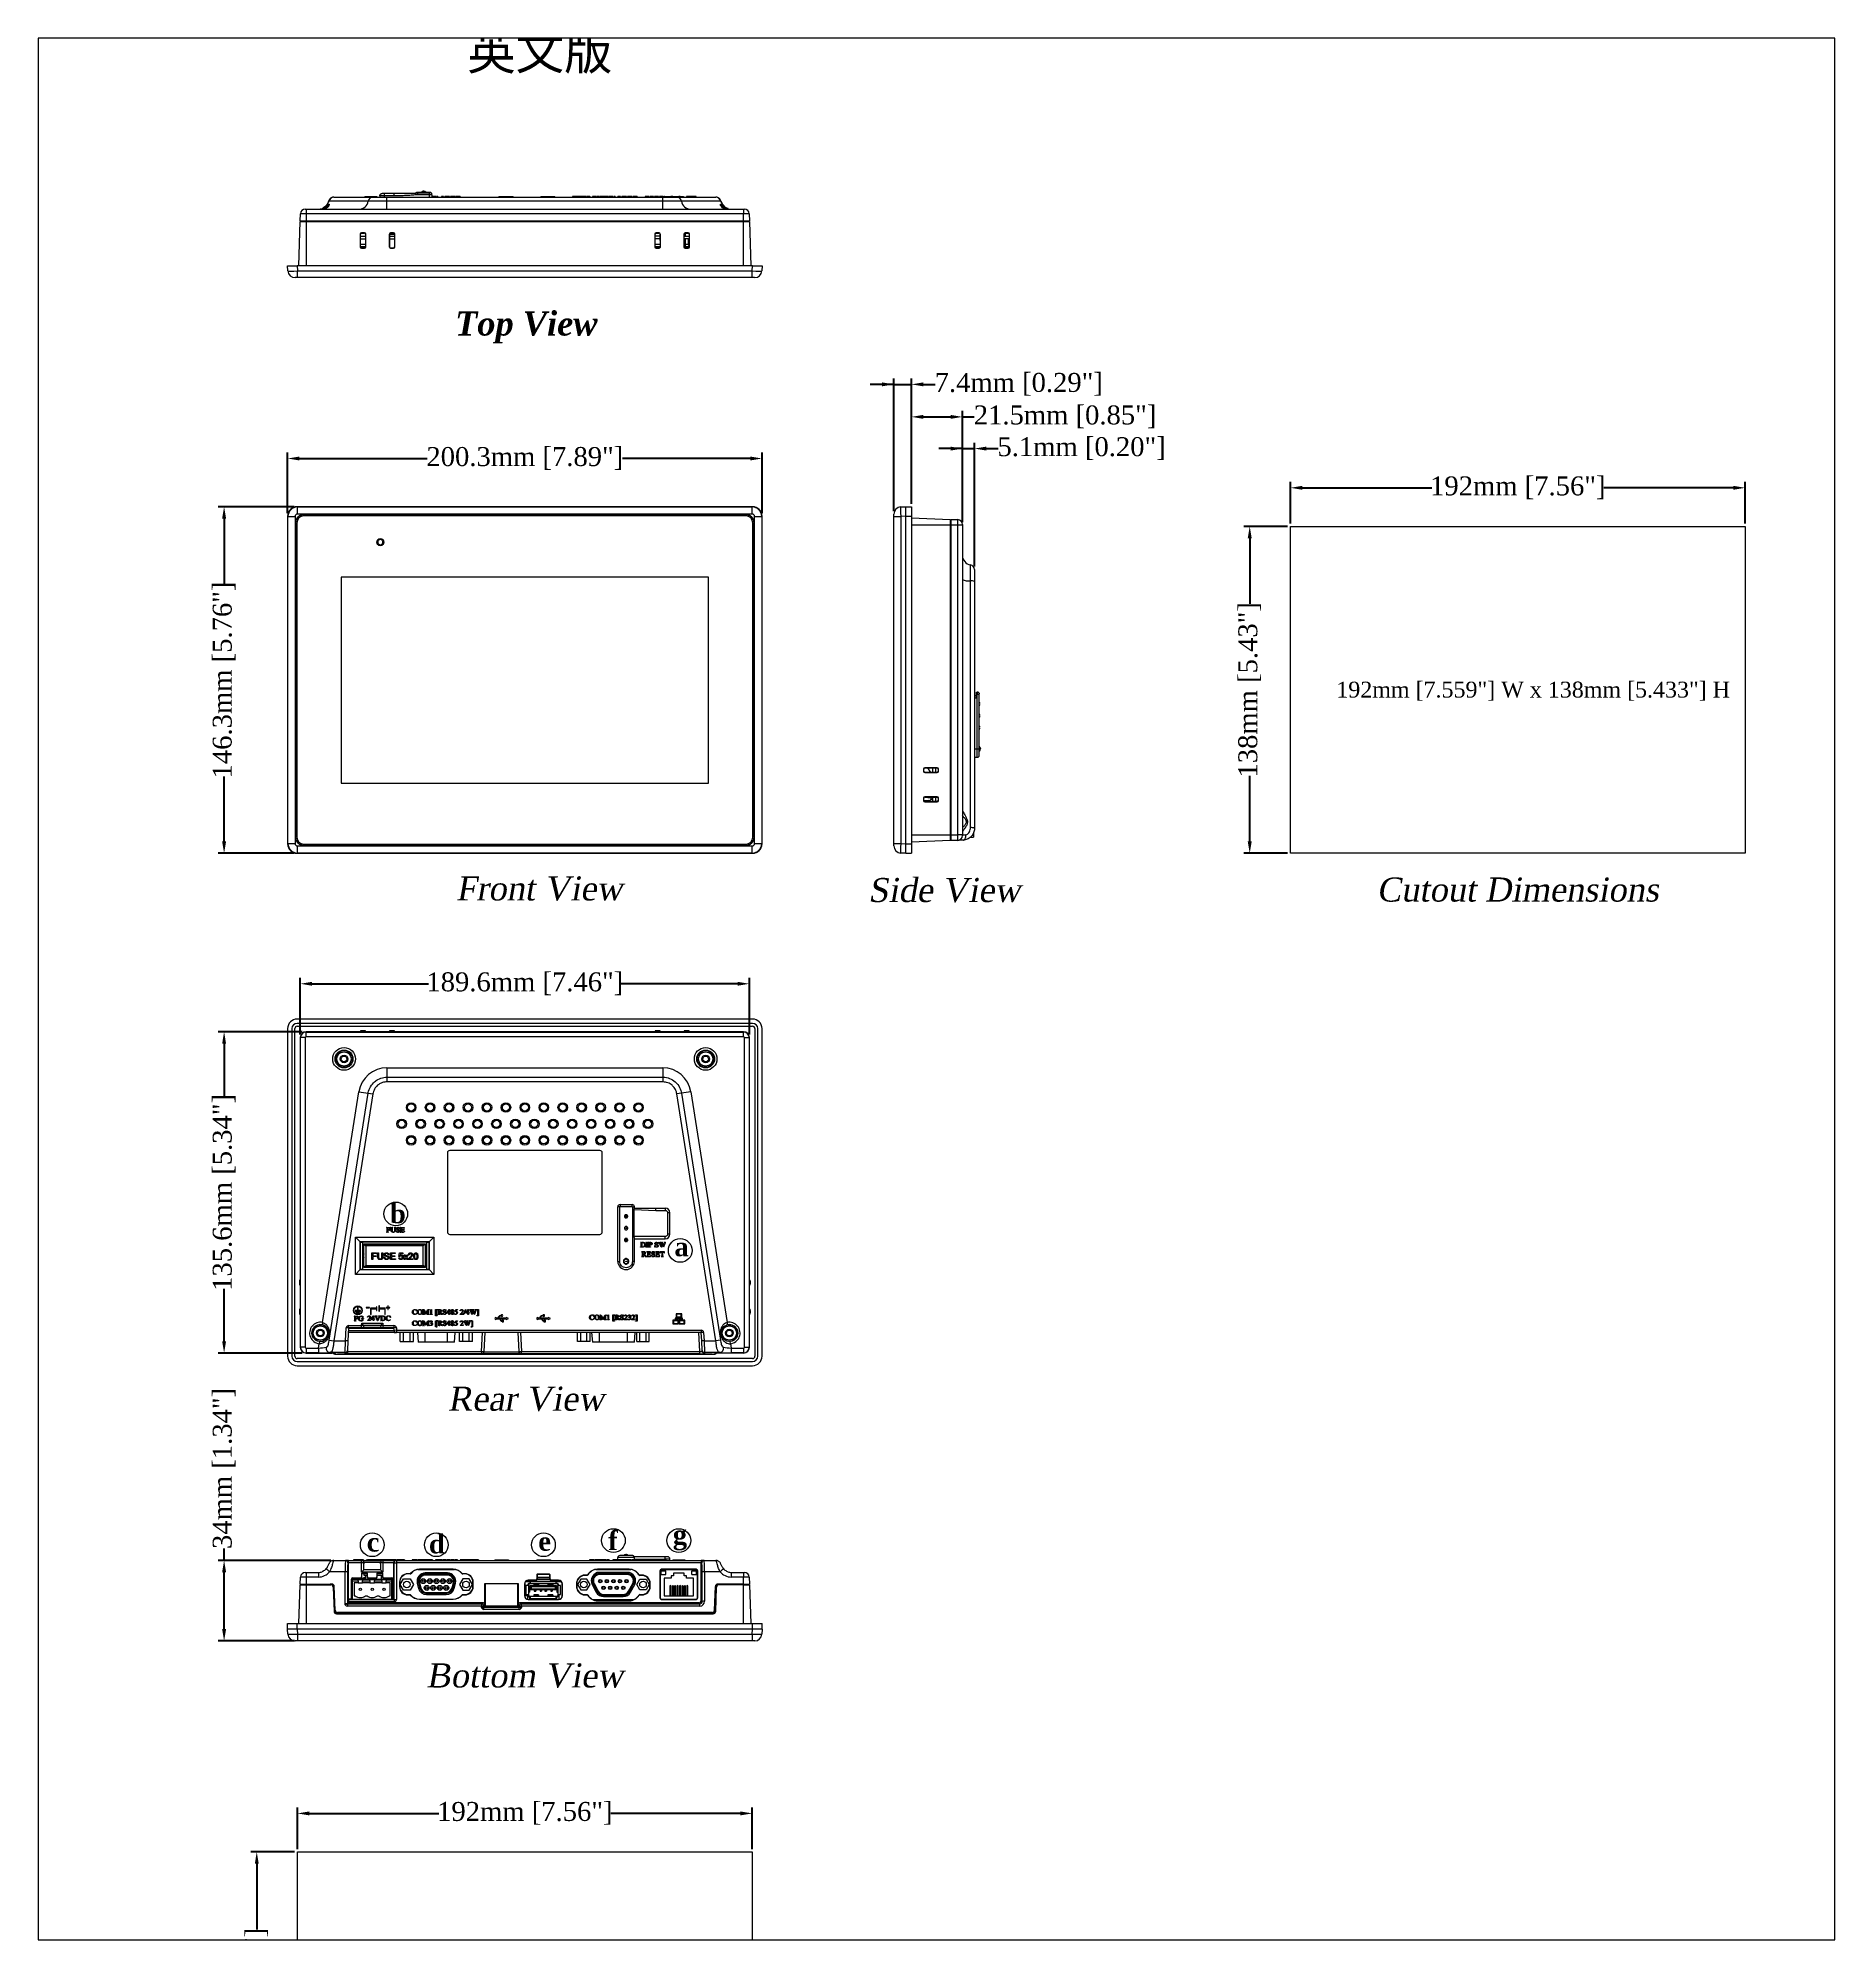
# Paper-space layout '配置1' of a CAD drawing. Header units: millimetres. Extents: x 6 to 195, y 82 to 282.
# The model-space entities are those that its viewports show. They can reach past a viewport. Long polylines and large blocks are cut down to what shows.
import ezdxf
from ezdxf.enums import TextEntityAlignment as Align

# ---------------------------------------------------------------- set-up
doc = ezdxf.new("R2010")
doc.units = ezdxf.units.MM
doc.header["$LTSCALE"] = 2
doc.layers.add('DIM', color=7, linetype='Continuous')
doc.styles.add('2', font='TIMES.TTF')
doc.styles.get("Standard").update_dxf_attribs({"font": 'TIMES.TTF'})
doc.dimstyles.new('ISO-25', dxfattribs={"dimscale": 2, "dimtxt": 4, "dimasz": 2.5, "dimexe": 1.25, "dimexo": 0.625, "dimtad": 0, "dimdsep": 46, "dimtxsty": 'Standard', "dimcen": 2.5, "dimadec": 0, "dimazin": 0, "dimtfac": 1, "dimtmove": 0, "dimatfit": 3, "dimfxl": 0, "dimarcsym": 0})

psp = doc.layouts.new('配置1')

msp = doc.modelspace()

# ---------------------------------------------------------------- texts
at = {"lineweight": 0, "style": '2', "oblique": 10}
for s, height, p in [('Front View', 10.1695, (319.587, 480.892)), ('Side View', 10.1695, (490.606, 480.461)), ('Cutout Dimensions', 10.1695, (732.708, 480.461)), ('Rear View', 10.1695, (313.977, 265.496)), ('Bottom View', 10.16949, (313.457, 148.677))]:
    msp.add_text(s, height=height, dxfattribs=at).set_placement(p, align=Align.MIDDLE)
at = {"lineweight": 0}
for s, insert, char_height, attachment_point in [('\\fTimes New Roman|b0|i0|c0|p34;英文版}', (319.812, 833.222), 15, 5), ('{\\fTimes New Roman|b0|i0|c0|p18;192mm [7.559"] W x 138mm [5.433"] H}', (656.093, 564.191), 6.7, 4)]:
    msp.add_mtext(s, dxfattribs=dict(at, insert=insert, char_height=char_height, attachment_point=attachment_point))
at = {"lineweight": 0, "insert": (314.094, 717.769), "char_height": 10.16949, "attachment_point": 5, "line_spacing_factor": 0.75, "style": '2'}
msp.add_mtext('{\\fTimes New Roman|b1|i1|c0|p18;Top View}', dxfattribs=at)
at = {"lineweight": 0, "char_height": 8, "width": 23.02509, "attachment_point": 1}
for s, insert in [('{\\fTimes New Roman|b1|i0|c238|p18;b}', (256.492, 347.625)), ('{\\fTimes New Roman|b1|i0|c238|p18;a}', (376.627, 333.684)), ('{\\fTimes New Roman|b1|i0|c0|p18;d}', (272.972, 208.276)), ('{\\fTimes New Roman|b1|i0|c0|p18;f}', (348.686, 209.674)), ('{\\fTimes New Roman|b1|i0|c0|p18;g}', (375.932, 212.196)), ('{\\fTimes New Roman|b1|i0|c238|p18;c}', (246.706, 209.016)), ('{\\fTimes New Roman|b1|i0|c0|p18;e}', (319.133, 209.363))]:
    msp.add_mtext(s, dxfattribs=dict(at, insert=insert))

# ---------------------------------------------------------------- blocks, each defined once
blk = doc.blocks.new('*D56')
at = {"layer": 'Defpoints', "color": 0}
for p in [(213.32, 662.43), (213.32, 638.08), (413.62, 638.08)]:
    blk.add_point(p, dxfattribs=at)
at = {"layer": 'DIM', "color": 0, "lineweight": -2}
for p, q in [((213.32, 639.33), (213.32, 664.93)), ((218.32, 662.43), (272.17, 662.43)), ((408.62, 662.43), (354.77, 662.43)), ((413.62, 639.33), (413.62, 664.93))]:
    blk.add_line(p, q, dxfattribs=at)
at = {"layer": 'DIM', "color": 0}
for points in [[(218.32, 663.27), (218.32, 661.6), (213.32, 662.43)], [(408.62, 661.6), (408.62, 663.27), (413.62, 662.43)]]:
    blk.add_solid(points, dxfattribs=at)
at = {"layer": 'DIM', "color": 0, "lineweight": 0, "insert": (313.47, 662.43), "char_height": 8, "attachment_point": 5}
blk.add_mtext('200.3mm [7.89"]', dxfattribs=at)
blk = doc.blocks.new('*D57')
at = {"layer": 'Defpoints', "color": 0}
for p in [(217.32, 642.08), (186.5, 495.78), (217.32, 495.78)]:
    blk.add_point(p, dxfattribs=at)
at = {"layer": 'DIM', "color": 0, "lineweight": -2}
for p, q in [((216.07, 642.08), (184, 642.08)), ((186.5, 637.08), (186.5, 609.67)), ((186.5, 500.78), (186.5, 528.19)), ((216.07, 495.78), (184, 495.78))]:
    blk.add_line(p, q, dxfattribs=at)
at = {"layer": 'DIM', "color": 0}
for points in [[(187.33, 637.08), (185.67, 637.08), (186.5, 642.08)], [(185.67, 500.78), (187.33, 500.78), (186.5, 495.78)]]:
    blk.add_solid(points, dxfattribs=at)
at = {"layer": 'DIM', "color": 0, "lineweight": 0, "insert": (186.5, 568.93), "char_height": 8, "attachment_point": 5, "rotation": 90}
blk.add_mtext('146.3mm [5.76"]', dxfattribs=at)
blk = doc.blocks.new('*D58')
at = {"layer": 'Defpoints', "color": 0}
for p in [(408.27, 440.7), (218.67, 417.98), (408.27, 417.98)]:
    blk.add_point(p, dxfattribs=at)
at = {"layer": 'DIM', "color": 0, "lineweight": -2}
for p, q in [((218.67, 419.23), (218.67, 443.2)), ((408.27, 419.23), (408.27, 443.2)), ((223.67, 440.7), (272.74, 440.7)), ((403.27, 440.7), (354.21, 440.7))]:
    blk.add_line(p, q, dxfattribs=at)
at = {"layer": 'DIM', "color": 0}
for points in [[(223.67, 441.53), (223.67, 439.87), (218.67, 440.7)], [(403.27, 439.87), (403.27, 441.53), (408.27, 440.7)]]:
    blk.add_solid(points, dxfattribs=at)
at = {"layer": 'DIM', "color": 0, "lineweight": 0, "insert": (313.47, 440.7), "char_height": 8, "attachment_point": 5}
blk.add_mtext('189.6mm [7.46"]', dxfattribs=at)
blk = doc.blocks.new('*D59')
at = {"layer": 'Defpoints', "color": 0}
for p in [(220.72, 420.43), (186.5, 284.83), (220.72, 284.83)]:
    blk.add_point(p, dxfattribs=at)
at = {"layer": 'DIM', "color": 0, "lineweight": -2}
for p, q in [((219.47, 420.43), (184, 420.43)), ((186.5, 415.43), (186.5, 393.37)), ((186.5, 289.83), (186.5, 311.89)), ((219.47, 284.83), (184, 284.83))]:
    blk.add_line(p, q, dxfattribs=at)
at = {"layer": 'DIM', "color": 0}
for points in [[(187.33, 415.43), (185.67, 415.43), (186.5, 420.43)], [(185.67, 289.83), (187.33, 289.83), (186.5, 284.83)]]:
    blk.add_solid(points, dxfattribs=at)
at = {"layer": 'DIM', "color": 0, "lineweight": 0, "insert": (186.5, 352.63), "char_height": 8, "attachment_point": 5, "rotation": 90}
blk.add_mtext('135.6mm [5.34"]', dxfattribs=at)
blk = doc.blocks.new('*D60')
at = {"layer": 'Defpoints', "color": 0}
for p in [(186.5, 197.31), (232.82, 197.31), (217.44, 163.31)]:
    blk.add_point(p, dxfattribs=at)
at = {"layer": 'DIM', "color": 0, "lineweight": -2}
for p, q in [((186.5, 197.31), (186.5, 202.31)), ((231.57, 197.31), (184, 197.31)), ((186.5, 168.31), (186.5, 192.31)), ((216.19, 163.31), (184, 163.31))]:
    blk.add_line(p, q, dxfattribs=at)
at = {"layer": 'DIM', "color": 0}
for points in [[(187.33, 192.31), (185.67, 192.31), (186.5, 197.31)], [(185.67, 168.31), (187.33, 168.31), (186.5, 163.31)]]:
    blk.add_solid(points, dxfattribs=at)
at = {"layer": 'DIM', "color": 0, "lineweight": 0, "insert": (186.5, 236.11), "char_height": 8, "attachment_point": 5, "rotation": 90}
blk.add_mtext('34mm [1.34"]', dxfattribs=at)
blk = doc.blocks.new('*D107')
at = {"layer": 'Defpoints', "color": 0}
for p in [(476.71, 693.73), (469.31, 638.96), (476.71, 642.08)]:
    blk.add_point(p, dxfattribs=at)
at = {"layer": 'DIM', "color": 0, "lineweight": -2}
for p, q in [((469.31, 693.73), (459.31, 693.73)), ((469.31, 640.21), (469.31, 696.23)), ((469.31, 693.73), (476.71, 693.73)), ((476.71, 643.33), (476.71, 696.23)), ((481.71, 693.73), (486.71, 693.73))]:
    blk.add_line(p, q, dxfattribs=at)
at = {"layer": 'DIM', "color": 0}
for points in [[(464.31, 692.89), (464.31, 694.56), (469.31, 693.73)], [(481.71, 694.56), (481.71, 692.89), (476.71, 693.73)]]:
    blk.add_solid(points, dxfattribs=at)
at = {"layer": 'DIM', "color": 0, "lineweight": 0, "insert": (522.01, 693.73), "char_height": 8, "attachment_point": 5}
blk.add_mtext('7.4mm [0.29"]', dxfattribs=at)
blk = doc.blocks.new('*D106')
at = {"layer": 'Defpoints', "color": 0}
for p in [(498.21, 680), (476.71, 642.08), (498.21, 634.28)]:
    blk.add_point(p, dxfattribs=at)
at = {"layer": 'DIM', "color": 0, "lineweight": -2}
for p, q in [((476.71, 643.33), (476.71, 682.5)), ((498.21, 635.53), (498.21, 682.5)), ((481.71, 680), (493.21, 680)), ((498.21, 680), (503.21, 680))]:
    blk.add_line(p, q, dxfattribs=at)
at = {"layer": 'DIM', "color": 0}
for points in [[(481.71, 680.83), (481.71, 679.17), (476.71, 680)], [(493.21, 679.17), (493.21, 680.83), (498.21, 680)]]:
    blk.add_solid(points, dxfattribs=at)
at = {"layer": 'DIM', "color": 0, "lineweight": 0, "insert": (541.56, 680), "char_height": 8, "attachment_point": 5}
blk.add_mtext('21.5mm [0.85"]', dxfattribs=at)
blk = doc.blocks.new('*D105')
at = {"layer": 'Defpoints', "color": 0}
for p in [(503.31, 666.61), (498.21, 634.28), (503.31, 615.59)]:
    blk.add_point(p, dxfattribs=at)
at = {"layer": 'DIM', "color": 0, "lineweight": -2}
for p, q in [((498.21, 666.61), (488.21, 666.61)), ((498.21, 635.53), (498.21, 669.11)), ((498.21, 666.61), (503.31, 666.61)), ((503.31, 616.84), (503.31, 669.11)), ((508.31, 666.61), (513.31, 666.61))]:
    blk.add_line(p, q, dxfattribs=at)
at = {"layer": 'DIM', "color": 0}
for points in [[(493.21, 665.78), (493.21, 667.44), (498.21, 666.61)], [(508.31, 667.44), (508.31, 665.78), (503.31, 666.61)]]:
    blk.add_solid(points, dxfattribs=at)
at = {"layer": 'DIM', "color": 0, "lineweight": 0, "insert": (548.54, 666.61), "char_height": 8, "attachment_point": 5}
blk.add_mtext('5.1mm [0.20"]', dxfattribs=at)
blk = doc.blocks.new('*D109')
at = {"layer": 'Defpoints', "color": 0}
for p in [(636.71, 633.78), (619.52, 495.78), (636.71, 495.78)]:
    blk.add_point(p, dxfattribs=at)
at = {"layer": 'DIM', "color": 0, "lineweight": -2}
for p, q in [((635.46, 633.78), (617.02, 633.78)), ((619.52, 628.78), (619.52, 601.08)), ((619.52, 500.78), (619.52, 528.47)), ((635.46, 495.78), (617.02, 495.78))]:
    blk.add_line(p, q, dxfattribs=at)
at = {"layer": 'DIM', "color": 0}
for points in [[(620.35, 628.78), (618.69, 628.78), (619.52, 633.78)], [(618.69, 500.78), (620.35, 500.78), (619.52, 495.78)]]:
    blk.add_solid(points, dxfattribs=at)
at = {"layer": 'DIM', "color": 0, "lineweight": 0, "insert": (619.52, 564.78), "char_height": 8, "attachment_point": 5, "rotation": 90}
blk.add_mtext('138mm [5.43"]', dxfattribs=at)
blk = doc.blocks.new('*D108')
at = {"layer": 'Defpoints', "color": 0}
for p in [(828.71, 650.06), (636.71, 633.78), (828.71, 633.78)]:
    blk.add_point(p, dxfattribs=at)
at = {"layer": 'DIM', "color": 0, "lineweight": -2}
for p, q in [((636.71, 635.03), (636.71, 652.56)), ((828.71, 635.03), (828.71, 652.56)), ((641.71, 650.06), (696.4, 650.06)), ((823.71, 650.06), (769.01, 650.06))]:
    blk.add_line(p, q, dxfattribs=at)
at = {"layer": 'DIM', "color": 0}
for points in [[(641.71, 650.89), (641.71, 649.23), (636.71, 650.06)], [(823.71, 649.23), (823.71, 650.89), (828.71, 650.06)]]:
    blk.add_solid(points, dxfattribs=at)
at = {"layer": 'DIM', "color": 0, "lineweight": 0, "insert": (732.71, 650.06), "char_height": 8, "attachment_point": 5}
blk.add_mtext('192mm [7.56"]', dxfattribs=at)
blk = doc.blocks.new('*D120')
at = {"layer": 'Defpoints', "color": 0}
for p in [(217.47, 74.21), (200.28, -63.79), (217.47, -63.79)]:
    blk.add_point(p, dxfattribs=at)
at = {"layer": 'DIM', "color": 0, "lineweight": -2}
for p, q in [((216.22, 74.21), (197.78, 74.21)), ((200.28, 69.21), (200.28, 41.52)), ((200.28, -58.79), (200.28, -31.09)), ((216.22, -63.79), (197.78, -63.79))]:
    blk.add_line(p, q, dxfattribs=at)
at = {"layer": 'DIM', "color": 0}
for points in [[(201.12, 69.21), (199.45, 69.21), (200.28, 74.21)], [(199.45, -58.79), (201.12, -58.79), (200.28, -63.79)]]:
    blk.add_solid(points, dxfattribs=at)
at = {"layer": 'DIM', "color": 0, "lineweight": 0, "insert": (200.28, 5.21), "char_height": 8, "attachment_point": 5, "rotation": 90}
blk.add_mtext('138mm [5.43"]', dxfattribs=at)
blk = doc.blocks.new('*D121')
at = {"layer": 'Defpoints', "color": 0}
for p in [(409.47, 90.5), (217.47, 74.21), (409.47, 74.21)]:
    blk.add_point(p, dxfattribs=at)
at = {"layer": 'DIM', "color": 0, "lineweight": -2}
for p, q in [((217.47, 75.46), (217.47, 93)), ((222.47, 90.5), (277.17, 90.5)), ((404.47, 90.5), (349.78, 90.5)), ((409.47, 75.46), (409.47, 93))]:
    blk.add_line(p, q, dxfattribs=at)
at = {"layer": 'DIM', "color": 0}
for points in [[(222.47, 91.33), (222.47, 89.66), (217.47, 90.5)], [(404.47, 89.66), (404.47, 91.33), (409.47, 90.5)]]:
    blk.add_solid(points, dxfattribs=at)
at = {"layer": 'DIM', "color": 0, "lineweight": 0, "insert": (313.47, 90.5), "char_height": 8, "attachment_point": 5}
blk.add_mtext('192mm [7.56"]', dxfattribs=at)

# ---------------------------------------------------------------- dimensions: what is measured, and where the dimension line sits
at = {"layer": 'DIM', "lineweight": 0}
for base, p1, p2, picture, middle in [((476.708, 693.725), (469.308, 638.964), (476.708, 642.078), '*D107', (522.009, 693.725)), ((498.208, 680), (476.708, 642.078), (498.208, 634.279), '*D106', (541.556, 680)), ((503.308, 666.609), (498.208, 634.279), (503.308, 615.588), '*D105', (548.544, 666.609)), ((213.322, 662.432), (413.622, 638.078), (213.322, 638.078), '*D56', (313.472, 662.432)), ((828.708, 650.06), (636.708, 633.778), (828.708, 633.778), '*D108', (732.708, 650.06)), ((408.273, 440.7), (218.674, 417.979), (408.273, 417.979), '*D58', (313.474, 440.7)), ((409.471, 90.496), (217.471, 74.214), (409.471, 74.214), '*D121', (313.471, 90.496))]:
    dim = msp.add_linear_dim(base=base, p1=p1, p2=p2, dimstyle='ISO-25', override={"dimpost": 'mm'}, dxfattribs=at)
    dim.commit()
    dim.dimension.update_dxf_attribs({"geometry": picture, "text_midpoint": middle})
for base, p1, p2, picture, middle in [((186.5, 495.778), (217.322, 642.078), (217.322, 495.778), '*D57', (186.5, 568.928)), ((619.52, 495.778), (636.708, 633.778), (636.708, 495.778), '*D109', (619.52, 564.778)), ((186.5, 284.829), (220.715, 420.429), (220.715, 284.829), '*D59', (186.5, 352.629)), ((186.5, 197.309), (217.436, 163.309), (232.824, 197.309), '*D60', (186.5, 236.111)), ((200.282, -63.786), (217.471, 74.214), (217.471, -63.786), '*D120', (200.282, 5.214))]:
    dim = msp.add_linear_dim(base=base, p1=p1, p2=p2, angle=90, dimstyle='ISO-25', override={"dimpost": 'mm'}, dxfattribs=at)
    dim.commit()
    dim.dimension.update_dxf_attribs({"geometry": picture, "text_midpoint": middle})

# ---------------------------------------------------------------- linework, layer by layer
at = {"color": 8, "lineweight": 0}
for p, q in [((247.326, 771.067), (230.869, 771.067)), ((254.221, 773.267), (252.221, 773.267)), ((254.221, 772.767), (254.221, 773.267)), ((258.139, 773.267), (254.221, 773.267)), ((255.265, 771.067), (255.265, 772.767)), ((255.265, 767.667), (255.265, 771.067)), ((371.677, 771.067), (255.265, 771.067)), ((268.221, 773.967), (267.221, 773.967)), ((268.221, 774.767), (268.221, 773.967)), ((268.221, 773.967), (268.221, 773.667)), ((273.221, 773.967), (268.221, 773.967)), ((273.221, 773.967), (273.221, 774.533)), ((273.221, 773.667), (273.221, 773.967)), ((273.221, 773.967), (274.221, 773.967)), ((273.221, 772.767), (273.221, 773.667)), ((371.677, 771.067), (371.677, 772.767)), ((371.677, 767.667), (371.677, 771.067)), ((396.073, 771.067), (379.616, 771.067)), ((221.121, 765.737), (218.776, 765.737)), ((221.121, 767.667), (221.121, 765.737)), ((221.121, 765.737), (221.121, 762.767)), ((405.821, 765.737), (221.121, 765.737)), ((221.121, 762.767), (221.121, 762.467)), ((229.518, 769.137), (229.51, 769.151)), ((397.432, 769.151), (397.424, 769.137)), ((405.821, 767.667), (405.821, 765.737)), ((405.821, 762.767), (405.821, 765.737)), ((408.167, 765.737), (405.821, 765.737)), ((405.821, 762.767), (405.821, 762.467)), ((221.121, 762.467), (221.121, 743.767)), ((244.062, 757.077), (243.968, 757.171)), ((244.468, 757.67), (244.561, 757.577)), ((245.681, 757.577), (245.774, 757.67)), ((246.274, 757.171), (246.18, 757.077)), ((256.362, 757.077), (256.268, 757.171)), ((256.768, 757.67), (256.861, 757.577)), ((257.981, 757.577), (258.074, 757.67)), ((258.574, 757.171), (258.48, 757.077)), ((368.462, 757.077), (368.368, 757.171)), ((368.868, 757.67), (368.961, 757.577)), ((370.081, 757.577), (370.174, 757.67)), ((370.674, 757.171), (370.58, 757.077)), ((380.762, 757.077), (380.668, 757.171)), ((381.121, 756.416), (380.762, 756.416)), ((381.168, 757.67), (381.261, 757.577)), ((382.381, 757.577), (382.474, 757.67)), ((382.974, 757.171), (382.88, 757.077)), ((405.821, 743.767), (405.821, 762.467)), ((243.961, 751.657), (244.065, 751.761)), ((244.565, 751.262), (244.46, 751.157)), ((245.782, 751.157), (245.677, 751.262)), ((246.177, 751.761), (246.281, 751.657)), ((256.261, 751.657), (256.365, 751.761)), ((256.865, 751.262), (256.76, 751.157)), ((258.082, 751.157), (257.977, 751.262)), ((258.477, 751.761), (258.581, 751.657)), ((368.361, 751.657), (368.465, 751.761)), ((368.965, 751.262), (368.86, 751.157)), ((370.182, 751.157), (370.077, 751.262)), ((370.577, 751.761), (370.681, 751.657)), ((380.661, 751.657), (380.765, 751.761)), ((381.265, 751.262), (381.16, 751.157)), ((382.482, 751.157), (382.377, 751.262)), ((382.877, 751.761), (382.981, 751.657)), ((217.322, 743.767), (217.435, 741.61)), ((217.435, 741.61), (409.508, 741.61)), ((217.435, 738.767), (217.435, 741.61)), ((409.508, 741.61), (409.621, 743.767)), ((409.508, 738.767), (409.508, 741.61)), ((313.412, 187.349), (313.314, 187.349)), ((314.917, 188.853), (314.917, 188.952)), ((315.409, 185.634), (315.409, 183.884)), ((319.24, 187.128), (317.24, 187.128)), ((318.07, 184.666), (317.41, 184.666)), ((318.114, 188.853), (318.015, 188.952)), ((318.615, 191.151), (318.514, 191.253)), ((318.514, 189.452), (318.614, 189.352)), ((318.614, 190.213), (324.02, 190.213)), ((318.714, 191.452), (318.815, 191.351)), ((320.57, 184.666), (319.91, 184.666)), ((321.91, 184.666), (322.57, 184.666)), ((325.24, 187.128), (323.24, 187.128)), ((323.82, 191.351), (323.921, 191.452)), ((324.121, 191.253), (324.019, 191.151)), ((324.021, 189.352), (324.121, 189.452)), ((324.41, 184.666), (325.07, 184.666)), ((324.62, 188.952), (324.521, 188.853)), ((327.072, 185.634), (327.072, 183.884)), ((327.717, 188.853), (327.717, 188.952)), ((329.223, 187.349), (329.321, 187.349)), ((313.407, 182.349), (313.314, 182.349)), ((314.917, 180.837), (314.917, 180.745)), ((319.24, 182.39), (317.24, 182.39)), ((325.24, 182.39), (323.24, 182.39)), ((327.717, 180.837), (327.717, 180.745)), ((329.228, 182.349), (329.321, 182.349))]:
    msp.add_line(p, q, dxfattribs=at)
at = {"color": 7, "lineweight": 0}
for p, q in [((232.822, 772.767), (249.279, 772.767)), ((245.971, 772.967), (245.971, 772.767)), ((245.971, 772.967), (246.921, 772.967)), ((246.921, 772.967), (246.921, 772.767)), ((246.921, 772.967), (247.245, 772.967)), ((247.245, 772.967), (249.642, 772.967)), ((247.245, 772.967), (247.245, 772.767)), ((249.642, 772.967), (249.642, 772.767)), ((249.642, 772.967), (249.966, 772.967)), ((249.966, 772.967), (249.966, 772.767)), ((249.966, 772.967), (250.939, 772.967)), ((250.939, 772.967), (250.939, 772.767)), ((252.221, 773.267), (252.221, 772.767)), ((258.139, 774.267), (254.221, 774.267)), ((255.265, 772.767), (371.677, 772.767)), ((267.221, 773.967), (267.221, 773.667)), ((273.221, 774.767), (268.221, 774.767)), ((273.221, 773.667), (268.221, 773.667)), ((274.221, 773.667), (274.221, 773.967)), ((274.221, 773.667), (274.221, 772.767)), ((274.951, 772.967), (274.951, 772.767)), ((275.891, 772.967), (274.951, 772.967)), ((275.891, 772.967), (275.891, 772.767)), ((276.199, 772.967), (276.199, 772.767)), ((276.763, 772.967), (276.199, 772.967)), ((276.763, 772.967), (276.763, 772.767)), ((278.275, 772.967), (278.275, 772.767)), ((278.441, 772.967), (278.275, 772.967)), ((278.441, 772.967), (278.441, 772.767)), ((279.07, 772.967), (279.07, 772.767)), ((279.634, 772.967), (279.634, 772.767)), ((280.079, 772.967), (279.634, 772.967)), ((280.079, 772.967), (280.079, 772.767)), ((280.544, 772.967), (280.079, 772.967)), ((280.544, 772.967), (280.544, 772.767)), ((280.647, 772.967), (280.647, 772.767)), ((280.743, 772.967), (280.743, 772.767)), ((281.216, 772.967), (280.743, 772.967)), ((281.216, 772.967), (281.216, 772.767)), ((281.66, 772.967), (281.216, 772.967)), ((281.66, 772.967), (281.66, 772.767)), ((282.019, 772.967), (282.019, 772.767)), ((283.03, 772.967), (283.03, 772.767)), ((284.045, 772.967), (284.045, 772.767)), ((284.301, 772.967), (284.301, 772.767)), ((284.352, 772.967), (284.352, 772.767)), ((285.182, 772.967), (285.182, 772.767)), ((286.173, 772.967), (286.173, 772.767)), ((302.491, 772.967), (302.491, 772.767)), ((302.491, 772.967), (303.683, 772.967)), ((303.683, 772.967), (303.683, 772.767)), ((303.683, 772.967), (305.072, 772.967)), ((305.072, 772.967), (305.072, 772.767)), ((305.072, 772.967), (305.861, 772.967)), ((305.861, 772.967), (305.861, 772.767)), ((305.861, 772.967), (306.055, 772.967)), ((306.055, 772.967), (306.055, 772.767)), ((306.055, 772.967), (307.271, 772.967)), ((307.271, 772.967), (307.271, 772.767)), ((307.271, 772.967), (307.643, 772.967)), ((307.643, 772.967), (307.643, 772.767)), ((307.643, 772.967), (308.502, 772.967)), ((308.502, 772.767), (308.502, 772.967)), ((320.191, 772.967), (320.191, 772.767)), ((320.191, 772.967), (321.383, 772.967)), ((321.383, 772.967), (321.383, 772.767)), ((321.383, 772.967), (322.772, 772.967)), ((322.772, 772.967), (322.772, 772.767)), ((322.772, 772.967), (323.561, 772.967)), ((323.561, 772.967), (323.561, 772.767)), ((323.561, 772.967), (323.755, 772.967)), ((323.755, 772.967), (323.755, 772.767)), ((323.755, 772.967), (324.971, 772.967)), ((324.971, 772.967), (324.971, 772.767)), ((324.971, 772.967), (325.343, 772.967)), ((325.343, 772.967), (325.343, 772.767)), ((325.343, 772.967), (326.202, 772.967)), ((326.202, 772.767), (326.202, 772.967)), ((333.527, 772.967), (333.527, 772.767)), ((334.091, 772.967), (333.527, 772.967)), ((334.091, 772.967), (334.091, 772.767)), ((334.117, 772.967), (334.117, 772.767)), ((334.409, 772.967), (334.117, 772.967)), ((334.409, 772.967), (334.409, 772.767)), ((334.743, 772.967), (334.409, 772.967)), ((334.743, 772.967), (334.743, 772.767)), ((334.848, 772.967), (334.848, 772.767)), ((335.007, 772.967), (335.007, 772.767)), ((335.293, 772.967), (335.007, 772.967)), ((335.293, 772.967), (335.293, 772.767)), ((335.679, 772.967), (335.293, 772.967)), ((335.679, 772.967), (335.679, 772.767)), ((336.098, 772.967), (335.679, 772.967)), ((336.098, 772.967), (336.098, 772.767)), ((336.206, 772.967), (336.206, 772.767)), ((336.309, 772.967), (336.309, 772.767)), ((336.645, 772.967), (336.309, 772.967)), ((336.645, 772.967), (336.645, 772.767)), ((336.937, 772.967), (336.645, 772.967)), ((336.937, 772.967), (336.937, 772.767)), ((337.065, 772.967), (336.937, 772.967)), ((337.065, 772.967), (337.065, 772.767)), ((337.322, 772.967), (337.065, 772.967)), ((337.322, 772.967), (337.322, 772.767)), ((337.527, 772.967), (337.322, 772.967)), ((337.527, 772.967), (337.527, 772.767)), ((338.569, 772.967), (337.527, 772.967)), ((338.569, 772.967), (338.569, 772.767)), ((338.809, 772.967), (338.569, 772.967)), ((338.809, 772.967), (338.809, 772.767)), ((339.424, 772.967), (338.809, 772.967)), ((339.424, 772.967), (339.424, 772.767)), ((339.578, 772.967), (339.578, 772.767)), ((339.604, 772.967), (339.604, 772.767)), ((340.269, 772.967), (340.269, 772.767)), ((340.963, 772.967), (340.963, 772.767)), ((340.989, 772.967), (340.989, 772.767)), ((341.989, 772.967), (341.989, 772.767)), ((342.006, 772.967), (341.989, 772.967)), ((342.091, 772.967), (342.091, 772.767)), ((343.142, 772.967), (342.091, 772.967)), ((343.142, 772.967), (343.142, 772.767)), ((343.373, 772.967), (343.142, 772.967)), ((343.373, 772.967), (343.373, 772.767)), ((343.399, 772.967), (343.373, 772.967)), ((343.399, 772.967), (343.399, 772.767)), ((343.655, 772.967), (343.655, 772.767)), ((343.732, 772.967), (343.732, 772.767)), ((344.351, 772.967), (344.351, 772.767)), ((344.963, 772.967), (344.963, 772.767)), ((345.04, 772.967), (345.04, 772.767)), ((345.271, 772.967), (345.271, 772.767)), ((345.527, 772.967), (345.271, 772.967)), ((345.527, 772.967), (345.527, 772.767)), ((345.732, 772.967), (345.527, 772.967)), ((345.732, 772.967), (345.732, 772.767)), ((346.783, 772.967), (345.732, 772.967)), ((346.783, 772.967), (346.783, 772.767)), ((346.963, 772.967), (346.963, 772.767)), ((347.014, 772.967), (347.014, 772.767)), ((347.822, 772.967), (347.822, 772.767)), ((348.578, 772.967), (348.578, 772.767)), ((348.655, 772.967), (348.655, 772.767)), ((348.835, 772.967), (348.835, 772.767)), ((348.989, 772.967), (348.835, 772.967)), ((348.989, 772.967), (348.989, 772.767)), ((349.741, 772.967), (349.741, 772.767)), ((350.681, 772.967), (349.741, 772.967)), ((350.681, 772.967), (350.681, 772.767)), ((350.989, 772.967), (350.989, 772.767)), ((351.553, 772.967), (350.989, 772.967)), ((351.553, 772.967), (351.553, 772.767)), ((352.655, 772.967), (352.655, 772.767)), ((352.758, 772.967), (352.758, 772.767)), ((353.231, 772.967), (353.065, 772.967)), ((353.065, 772.967), (353.065, 772.767)), ((353.231, 772.967), (353.231, 772.767)), ((353.86, 772.967), (353.86, 772.767)), ((354.04, 772.967), (354.04, 772.767)), ((354.065, 772.967), (354.065, 772.767)), ((354.424, 772.967), (354.424, 772.767)), ((354.869, 772.967), (354.424, 772.967)), ((354.869, 772.967), (354.869, 772.767)), ((355.334, 772.967), (354.869, 772.967)), ((355.334, 772.967), (355.334, 772.767)), ((355.437, 772.967), (355.437, 772.767)), ((355.533, 772.967), (355.533, 772.767)), ((356.006, 772.967), (355.533, 772.967)), ((356.006, 772.967), (356.006, 772.767)), ((356.45, 772.967), (356.006, 772.967)), ((356.45, 772.967), (356.45, 772.767)), ((356.809, 772.967), (356.809, 772.767)), ((357.82, 772.967), (357.82, 772.767)), ((358.835, 772.967), (358.835, 772.767)), ((359.091, 772.967), (359.091, 772.767)), ((359.142, 772.967), (359.142, 772.767)), ((359.972, 772.967), (359.972, 772.767)), ((360.963, 772.967), (360.963, 772.767)), ((364.238, 772.967), (364.238, 772.767)), ((364.289, 772.967), (364.238, 772.967)), ((365.827, 772.967), (364.289, 772.967)), ((364.289, 772.967), (364.289, 772.767)), ((365.827, 772.967), (365.827, 772.767)), ((366.212, 772.967), (366.212, 772.767)), ((366.263, 772.967), (366.263, 772.767)), ((367.071, 772.967), (367.071, 772.767)), ((367.827, 772.967), (367.827, 772.767)), ((367.904, 772.967), (367.904, 772.767)), ((368.238, 772.967), (368.238, 772.767)), ((368.52, 772.967), (368.238, 772.967)), ((368.52, 772.967), (368.52, 772.767)), ((369.104, 772.967), (369.104, 772.767)), ((369.93, 772.967), (369.648, 772.967)), ((369.648, 772.967), (369.648, 772.767)), ((369.93, 772.967), (369.93, 772.767)), ((371.75, 772.967), (370.314, 772.967)), ((370.314, 772.967), (370.314, 772.767)), ((371.75, 772.967), (371.75, 772.767)), ((371.75, 772.967), (372.003, 772.967)), ((372.003, 772.967), (372.003, 772.767)), ((372.403, 772.967), (372.403, 772.767)), ((372.403, 772.967), (374.903, 772.967)), ((374.903, 772.967), (374.903, 772.767)), ((374.903, 772.967), (375.103, 772.967)), ((375.103, 772.967), (375.103, 772.767)), ((375.594, 772.967), (375.103, 772.967)), ((375.594, 772.967), (375.594, 772.767)), ((375.712, 772.967), (375.712, 772.767)), ((375.83, 772.967), (375.83, 772.767)), ((375.903, 772.967), (375.83, 772.967)), ((375.903, 772.967), (376.103, 772.967)), ((375.903, 772.967), (375.903, 772.767)), ((376.103, 772.967), (376.103, 772.767)), ((376.103, 772.967), (378.603, 772.967)), ((377.663, 772.767), (394.12, 772.767)), ((378.603, 772.967), (378.603, 772.767)), ((379.003, 772.967), (379.003, 772.767)), ((379.003, 772.967), (380.503, 772.967)), ((380.503, 772.967), (380.503, 772.767)), ((381.682, 772.967), (381.682, 772.767)), ((381.715, 772.967), (381.715, 772.767)), ((382.153, 772.967), (382.153, 772.767)), ((384.003, 772.967), (382.153, 772.967)), ((385.853, 772.967), (384.003, 772.967)), ((385.853, 772.767), (385.853, 772.967)), ((218.672, 762.767), (218.776, 765.737)), ((218.672, 762.767), (221.121, 762.767)), ((218.972, 762.767), (218.961, 762.467)), ((220.774, 767.667), (221.121, 767.667)), ((221.121, 767.667), (405.821, 767.667)), ((221.121, 762.767), (405.821, 762.767)), ((405.821, 767.667), (406.168, 767.667)), ((405.821, 762.767), (408.27, 762.767)), ((407.97, 762.767), (407.981, 762.467)), ((408.167, 765.737), (408.27, 762.767)), ((218.008, 743.767), (218.661, 762.467)), ((218.661, 762.467), (221.121, 762.467)), ((221.121, 762.467), (405.821, 762.467)), ((243.968, 757.171), (243.961, 751.657)), ((244.065, 751.761), (244.062, 757.077)), ((244.062, 756.307), (246.18, 756.307)), ((244.063, 755.107), (246.179, 755.107)), ((245.774, 757.67), (244.468, 757.67)), ((244.561, 757.577), (245.681, 757.577)), ((246.18, 757.077), (246.177, 751.761)), ((246.281, 751.657), (246.274, 757.171)), ((256.268, 757.171), (256.261, 751.657)), ((256.365, 751.761), (256.362, 757.077)), ((258.48, 757.027), (256.362, 757.027)), ((256.362, 756.307), (258.48, 756.307)), ((256.363, 755.107), (258.479, 755.107)), ((258.074, 757.67), (256.768, 757.67)), ((256.861, 757.577), (257.981, 757.577)), ((258.48, 757.077), (258.477, 751.761)), ((258.581, 751.657), (258.574, 757.171)), ((368.368, 757.171), (368.361, 751.657)), ((368.465, 751.761), (368.462, 757.077)), ((370.58, 756.307), (368.462, 756.307)), ((370.579, 755.107), (368.463, 755.107)), ((370.174, 757.67), (368.868, 757.67)), ((368.961, 757.577), (370.081, 757.577)), ((370.58, 757.077), (370.577, 751.761)), ((370.681, 751.657), (370.674, 757.171)), ((380.668, 757.171), (380.661, 751.657)), ((380.765, 751.761), (380.762, 757.077)), ((380.762, 756.907), (381.113, 756.907)), ((380.762, 756.307), (382.88, 756.307)), ((380.763, 757.114), (381.109, 757.114)), ((382.879, 755.107), (380.763, 755.107)), ((381.102, 757.551), (381.109, 757.114)), ((381.109, 757.114), (381.113, 756.907)), ((381.121, 756.416), (381.123, 756.307)), ((381.144, 755.107), (381.211, 751.265)), ((382.474, 757.67), (381.168, 757.67)), ((381.261, 757.577), (382.381, 757.577)), ((382.411, 755.107), (382.411, 753.307)), ((382.88, 757.077), (382.877, 751.761)), ((382.981, 751.657), (382.974, 757.171)), ((405.821, 762.467), (408.281, 762.467)), ((408.281, 762.467), (408.934, 743.767)), ((244.064, 752.867), (246.178, 752.867)), ((244.065, 751.907), (246.177, 751.907)), ((244.46, 751.157), (245.782, 751.157)), ((244.489, 751.267), (244.964, 751.267)), ((245.677, 751.262), (244.565, 751.262)), ((244.964, 751.262), (244.964, 751.267)), ((256.76, 751.157), (258.082, 751.157)), ((257.977, 751.262), (256.865, 751.262)), ((368.464, 752.867), (370.578, 752.867)), ((368.465, 751.907), (370.577, 751.907)), ((368.86, 751.157), (370.182, 751.157)), ((370.077, 751.262), (368.965, 751.262)), ((381.16, 751.157), (382.482, 751.157)), ((381.183, 752.867), (382.499, 752.867)), ((381.2, 751.907), (382.877, 751.907)), ((382.377, 751.262), (381.265, 751.262)), ((382.411, 753.307), (382.611, 752.307)), ((382.411, 753.307), (382.878, 753.307)), ((382.878, 752.307), (382.611, 752.307)), ((213.44, 741.61), (213.327, 743.767)), ((213.327, 743.767), (217.322, 743.767)), ((217.435, 738.767), (216.436, 738.767)), ((409.621, 743.767), (217.322, 743.767)), ((409.508, 738.767), (217.435, 738.767)), ((410.506, 738.767), (409.508, 738.767)), ((409.621, 743.767), (413.615, 743.767)), ((413.615, 743.767), (413.502, 741.61)), ((313.314, 187.349), (313.314, 182.349)), ((313.412, 187.349), (313.407, 182.349)), ((328.876, 188.309), (313.759, 188.309)), ((313.94, 186.684), (313.94, 182.834)), ((314.69, 186.684), (313.94, 186.684)), ((314.69, 186.809), (314.69, 186.684)), ((318.015, 188.952), (314.917, 188.952)), ((318.114, 188.853), (314.917, 188.853)), ((314.99, 186.909), (314.99, 182.709)), ((314.99, 185.634), (315.409, 185.634)), ((315.409, 185.634), (315.435, 185.634)), ((315.435, 183.884), (315.435, 185.634)), ((327.01, 187.389), (315.47, 187.389)), ((315.49, 187.609), (315.73, 187.609)), ((315.665, 184.829), (315.665, 186.629)), ((316.098, 186.196), (315.665, 186.629)), ((315.665, 186.629), (326.815, 186.629)), ((316.098, 185.262), (315.665, 184.829)), ((326.815, 184.829), (315.665, 184.829)), ((315.73, 188.259), (315.73, 187.609)), ((326.75, 188.259), (315.73, 188.259)), ((326.382, 186.196), (316.098, 186.196)), ((316.098, 186.196), (316.098, 185.262)), ((316.098, 185.262), (326.382, 185.262)), ((317.24, 187.389), (317.24, 187.386)), ((319.24, 187.386), (317.24, 187.386)), ((317.24, 187.386), (317.24, 187.128)), ((317.24, 187.128), (317.24, 186.79)), ((317.24, 186.79), (319.24, 186.79)), ((317.41, 184.829), (317.41, 184.666)), ((317.41, 184.666), (317.41, 184.309)), ((318.07, 184.829), (318.07, 184.666)), ((318.07, 184.666), (318.07, 184.309)), ((318.514, 191.253), (318.514, 189.452)), ((324.085, 189.109), (318.55, 189.109)), ((318.615, 191.151), (318.614, 189.352)), ((324.021, 189.815), (318.614, 189.815)), ((323.921, 191.452), (318.714, 191.452)), ((323.82, 191.351), (318.815, 191.351)), ((319.24, 187.389), (319.24, 187.386)), ((319.24, 187.386), (319.24, 187.128)), ((319.24, 187.128), (319.24, 186.79)), ((319.91, 184.829), (319.91, 184.666)), ((319.91, 184.666), (319.91, 184.309)), ((320.57, 184.829), (320.57, 184.666)), ((320.57, 184.666), (320.57, 184.309)), ((321.91, 184.829), (321.91, 184.666)), ((321.91, 184.666), (321.91, 184.309)), ((322.57, 184.829), (322.57, 184.666)), ((322.57, 184.666), (322.57, 184.309)), ((323.24, 187.389), (323.24, 187.386)), ((325.24, 187.386), (323.24, 187.386)), ((323.24, 187.386), (323.24, 187.128)), ((323.24, 187.128), (323.24, 186.79)), ((323.24, 186.79), (325.24, 186.79)), ((324.021, 189.352), (324.019, 191.151)), ((324.121, 189.452), (324.121, 191.253)), ((324.41, 184.829), (324.41, 184.666)), ((324.41, 184.666), (324.41, 184.309)), ((327.717, 188.853), (324.521, 188.853)), ((327.717, 188.952), (324.62, 188.952)), ((325.07, 184.829), (325.07, 184.666)), ((325.07, 184.666), (325.07, 184.309)), ((325.24, 187.389), (325.24, 187.386)), ((325.24, 187.386), (325.24, 187.128)), ((325.24, 187.128), (325.24, 186.79)), ((326.815, 186.629), (326.382, 186.196)), ((326.382, 185.262), (326.382, 186.196)), ((326.815, 184.829), (326.382, 185.262)), ((326.75, 187.609), (326.75, 188.259)), ((326.75, 187.609), (326.99, 187.609)), ((326.815, 186.629), (326.815, 184.829)), ((327.045, 185.634), (327.045, 183.884)), ((327.045, 185.634), (327.072, 185.634)), ((327.072, 185.634), (327.49, 185.634)), ((327.49, 182.709), (327.49, 186.909)), ((327.79, 186.809), (327.79, 186.684)), ((328.54, 186.684), (327.79, 186.684)), ((328.54, 182.834), (328.54, 186.684)), ((329.228, 182.349), (329.223, 187.349)), ((329.321, 182.349), (329.321, 187.349)), ((314.69, 182.586), (313.407, 182.586)), ((313.407, 182.486), (314.69, 182.486)), ((314.69, 182.273), (313.427, 182.273)), ((313.94, 182.834), (314.69, 182.834)), ((314.69, 182.834), (314.69, 182.709)), ((314.69, 180.854), (314.69, 182.709)), ((314.917, 180.837), (327.717, 180.837)), ((314.917, 180.745), (327.717, 180.745)), ((314.99, 183.884), (315.409, 183.884)), ((315.409, 183.884), (315.435, 183.884)), ((315.47, 182.229), (327.01, 182.229)), ((315.49, 181.909), (315.73, 181.909)), ((315.515, 180.837), (315.515, 181.909)), ((315.73, 181.909), (315.73, 181.259)), ((315.73, 181.259), (326.75, 181.259)), ((319.24, 182.728), (317.24, 182.728)), ((317.24, 182.728), (317.24, 182.39)), ((317.24, 182.39), (317.24, 182.229)), ((317.41, 184.309), (318.07, 184.309)), ((319.24, 182.728), (319.24, 182.39)), ((319.24, 182.39), (319.24, 182.229)), ((319.91, 184.309), (320.57, 184.309)), ((321.91, 184.309), (322.57, 184.309)), ((325.24, 182.728), (323.24, 182.728)), ((323.24, 182.728), (323.24, 182.39)), ((323.24, 182.39), (323.24, 182.229)), ((324.41, 184.309), (325.07, 184.309)), ((325.24, 182.728), (325.24, 182.39)), ((325.24, 182.39), (325.24, 182.229)), ((326.75, 181.909), (326.99, 181.909)), ((326.75, 181.259), (326.75, 181.909)), ((326.965, 180.837), (326.965, 181.909)), ((327.045, 183.884), (327.072, 183.884)), ((327.072, 183.884), (327.49, 183.884)), ((327.79, 182.834), (328.54, 182.834)), ((327.79, 182.834), (327.79, 182.709)), ((327.79, 182.709), (327.79, 180.839))]:
    msp.add_line(p, q, dxfattribs=at)
at = {"lineweight": 0}
for p, q in [((213.322, 638.078), (213.322, 499.778)), ((213.44, 637.965), (213.327, 638.078)), ((213.327, 638.078), (213.327, 499.78)), ((213.44, 637.965), (216.436, 637.965)), ((213.44, 499.893), (213.44, 637.965)), ((216.436, 637.965), (216.436, 499.893)), ((216.67, 635.235), (216.67, 502.623)), ((216.696, 635.209), (216.67, 635.235)), ((216.696, 635.209), (216.696, 502.649)), ((217.196, 635.204), (217.196, 502.654)), ((409.622, 642.078), (217.322, 642.078)), ((217.322, 642.073), (217.435, 641.96)), ((409.621, 642.073), (217.322, 642.073)), ((217.435, 638.964), (217.435, 641.96)), ((217.435, 641.96), (409.508, 641.96)), ((409.508, 638.964), (217.435, 638.964)), ((220.165, 638.73), (220.191, 638.704)), ((406.777, 638.73), (220.165, 638.73)), ((406.751, 638.704), (220.191, 638.704)), ((406.746, 638.204), (220.196, 638.204)), ((406.751, 638.704), (406.777, 638.73)), ((409.508, 641.96), (409.621, 642.073)), ((409.508, 638.964), (409.508, 641.96)), ((409.746, 502.654), (409.746, 635.204)), ((410.272, 635.235), (410.246, 635.209)), ((410.246, 502.649), (410.246, 635.209)), ((410.272, 502.623), (410.272, 635.235)), ((410.506, 499.893), (410.506, 637.965)), ((410.506, 637.965), (413.502, 637.965)), ((413.615, 638.078), (413.502, 637.965)), ((413.502, 637.965), (413.502, 499.893)), ((413.615, 499.78), (413.615, 638.078)), ((413.622, 499.778), (413.622, 638.078)), ((469.308, 637.965), (469.308, 638.964)), ((469.308, 499.893), (469.308, 637.965)), ((469.308, 637.965), (472.151, 637.965)), ((472.151, 641.96), (474.308, 642.073)), ((474.308, 638.078), (472.151, 637.965)), ((472.151, 637.965), (472.151, 499.893)), ((474.308, 642.078), (476.708, 642.078)), ((474.308, 638.078), (474.308, 642.078)), ((474.308, 638.078), (476.708, 638.078)), ((474.308, 499.778), (474.308, 638.078)), ((476.708, 642.078), (476.708, 638.078)), ((476.708, 638.078), (476.708, 499.778)), ((476.708, 637.343), (493.008, 636.739)), ((493.008, 634.279), (476.708, 634.279)), ((493.008, 636.739), (493.008, 634.279)), ((493.308, 636.428), (493.008, 636.439)), ((493.308, 634.279), (493.008, 634.279)), ((493.008, 634.279), (493.008, 503.579)), ((493.308, 636.728), (493.308, 634.279)), ((493.308, 636.728), (496.278, 636.625)), ((496.278, 634.279), (493.308, 634.279)), ((493.308, 634.279), (493.308, 503.579)), ((496.278, 634.279), (496.278, 636.625)), ((498.208, 634.279), (496.278, 634.279)), ((496.278, 503.579), (496.278, 634.279)), ((498.208, 634.626), (498.208, 634.279)), ((498.208, 634.279), (498.208, 503.579)), ((235.931, 612.279), (235.931, 525.359)), ((391.011, 612.279), (235.931, 612.279)), ((391.011, 525.359), (391.011, 612.279)), ((501.608, 506.616), (501.608, 610.781)), ((503.308, 610.473), (503.308, 506.307)), ((503.308, 562.329), (504.208, 562.329)), ((504.208, 563.829), (504.508, 563.829)), ((504.208, 561.329), (504.208, 562.829)), ((504.208, 562.829), (504.508, 562.829)), ((504.508, 563.829), (504.508, 562.829)), ((505.308, 562.829), (504.508, 562.829)), ((504.508, 539.829), (504.508, 562.829)), ((505.308, 539.829), (505.308, 562.829)), ((504.208, 561.329), (503.308, 561.329)), ((503.308, 539.829), (504.508, 539.829)), ((504.508, 536.329), (504.508, 539.829)), ((504.508, 539.829), (505.308, 539.829)), ((481.925, 531.313), (481.821, 531.417)), ((481.821, 531.417), (481.821, 530.341)), ((481.821, 530.341), (481.925, 530.445)), ((481.925, 530.445), (481.925, 531.313)), ((482.321, 531.916), (482.425, 531.813)), ((487.59, 531.91), (482.321, 531.916)), ((482.425, 529.945), (482.321, 529.842)), ((482.425, 531.813), (487.495, 531.816)), ((487.495, 529.942), (482.425, 529.945)), ((484.824, 529.944), (483.585, 531.813)), ((485.648, 531.815), (485.648, 529.943)), ((486.848, 531.815), (486.848, 529.943)), ((487.495, 531.816), (487.59, 531.91)), ((487.59, 529.848), (487.495, 529.942)), ((488.089, 531.409), (487.995, 531.316)), ((487.995, 531.316), (487.995, 530.442)), ((487.995, 530.442), (488.089, 530.349)), ((488.089, 530.349), (488.089, 531.409)), ((503.308, 536.329), (504.508, 536.329)), ((235.931, 525.359), (391.011, 525.359)), ((482.321, 529.842), (487.59, 529.848)), ((481.925, 519.013), (481.821, 519.117)), ((481.821, 519.117), (481.821, 518.041)), ((481.821, 518.041), (481.925, 518.145)), ((481.925, 518.145), (481.925, 519.013)), ((484.083, 518.019), (481.967, 517.945)), ((482.321, 519.616), (482.425, 519.513)), ((487.59, 519.61), (482.321, 519.616)), ((482.425, 517.645), (482.321, 517.542)), ((482.321, 517.542), (487.59, 517.548)), ((482.425, 519.513), (487.495, 519.516)), ((487.495, 517.642), (482.425, 517.645)), ((483.848, 519.329), (483.848, 519.513)), ((483.848, 519.329), (485.648, 519.329)), ((483.848, 517.645), (483.848, 518.011)), ((485.648, 518.462), (484.88, 518.462)), ((485.048, 519.329), (485.048, 519.018)), ((485.648, 519.515), (485.648, 517.643)), ((486.848, 519.515), (486.848, 517.643)), ((487.495, 519.516), (487.59, 519.61)), ((487.59, 517.548), (487.495, 517.642)), ((488.089, 519.109), (487.995, 519.016)), ((487.995, 519.016), (487.995, 518.142)), ((487.995, 518.142), (488.089, 518.049)), ((488.089, 518.049), (488.089, 519.109)), ((213.327, 499.78), (213.44, 499.893)), ((213.44, 499.893), (216.436, 499.893)), ((216.67, 502.623), (216.696, 502.649)), ((217.435, 495.898), (217.435, 498.894)), ((217.435, 498.894), (409.508, 498.894)), ((220.191, 499.154), (220.165, 499.128)), ((220.165, 499.128), (406.777, 499.128)), ((220.191, 499.154), (406.751, 499.154)), ((220.196, 499.654), (406.746, 499.654)), ((406.777, 499.128), (406.751, 499.154)), ((409.508, 495.898), (409.508, 498.894)), ((410.246, 502.649), (410.272, 502.623)), ((410.506, 499.893), (413.502, 499.893)), ((413.502, 499.893), (413.615, 499.78)), ((469.308, 498.894), (469.308, 499.893)), ((469.308, 499.893), (472.151, 499.893)), ((472.151, 499.893), (474.308, 499.78)), ((474.308, 495.778), (474.308, 499.778)), ((474.308, 499.778), (476.708, 499.778)), ((476.708, 503.579), (493.008, 503.579)), ((493.008, 501.119), (476.708, 500.515)), ((476.708, 499.778), (476.708, 495.778)), ((493.308, 503.579), (493.008, 503.579)), ((493.008, 503.579), (493.008, 501.119)), ((493.308, 501.43), (493.008, 501.419)), ((493.308, 503.579), (496.278, 503.579)), ((493.308, 503.579), (493.308, 501.13)), ((496.278, 501.234), (493.308, 501.13)), ((498.208, 503.579), (496.278, 503.579)), ((496.278, 501.234), (496.278, 503.579)), ((498.208, 503.579), (498.208, 503.232)), ((501.64, 502.579), (502.883, 502.579)), ((502.883, 504.29), (502.883, 502.579)), ((217.435, 495.898), (217.322, 495.785)), ((217.322, 495.785), (409.621, 495.785)), ((217.322, 495.778), (409.622, 495.778)), ((409.508, 495.898), (217.435, 495.898)), ((409.621, 495.785), (409.508, 495.898)), ((474.308, 495.785), (472.151, 495.898)), ((474.308, 495.778), (476.708, 495.778)), ((409.622, 425.778), (217.322, 425.778)), ((213.322, 421.778), (213.322, 283.478)), ((215.122, 421.778), (215.122, 283.478)), ((216.36, 283.475), (216.36, 421.783)), ((217.32, 422.743), (409.627, 422.743)), ((409.622, 423.978), (217.322, 423.978)), ((218.664, 417.979), (218.664, 287.279)), ((218.675, 417.979), (218.675, 287.279)), ((218.778, 417.979), (218.675, 417.979)), ((218.778, 287.279), (218.778, 417.979)), ((220.777, 417.979), (218.778, 417.979)), ((220.777, 417.979), (220.777, 287.279)), ((405.824, 420.439), (221.124, 420.439)), ((405.824, 420.428), (221.124, 420.428)), ((221.124, 420.428), (221.124, 420.325)), ((221.124, 418.326), (221.124, 420.325)), ((221.124, 420.325), (405.824, 420.325)), ((405.824, 418.326), (221.124, 418.326)), ((244.087, 420.812), (244.093, 420.628)), ((245.662, 420.829), (244.586, 420.829)), ((244.586, 420.829), (244.593, 420.61)), ((244.593, 420.61), (245.654, 420.61)), ((245.654, 420.61), (245.662, 420.829)), ((246.154, 420.628), (246.161, 420.812)), ((256.387, 420.812), (256.393, 420.628)), ((257.962, 420.829), (256.886, 420.829)), ((256.886, 420.829), (256.893, 420.61)), ((256.893, 420.61), (257.954, 420.61)), ((257.954, 420.61), (257.962, 420.829)), ((258.454, 420.628), (258.461, 420.812)), ((368.487, 420.812), (368.493, 420.628)), ((370.062, 420.829), (368.986, 420.829)), ((368.986, 420.829), (368.993, 420.61)), ((368.993, 420.61), (370.054, 420.61)), ((370.054, 420.61), (370.062, 420.829)), ((370.554, 420.628), (370.561, 420.812)), ((380.787, 420.812), (380.793, 420.628)), ((382.362, 420.829), (381.286, 420.829)), ((381.286, 420.829), (381.293, 420.61)), ((381.293, 420.61), (382.354, 420.61)), ((382.354, 420.61), (382.362, 420.829)), ((382.854, 420.628), (382.861, 420.812)), ((405.824, 420.325), (405.824, 420.428)), ((405.824, 418.326), (405.824, 420.325)), ((406.17, 287.279), (406.17, 417.979)), ((406.17, 417.979), (408.169, 417.979)), ((408.169, 417.979), (408.169, 287.279)), ((408.273, 417.979), (408.169, 417.979)), ((408.273, 287.279), (408.273, 417.979)), ((408.283, 287.279), (408.283, 417.979)), ((410.587, 421.783), (410.587, 283.475)), ((411.822, 283.478), (411.822, 421.778)), ((413.622, 283.478), (413.622, 421.778)), ((255.268, 405.22), (255.268, 401.265)), ((255.268, 405.22), (371.68, 405.22)), ((371.68, 405.22), (371.68, 401.265)), ((228.037, 297.718), (243.422, 395.099)), ((230.872, 290.316), (247.328, 394.481)), ((249.282, 394.173), (232.825, 290.007)), ((243.422, 395.099), (247.328, 394.481)), ((247.328, 394.481), (249.282, 394.173)), ((255.268, 401.265), (371.68, 401.265)), ((255.268, 401.265), (255.268, 399.288)), ((371.68, 399.288), (255.268, 399.288)), ((371.68, 401.265), (371.68, 399.288)), ((379.619, 394.481), (377.666, 394.173)), ((394.122, 290.007), (377.666, 394.173)), ((383.525, 395.099), (379.619, 394.481)), ((379.619, 394.481), (396.076, 290.316)), ((383.525, 395.099), (398.91, 297.718)), ((280.774, 369.329), (280.774, 335.929)), ((345.174, 370.329), (281.774, 370.329)), ((346.174, 335.929), (346.174, 369.329)), ((353.524, 346.529), (352.724, 346.529)), ((352.724, 323.529), (352.724, 346.529)), ((353.524, 323.529), (353.524, 346.529)), ((353.724, 347.529), (353.724, 347.295)), ((353.724, 347.529), (358.724, 347.529)), ((353.724, 346.729), (358.724, 346.729)), ((358.724, 346.729), (358.724, 347.529)), ((358.924, 346.529), (358.924, 323.529)), ((358.924, 346.529), (359.724, 346.529)), ((359.665, 334.029), (359.665, 345.429)), ((359.665, 345.429), (368.806, 345.029)), ((359.724, 345.947), (359.724, 346.529)), ((359.724, 346.029), (368.806, 346.029)), ((368.806, 346.029), (372.724, 346.029)), ((254.996, 337.763), (254.996, 337.819)), ((254.996, 337.819), (256.551, 337.819)), ((255.071, 337.763), (254.996, 337.763)), ((255.301, 336.18), (255.301, 337.457)), ((255.607, 337.735), (255.607, 336.874)), ((256.073, 337.735), (255.607, 337.735)), ((256.579, 337.374), (256.524, 337.374)), ((256.551, 337.819), (256.579, 337.374)), ((256.774, 337.763), (256.774, 337.819)), ((256.774, 337.819), (257.69, 337.819)), ((256.853, 337.763), (256.774, 337.763)), ((257.079, 336.688), (257.079, 337.457)), ((257.385, 337.457), (257.385, 336.576)), ((257.69, 337.763), (257.61, 337.763)), ((257.69, 337.819), (257.69, 337.763)), ((258.274, 337.763), (258.274, 337.819)), ((258.274, 337.819), (259.024, 337.819)), ((258.354, 337.763), (258.274, 337.763)), ((258.579, 336.639), (258.579, 337.457)), ((258.718, 337.457), (258.718, 336.653)), ((259.024, 337.763), (258.944, 337.763)), ((259.024, 337.819), (259.024, 337.763)), ((260.44, 337.846), (260.496, 337.846)), ((260.496, 337.846), (260.496, 337.152)), ((260.857, 337.763), (260.857, 337.819)), ((260.857, 337.819), (262.496, 337.819)), ((260.933, 337.763), (260.857, 337.763)), ((261.163, 336.18), (261.163, 337.457)), ((261.468, 337.735), (261.468, 336.902)), ((262.054, 337.735), (261.468, 337.735)), ((262.524, 337.374), (262.468, 337.374)), ((262.496, 337.819), (262.524, 337.374)), ((368.806, 345.029), (372.724, 345.029)), ((373.724, 344.029), (373.724, 335.029)), ((374.724, 335.029), (374.724, 344.029)), ((241.935, 333.718), (275.112, 333.718)), ((241.935, 318.04), (241.935, 333.718)), ((243.934, 331.719), (241.935, 333.718)), ((273.113, 331.719), (243.934, 331.719)), ((243.934, 331.719), (243.934, 320.039)), ((243.99, 331.663), (243.934, 331.719)), ((243.99, 320.095), (243.99, 331.663)), ((272.058, 331.629), (244.989, 331.629)), ((244.989, 331.629), (244.989, 320.129)), ((245.439, 330.984), (271.509, 330.984)), ((245.439, 320.914), (245.439, 330.984)), ((245.474, 330.949), (245.439, 330.984)), ((245.474, 330.949), (271.474, 330.949)), ((245.474, 320.949), (245.474, 330.949)), ((245.55, 330.846), (246.35, 330.046)), ((245.55, 330.846), (271.4, 330.846)), ((245.55, 321.046), (245.55, 330.846)), ((246.35, 330.046), (246.35, 321.846)), ((270.6, 330.046), (246.35, 330.046)), ((254.996, 335.819), (254.996, 335.874)), ((254.996, 335.874), (255.071, 335.874)), ((255.913, 335.819), (254.996, 335.819)), ((255.607, 336.874), (255.968, 336.874)), ((255.968, 336.791), (255.607, 336.791)), ((255.607, 336.791), (255.607, 336.18)), ((255.836, 335.874), (255.913, 335.874)), ((255.913, 335.874), (255.913, 335.819)), ((256.246, 337.152), (256.301, 337.152)), ((256.301, 336.513), (256.246, 336.513)), ((256.301, 337.152), (256.301, 336.513)), ((259.274, 335.791), (259.274, 336.485)), ((259.274, 336.485), (259.329, 336.485)), ((259.329, 335.791), (259.274, 335.791)), ((260.496, 337.152), (260.44, 337.152)), ((260.857, 335.819), (260.857, 335.874)), ((260.857, 335.874), (260.933, 335.874)), ((262.506, 335.819), (260.857, 335.819)), ((261.468, 336.902), (261.968, 336.902)), ((261.968, 336.819), (261.468, 336.819)), ((261.468, 336.819), (261.468, 336.135)), ((261.646, 335.902), (262.01, 335.902)), ((262.274, 337.18), (262.329, 337.18)), ((262.329, 336.541), (262.274, 336.541)), ((262.329, 337.18), (262.329, 336.541)), ((262.69, 336.319), (262.506, 335.819)), ((262.635, 336.319), (262.69, 336.319)), ((271.4, 330.846), (270.6, 330.046)), ((270.6, 321.846), (270.6, 330.046)), ((271.4, 330.846), (271.4, 321.046)), ((271.474, 330.949), (271.509, 330.984)), ((271.474, 330.949), (271.474, 320.949)), ((271.509, 330.984), (271.509, 320.914)), ((272.058, 320.129), (272.058, 331.629)), ((273.057, 331.663), (273.113, 331.719)), ((273.057, 331.663), (273.057, 320.095)), ((273.113, 331.719), (275.112, 333.718)), ((273.113, 320.039), (273.113, 331.719)), ((275.112, 333.718), (275.112, 318.04)), ((281.774, 334.929), (345.174, 334.929)), ((372.724, 334.029), (359.665, 334.029)), ((359.724, 323.529), (359.724, 333.315)), ((359.724, 333.029), (372.724, 333.029)), ((362.27, 331.494), (362.27, 331.55)), ((362.27, 331.55), (363.145, 331.55)), ((362.35, 331.494), (362.27, 331.494)), ((362.27, 329.55), (362.27, 329.605)), ((362.27, 329.605), (362.35, 329.605)), ((363.231, 329.55), (362.27, 329.55)), ((362.575, 329.911), (362.575, 331.189)), ((362.881, 331.423), (362.881, 329.676)), ((364.603, 331.494), (364.603, 331.55)), ((364.603, 331.55), (365.52, 331.55)), ((364.679, 331.494), (364.603, 331.494)), ((364.603, 329.55), (364.603, 329.605)), ((364.603, 329.605), (364.679, 329.605)), ((365.52, 329.55), (364.603, 329.55)), ((364.909, 329.911), (364.909, 331.189)), ((365.214, 331.189), (365.214, 329.911)), ((365.52, 331.494), (365.443, 331.494)), ((365.443, 329.605), (365.52, 329.605)), ((365.52, 331.55), (365.52, 331.494)), ((365.52, 329.605), (365.52, 329.55)), ((365.631, 331.494), (365.631, 331.55)), ((365.631, 331.55), (366.42, 331.55)), ((365.711, 331.494), (365.631, 331.494)), ((365.631, 329.55), (365.631, 329.605)), ((365.631, 329.605), (365.711, 329.605)), ((366.548, 329.55), (365.631, 329.55)), ((365.937, 329.911), (365.937, 331.189)), ((366.242, 331.437), (366.242, 330.58)), ((366.242, 330.503), (366.242, 329.911)), ((366.466, 329.605), (366.548, 329.605)), ((366.548, 329.605), (366.548, 329.55)), ((368.409, 329.522), (368.409, 330.217)), ((368.409, 330.217), (368.464, 330.217)), ((368.464, 329.522), (368.409, 329.522)), ((369.575, 331.578), (369.631, 331.578)), ((369.631, 330.883), (369.575, 330.883)), ((369.631, 331.578), (369.631, 330.883)), ((370.055, 331.494), (370.055, 331.55)), ((370.055, 331.55), (370.853, 331.55)), ((371.009, 329.522), (370.375, 331.163)), ((370.714, 331.12), (371.145, 329.996)), ((370.853, 331.494), (370.816, 331.494)), ((370.853, 331.55), (370.853, 331.494)), ((371.148, 329.522), (371.009, 329.522)), ((371.011, 331.494), (371.011, 331.55)), ((371.011, 331.55), (371.843, 331.55)), ((371.145, 329.996), (371.422, 330.944)), ((371.504, 330.722), (371.148, 329.522)), ((371.355, 331.126), (371.305, 331.264)), ((371.422, 330.944), (371.355, 331.126)), ((371.945, 329.522), (371.504, 330.722)), ((371.688, 331.094), (372.086, 330.014)), ((371.843, 331.494), (371.787, 331.494)), ((371.843, 331.55), (371.843, 331.494)), ((372.04, 329.522), (371.945, 329.522)), ((372.631, 331.119), (372.04, 329.522)), ((372.086, 330.014), (372.497, 331.114)), ((372.332, 331.494), (372.332, 331.55)), ((372.332, 331.55), (372.962, 331.55)), ((372.724, 333.029), (372.724, 334.029)), ((372.962, 331.55), (372.962, 331.494)), ((374.724, 335.029), (373.724, 335.029)), ((245.55, 326.718), (245.474, 326.52)), ((245.474, 325.172), (245.55, 324.974)), ((245.55, 321.046), (246.35, 321.846)), ((246.35, 321.846), (270.6, 321.846)), ((248.93, 327.1), (250.812, 327.1)), ((248.93, 324.278), (248.93, 327.1)), ((249.328, 324.278), (248.93, 324.278)), ((249.328, 326.774), (249.328, 325.87)), ((250.812, 326.774), (249.328, 326.774)), ((249.328, 325.87), (250.595, 325.87)), ((249.328, 325.544), (249.328, 324.278)), ((250.595, 325.544), (249.328, 325.544)), ((250.595, 325.87), (250.595, 325.544)), ((250.812, 327.1), (250.812, 326.774)), ((251.318, 327.1), (251.716, 327.1)), ((251.318, 325.476), (251.318, 327.1)), ((251.716, 327.1), (251.716, 325.495)), ((253.091, 327.1), (253.489, 327.1)), ((253.091, 325.495), (253.091, 327.1)), ((253.489, 327.1), (253.489, 325.476)), ((253.996, 325.255), (254.394, 325.255)), ((256.131, 326.304), (255.733, 326.304)), ((256.746, 327.1), (258.736, 327.1)), ((256.746, 324.278), (256.746, 327.1)), ((258.808, 324.278), (256.746, 324.278)), ((257.144, 326.774), (257.144, 325.906)), ((258.736, 326.774), (257.144, 326.774)), ((257.144, 325.906), (258.627, 325.906)), ((257.144, 325.58), (257.144, 324.603)), ((258.627, 325.58), (257.144, 325.58)), ((257.144, 324.603), (258.808, 324.603)), ((258.627, 325.906), (258.627, 325.58)), ((258.736, 327.1), (258.736, 326.774)), ((258.808, 324.603), (258.808, 324.278)), ((260.292, 325.038), (260.653, 325.074)), ((260.328, 325.617), (260.617, 327.064)), ((260.69, 325.58), (260.328, 325.617)), ((260.617, 327.064), (261.956, 327.064)), ((260.913, 326.702), (260.769, 325.971)), ((261.956, 326.702), (260.913, 326.702)), ((261.956, 327.064), (261.956, 326.702)), ((262.318, 324.278), (263.041, 325.309)), ((262.751, 324.278), (262.318, 324.278)), ((262.354, 326.34), (262.788, 326.34)), ((263.041, 325.309), (262.354, 326.34)), ((263.252, 324.992), (262.751, 324.278)), ((262.788, 326.34), (263.122, 325.84)), ((263.328, 324.88), (263.252, 324.992)), ((263.73, 324.278), (263.328, 324.88)), ((263.403, 325.824), (263.765, 326.34)), ((264.198, 326.34), (263.475, 325.31)), ((263.475, 325.31), (264.163, 324.278)), ((264.163, 324.278), (263.73, 324.278)), ((263.765, 326.34), (264.198, 326.34)), ((266.153, 324.278), (264.308, 324.278)), ((264.706, 326.268), (264.344, 326.304)), ((264.773, 324.64), (266.153, 324.64)), ((266.153, 324.64), (266.153, 324.278)), ((271.4, 321.046), (270.6, 321.846)), ((271.474, 326.775), (271.4, 326.916)), ((271.474, 325.429), (271.4, 325.429)), ((271.4, 325.324), (271.474, 325.324)), ((271.4, 324.776), (271.474, 324.917)), ((352.724, 323.529), (353.524, 323.529)), ((359.724, 323.529), (359.489, 323.529)), ((362.748, 327.55), (362.748, 327.494)), ((363.54, 327.55), (362.748, 327.55)), ((362.748, 327.494), (362.828, 327.494)), ((362.748, 325.605), (362.748, 325.55)), ((362.828, 325.605), (362.748, 325.605)), ((362.748, 325.55), (363.665, 325.55)), ((363.054, 327.189), (363.054, 325.911)), ((363.359, 327.411), (363.359, 326.578)), ((363.359, 325.911), (363.359, 326.494)), ((363.575, 326.494), (364.321, 325.55)), ((363.665, 325.605), (363.582, 325.605)), ((363.665, 325.55), (363.665, 325.605)), ((364.371, 325.97), (363.915, 326.572)), ((364.321, 325.55), (364.909, 325.55)), ((364.887, 327.55), (364.887, 327.494)), ((366.526, 327.55), (364.887, 327.55)), ((364.887, 327.494), (364.963, 327.494)), ((364.909, 325.55), (364.909, 325.605)), ((364.936, 325.605), (364.936, 325.55)), ((364.963, 325.605), (364.936, 325.605)), ((364.936, 325.55), (366.536, 325.55)), ((365.193, 327.189), (365.193, 325.911)), ((365.498, 326.633), (365.498, 327.467)), ((365.498, 327.467), (366.084, 327.467)), ((365.998, 326.633), (365.498, 326.633)), ((365.498, 326.55), (365.998, 326.55)), ((365.498, 325.866), (365.498, 326.55)), ((366.04, 325.633), (365.676, 325.633)), ((366.359, 326.911), (366.304, 326.911)), ((366.304, 326.272), (366.359, 326.272)), ((366.359, 326.272), (366.359, 326.911)), ((366.498, 327.105), (366.554, 327.105)), ((366.554, 327.105), (366.526, 327.55)), ((366.536, 325.55), (366.721, 326.05)), ((366.721, 326.05), (366.665, 326.05)), ((367.026, 326.217), (367.026, 325.522)), ((367.082, 326.217), (367.026, 326.217)), ((367.026, 325.522), (367.082, 325.522)), ((368.248, 327.578), (368.193, 327.578)), ((368.193, 326.883), (368.248, 326.883)), ((368.248, 326.883), (368.248, 327.578)), ((368.609, 327.55), (368.609, 327.494)), ((370.248, 327.55), (368.609, 327.55)), ((368.609, 327.494), (368.685, 327.494)), ((368.609, 325.605), (368.609, 325.55)), ((368.685, 325.605), (368.609, 325.605)), ((368.609, 325.55), (370.258, 325.55)), ((368.915, 327.189), (368.915, 325.911)), ((369.221, 326.633), (369.221, 327.467)), ((369.221, 327.467), (369.807, 327.467)), ((369.721, 326.633), (369.221, 326.633)), ((369.221, 326.55), (369.721, 326.55)), ((369.221, 325.866), (369.221, 326.55)), ((369.763, 325.633), (369.398, 325.633)), ((370.082, 326.911), (370.026, 326.911)), ((370.026, 326.272), (370.082, 326.272)), ((370.082, 326.272), (370.082, 326.911)), ((370.221, 327.105), (370.276, 327.105)), ((370.276, 327.105), (370.248, 327.55)), ((370.258, 325.55), (370.443, 326.05)), ((370.443, 326.05), (370.387, 326.05)), ((370.665, 327.55), (370.637, 327.125)), ((370.637, 327.125), (370.697, 327.125)), ((372.387, 327.55), (370.665, 327.55)), ((371.054, 325.605), (371.054, 325.55)), ((371.13, 325.605), (371.054, 325.605)), ((371.054, 325.55), (371.971, 325.55)), ((371.109, 327.467), (371.359, 327.467)), ((371.359, 327.467), (371.359, 325.911)), ((371.665, 327.467), (371.965, 327.467)), ((371.665, 325.911), (371.665, 327.467)), ((371.971, 325.605), (371.895, 325.605)), ((371.971, 325.55), (371.971, 325.605)), ((372.356, 327.125), (372.415, 327.125)), ((372.415, 327.125), (372.387, 327.55)), ((218.273, 315.117), (218.273, 314.041)), ((218.492, 315.109), (218.273, 315.117)), ((218.273, 314.041), (218.492, 314.049)), ((218.475, 315.61), (218.291, 315.616)), ((218.291, 313.542), (218.475, 313.548)), ((218.492, 314.049), (218.492, 315.109)), ((241.935, 318.04), (243.934, 320.039)), ((275.112, 318.04), (241.935, 318.04)), ((243.99, 320.095), (243.934, 320.039)), ((243.934, 320.039), (273.113, 320.039)), ((244.989, 320.129), (272.058, 320.129)), ((245.474, 320.949), (245.439, 320.914)), ((271.509, 320.914), (245.439, 320.914)), ((271.474, 320.949), (245.474, 320.949)), ((271.4, 321.046), (245.55, 321.046)), ((271.474, 320.949), (271.509, 320.914)), ((273.057, 320.095), (273.113, 320.039)), ((275.112, 318.04), (273.113, 320.039)), ((408.674, 315.117), (408.455, 315.109)), ((408.455, 314.049), (408.455, 315.109)), ((408.455, 314.049), (408.674, 314.041)), ((408.473, 315.61), (408.657, 315.616)), ((408.657, 313.542), (408.473, 313.548)), ((408.674, 315.117), (408.674, 314.041)), ((218.273, 302.817), (218.273, 301.741)), ((218.492, 302.809), (218.273, 302.817)), ((218.273, 301.741), (218.492, 301.749)), ((218.475, 303.31), (218.291, 303.316)), ((218.291, 301.242), (218.475, 301.248)), ((218.492, 301.749), (218.492, 302.809)), ((228.037, 297.718), (227.836, 296.739)), ((241.344, 300.344), (241.344, 300.399)), ((241.344, 300.399), (242.9, 300.399)), ((241.42, 300.344), (241.344, 300.344)), ((241.344, 298.399), (241.344, 298.455)), ((241.344, 298.455), (241.42, 298.455)), ((242.261, 298.399), (241.344, 298.399)), ((241.65, 298.761), (241.65, 300.038)), ((241.839, 302.729), (241.839, 302.529)), ((242.841, 302.729), (241.839, 302.729)), ((241.839, 302.529), (244.044, 302.529)), ((241.955, 300.316), (241.955, 299.455)), ((242.421, 300.316), (241.955, 300.316)), ((241.955, 299.455), (242.316, 299.455)), ((242.316, 299.372), (241.955, 299.372)), ((241.955, 299.372), (241.955, 298.761)), ((242.184, 298.455), (242.261, 298.455)), ((242.206, 302.215), (242.206, 302.015)), ((243.677, 302.215), (242.206, 302.215)), ((242.206, 302.015), (243.677, 302.015)), ((242.261, 298.455), (242.261, 298.399)), ((242.574, 301.7), (242.574, 301.5)), ((243.309, 301.7), (242.574, 301.7)), ((242.574, 301.5), (243.309, 301.5)), ((242.594, 299.733), (242.65, 299.733)), ((242.65, 299.094), (242.594, 299.094)), ((242.65, 299.733), (242.65, 299.094)), ((242.841, 304.1), (242.841, 302.729)), ((243.041, 304.1), (242.841, 304.1)), ((242.927, 299.955), (242.872, 299.955)), ((242.9, 300.399), (242.927, 299.955)), ((243.041, 302.729), (243.041, 304.1)), ((244.044, 302.729), (243.041, 302.729)), ((243.309, 301.5), (243.309, 301.7)), ((243.677, 302.015), (243.677, 302.215)), ((244.044, 302.529), (244.044, 302.729)), ((244.511, 299.427), (244.511, 299.483)), ((244.511, 299.483), (245.372, 299.483)), ((244.534, 296.429), (244.585, 297.395)), ((244.585, 297.395), (253.483, 297.395)), ((245.533, 296.395), (244.585, 297.395)), ((244.816, 298.562), (244.816, 299.122)), ((244.983, 300.427), (245.039, 300.427)), ((245.039, 300.427), (245.094, 299.788)), ((245.094, 299.788), (245.039, 299.788)), ((245.122, 299.122), (245.122, 298.54)), ((245.372, 299.427), (245.331, 299.427)), ((245.372, 299.483), (245.372, 299.427)), ((246.441, 304.05), (246.441, 303.85)), ((247.941, 304.05), (246.441, 304.05)), ((246.441, 303.85), (247.941, 303.85)), ((247.016, 298.493), (247.016, 298.547)), ((248.283, 298.493), (247.016, 298.493)), ((247.132, 299.965), (247.072, 299.965)), ((247.322, 298.715), (247.901, 298.715)), ((247.941, 303.85), (247.941, 304.05)), ((248.433, 298.876), (248.283, 298.493)), ((248.341, 303.7), (248.341, 301.1)), ((250.841, 303.7), (248.341, 303.7)), ((248.341, 301.1), (248.541, 301.1)), ((248.377, 298.876), (248.433, 298.876)), ((248.541, 303.5), (250.841, 303.5)), ((248.541, 301.1), (248.541, 303.5)), ((248.6, 299.196), (249.572, 300.521)), ((248.6, 299.021), (248.6, 299.196)), ((249.488, 299.021), (248.6, 299.021)), ((249.488, 300.223), (248.751, 299.215)), ((248.751, 299.215), (249.488, 299.215)), ((249.488, 299.215), (249.488, 300.223)), ((249.488, 298.493), (249.488, 299.021)), ((249.738, 298.493), (249.488, 298.493)), ((249.572, 300.521), (249.738, 300.521)), ((249.738, 300.521), (249.738, 299.215)), ((249.738, 299.215), (250.016, 299.215)), ((250.016, 299.021), (249.738, 299.021)), ((249.738, 299.021), (249.738, 298.493)), ((250.016, 299.215), (250.016, 299.021)), ((250.162, 300.437), (250.162, 300.493)), ((250.162, 300.493), (251.04, 300.493)), ((251.287, 298.465), (250.497, 300.163)), ((251.041, 304.35), (250.841, 304.35)), ((250.841, 304.35), (250.841, 303.7)), ((250.841, 303.5), (250.841, 302.85)), ((250.841, 302.85), (251.041, 302.85)), ((250.877, 300.075), (251.419, 298.911)), ((251.04, 300.493), (251.04, 300.437)), ((251.041, 302.85), (251.041, 304.35)), ((251.385, 298.465), (251.287, 298.465)), ((252.09, 300.133), (251.385, 298.465)), ((251.419, 298.911), (251.905, 300.061)), ((251.754, 300.437), (251.754, 300.493)), ((251.754, 300.493), (252.407, 300.493)), ((251.841, 304.7), (251.841, 302.5)), ((252.041, 304.7), (251.841, 304.7)), ((251.841, 302.5), (252.041, 302.5)), ((252.041, 303.7), (252.041, 304.7)), ((254.541, 303.7), (252.041, 303.7)), ((252.041, 302.5), (252.041, 303.5)), ((252.041, 303.5), (254.341, 303.5)), ((252.407, 300.493), (252.407, 300.437)), ((252.461, 300.437), (252.461, 300.493)), ((252.461, 300.493), (253.336, 300.493)), ((252.541, 300.437), (252.461, 300.437)), ((252.461, 298.493), (252.461, 298.548)), ((252.461, 298.548), (252.541, 298.548)), ((253.422, 298.493), (252.461, 298.493)), ((252.534, 296.395), (253.483, 297.395)), ((252.766, 298.854), (252.766, 300.132)), ((253.072, 300.366), (253.072, 298.619)), ((253.483, 297.395), (253.533, 296.429)), ((254.341, 303.5), (254.341, 301.1)), ((254.341, 301.1), (254.541, 301.1)), ((254.541, 301.1), (254.541, 303.7)), ((254.941, 304.05), (254.941, 303.85)), ((255.591, 304.05), (254.941, 304.05)), ((254.941, 303.85), (255.591, 303.85)), ((255.591, 304.7), (255.591, 304.05)), ((255.791, 304.7), (255.591, 304.7)), ((255.591, 303.85), (255.591, 303.2)), ((255.591, 303.2), (255.791, 303.2)), ((255.791, 304.05), (255.791, 304.7)), ((256.441, 304.05), (255.791, 304.05)), ((255.791, 303.85), (256.441, 303.85)), ((255.791, 303.2), (255.791, 303.85)), ((256.441, 303.85), (256.441, 304.05)), ((256.572, 300.521), (256.627, 300.521)), ((256.627, 300.521), (256.683, 299.826)), ((256.683, 299.826), (256.627, 299.826)), ((256.69, 298.993), (256.738, 298.965)), ((267.683, 303.181), (267.739, 303.181)), ((267.683, 298.444), (267.739, 298.444)), ((267.739, 303.181), (267.794, 302.486)), ((267.794, 302.486), (267.739, 302.486)), ((267.739, 298.444), (267.794, 297.75)), ((267.794, 297.75), (267.739, 297.75)), ((267.801, 301.653), (267.85, 301.625)), ((270.322, 303.097), (270.322, 303.153)), ((270.322, 303.153), (270.946, 303.153)), ((270.322, 301.153), (270.322, 301.208)), ((270.322, 301.208), (270.398, 301.208)), ((271.072, 301.153), (270.322, 301.153)), ((270.322, 298.361), (270.322, 298.416)), ((270.322, 298.416), (270.946, 298.416)), ((270.627, 301.514), (270.627, 302.792)), ((270.627, 296.777), (270.627, 298.055)), ((271.6, 301.153), (270.766, 302.836)), ((270.766, 302.836), (270.766, 301.514)), ((271.6, 296.416), (270.766, 298.099)), ((270.766, 298.099), (270.766, 296.777)), ((270.946, 303.153), (271.709, 301.613)), ((270.946, 298.416), (271.709, 296.877)), ((270.995, 301.208), (271.072, 301.208)), ((271.072, 301.208), (271.072, 301.153)), ((271.627, 301.153), (271.6, 301.153)), ((272.489, 302.836), (271.627, 301.153)), ((272.489, 298.099), (271.627, 296.416)), ((271.709, 301.613), (272.496, 303.153)), ((271.709, 296.877), (272.496, 298.416)), ((272.183, 301.153), (272.183, 301.208)), ((272.183, 301.208), (272.259, 301.208)), ((273.1, 301.153), (272.183, 301.153)), ((272.489, 301.514), (272.489, 302.836)), ((272.489, 296.777), (272.489, 298.099)), ((272.496, 303.153), (273.1, 303.153)), ((272.496, 298.416), (273.1, 298.416)), ((272.794, 302.792), (272.794, 301.514)), ((272.794, 298.055), (272.794, 296.777)), ((273.1, 303.097), (273.025, 303.097)), ((273.025, 301.208), (273.1, 301.208)), ((273.1, 298.361), (273.025, 298.361)), ((273.1, 303.153), (273.1, 303.097)), ((273.1, 301.208), (273.1, 301.153)), ((273.1, 298.416), (273.1, 298.361)), ((273.321, 298.004), (273.266, 298.027)), ((273.489, 302.958), (273.994, 303.181)), ((273.512, 302.903), (273.489, 302.958)), ((273.516, 301.153), (273.516, 301.208)), ((274.322, 301.153), (273.516, 301.153)), ((273.618, 297.416), (273.618, 297.472)), ((273.666, 297.416), (273.618, 297.416)), ((273.794, 301.514), (273.794, 302.597)), ((273.994, 303.181), (274.044, 303.181)), ((274.044, 303.181), (274.044, 301.514)), ((274.322, 301.208), (274.322, 301.153)), ((275.794, 300.57), (275.794, 303.181)), ((275.794, 303.181), (276.489, 303.181)), ((276.489, 300.57), (275.794, 300.57)), ((275.794, 295.833), (275.794, 298.444)), ((275.794, 298.444), (276.489, 298.444)), ((276.044, 303.097), (276.044, 300.653)), ((276.489, 303.097), (276.044, 303.097)), ((276.044, 300.653), (276.489, 300.653)), ((276.044, 298.361), (276.044, 295.916)), ((276.489, 298.361), (276.044, 298.361)), ((276.489, 303.181), (276.489, 303.097)), ((276.489, 300.653), (276.489, 300.57)), ((276.489, 298.444), (276.489, 298.361)), ((276.6, 303.097), (276.6, 303.153)), ((276.6, 303.153), (277.391, 303.153)), ((276.679, 303.097), (276.6, 303.097)), ((276.6, 301.153), (276.6, 301.208)), ((276.6, 301.208), (276.679, 301.208)), ((277.516, 301.153), (276.6, 301.153)), ((276.6, 298.361), (276.6, 298.416)), ((276.6, 298.416), (277.391, 298.416)), ((276.679, 298.361), (276.6, 298.361)), ((276.905, 301.514), (276.905, 302.792)), ((276.905, 296.777), (276.905, 298.055)), ((277.211, 303.014), (277.211, 302.181)), ((277.211, 302.097), (277.211, 301.514)), ((277.211, 298.277), (277.211, 297.444)), ((277.211, 297.361), (277.211, 296.777)), ((278.173, 301.153), (277.426, 302.097)), ((278.173, 296.416), (277.426, 297.361)), ((277.433, 301.208), (277.516, 301.208)), ((277.516, 301.208), (277.516, 301.153)), ((277.766, 302.175), (278.222, 301.573)), ((277.766, 297.438), (278.222, 296.836)), ((278.761, 301.153), (278.173, 301.153)), ((278.761, 301.208), (278.761, 301.153)), ((278.933, 301.125), (278.933, 301.82)), ((278.933, 301.82), (278.989, 301.82)), ((278.989, 301.125), (278.933, 301.125)), ((278.933, 296.388), (278.933, 297.083)), ((278.933, 297.083), (278.989, 297.083)), ((280.1, 303.181), (280.155, 303.181)), ((280.155, 302.486), (280.1, 302.486)), ((280.1, 298.444), (280.155, 298.444)), ((280.155, 297.75), (280.1, 297.75)), ((280.155, 303.181), (280.155, 302.486)), ((280.155, 298.444), (280.155, 297.75)), ((280.544, 301.856), (281.516, 303.181)), ((280.544, 301.681), (280.544, 301.856)), ((281.433, 301.681), (280.544, 301.681)), ((280.544, 297.119), (281.516, 298.444)), ((280.544, 296.944), (280.544, 297.119)), ((281.433, 302.883), (280.696, 301.875)), ((280.696, 301.875), (281.433, 301.875)), ((281.433, 298.146), (280.696, 297.138)), ((280.696, 297.138), (281.433, 297.138)), ((281.433, 301.875), (281.433, 302.883)), ((281.433, 301.153), (281.433, 301.681)), ((281.683, 301.153), (281.433, 301.153)), ((281.433, 297.138), (281.433, 298.146)), ((281.516, 303.181), (281.683, 303.181)), ((281.516, 298.444), (281.683, 298.444)), ((281.683, 303.181), (281.683, 301.875)), ((281.683, 301.875), (281.961, 301.875)), ((281.961, 301.681), (281.683, 301.681)), ((281.683, 301.681), (281.683, 301.153)), ((281.683, 298.444), (281.683, 297.138)), ((281.683, 297.138), (281.961, 297.138)), ((281.961, 301.875), (281.961, 301.681)), ((281.961, 297.138), (281.961, 296.944)), ((282.727, 302.511), (282.932, 302.312)), ((282.727, 297.775), (282.932, 297.575)), ((283.878, 302.375), (284.275, 303.153)), ((283.878, 297.638), (284.275, 298.416)), ((284.277, 302.903), (284.132, 302.625)), ((284.277, 298.166), (284.132, 297.888)), ((284.275, 303.153), (285.016, 303.153)), ((284.275, 298.416), (285.016, 298.416)), ((284.898, 302.903), (284.277, 302.903)), ((284.898, 298.166), (284.277, 298.166)), ((285.016, 303.153), (284.898, 302.903)), ((285.016, 298.416), (284.898, 298.166)), ((286.1, 301.153), (286.1, 301.207)), ((287.366, 301.153), (286.1, 301.153)), ((286.215, 302.625), (286.155, 302.625)), ((286.215, 297.888), (286.155, 297.888)), ((286.406, 301.375), (286.985, 301.375)), ((287.516, 301.536), (287.366, 301.153)), ((287.461, 301.536), (287.516, 301.536)), ((287.627, 301.125), (288.405, 303.236)), ((287.775, 301.125), (287.627, 301.125)), ((287.719, 298.361), (287.719, 298.416)), ((287.719, 298.416), (288.516, 298.416)), ((288.552, 303.236), (287.775, 301.125)), ((288.672, 296.388), (288.038, 298.029)), ((288.377, 297.986), (288.808, 296.862)), ((288.405, 303.236), (288.552, 303.236)), ((288.516, 298.361), (288.479, 298.361)), ((288.516, 298.416), (288.516, 298.361)), ((288.572, 301.856), (289.544, 303.181)), ((288.572, 301.681), (288.572, 301.856)), ((289.461, 301.681), (288.572, 301.681)), ((288.674, 298.361), (288.674, 298.416)), ((288.674, 298.416), (289.506, 298.416)), ((289.461, 302.883), (288.724, 301.875)), ((288.724, 301.875), (289.461, 301.875)), ((288.808, 296.862), (289.085, 297.81)), ((289.167, 297.588), (288.811, 296.388)), ((289.018, 297.992), (288.968, 298.13)), ((289.085, 297.81), (289.018, 297.992)), ((289.608, 296.388), (289.167, 297.588)), ((289.351, 297.96), (289.749, 296.881)), ((289.506, 298.361), (289.45, 298.361)), ((289.461, 301.875), (289.461, 302.883)), ((289.461, 301.153), (289.461, 301.681)), ((289.711, 301.153), (289.461, 301.153)), ((289.506, 298.416), (289.506, 298.361)), ((289.544, 303.181), (289.711, 303.181)), ((290.294, 297.985), (289.703, 296.388)), ((289.711, 303.181), (289.711, 301.875)), ((289.711, 301.875), (289.989, 301.875)), ((289.989, 301.681), (289.711, 301.681)), ((289.711, 301.681), (289.711, 301.153)), ((289.749, 296.881), (290.16, 297.98)), ((289.989, 301.875), (289.989, 301.681)), ((289.995, 298.361), (289.995, 298.416)), ((289.995, 298.416), (290.625, 298.416)), ((290.191, 303.097), (290.191, 303.153)), ((290.191, 303.153), (290.989, 303.153)), ((291.144, 301.125), (290.511, 302.766)), ((290.625, 298.416), (290.625, 298.361)), ((290.739, 298.361), (290.739, 298.444)), ((290.739, 298.444), (291.433, 298.444)), ((291.183, 298.361), (290.739, 298.361)), ((290.85, 302.723), (291.28, 301.599)), ((290.989, 303.097), (290.951, 303.097)), ((290.989, 303.153), (290.989, 303.097)), ((291.283, 301.125), (291.144, 301.125)), ((291.147, 303.097), (291.147, 303.153)), ((291.147, 303.153), (291.978, 303.153)), ((291.183, 295.916), (291.183, 298.361)), ((291.28, 301.599), (291.558, 302.547)), ((291.639, 302.325), (291.283, 301.125)), ((291.433, 298.444), (291.433, 295.833)), ((291.49, 302.729), (291.44, 302.867)), ((291.558, 302.547), (291.49, 302.729)), ((292.081, 301.125), (291.639, 302.325)), ((291.824, 302.697), (292.221, 301.617)), ((291.978, 303.097), (291.922, 303.097)), ((291.978, 303.153), (291.978, 303.097)), ((292.175, 301.125), (292.081, 301.125)), ((292.766, 302.722), (292.175, 301.125)), ((292.221, 301.617), (292.633, 302.717)), ((292.467, 303.097), (292.467, 303.153)), ((292.467, 303.153), (293.097, 303.153)), ((293.097, 303.153), (293.097, 303.097)), ((293.211, 303.181), (293.905, 303.181)), ((293.211, 303.097), (293.211, 303.181)), ((293.655, 303.097), (293.211, 303.097)), ((293.211, 300.57), (293.211, 300.653)), ((293.211, 300.653), (293.655, 300.653)), ((293.905, 300.57), (293.211, 300.57)), ((293.655, 300.653), (293.655, 303.097)), ((293.905, 303.181), (293.905, 300.57)), ((302.015, 299.529), (301.565, 299.529)), ((301.565, 299.329), (302.627, 299.329)), ((305.653, 299.529), (302.219, 299.529)), ((302.627, 299.329), (302.821, 299.127)), ((302.847, 299.091), (303.245, 298.502)), ((302.904, 299.329), (305.653, 299.329)), ((302.973, 299.257), (302.904, 299.329)), ((303.41, 298.615), (303.017, 299.196)), ((303.42, 300.739), (303.195, 300.736)), ((303.219, 300.536), (303.424, 300.539)), ((303.833, 298.242), (303.84, 298.242)), ((303.84, 298.675), (303.84, 298.447)), ((304.514, 298.675), (303.84, 298.675)), ((303.84, 298.242), (303.84, 298.007)), ((303.84, 298.007), (304.514, 298.007)), ((304.514, 298.007), (304.514, 298.675)), ((305.62, 299.892), (305.653, 299.529)), ((306.633, 299.429), (305.62, 299.892)), ((305.62, 298.966), (306.633, 299.429)), ((305.653, 299.329), (305.62, 298.966)), ((319.714, 299.529), (319.264, 299.529)), ((319.264, 299.329), (320.326, 299.329)), ((323.351, 299.529), (319.918, 299.529)), ((320.326, 299.329), (320.52, 299.127)), ((320.563, 299.074), (320.947, 298.505)), ((320.603, 299.329), (323.351, 299.329)), ((320.664, 299.265), (320.603, 299.329)), ((321.113, 298.617), (320.728, 299.186)), ((321.119, 300.739), (320.894, 300.736)), ((320.918, 300.536), (321.123, 300.539)), ((321.286, 298.262), (321.403, 298.23)), ((321.43, 298.43), (321.339, 298.455)), ((321.403, 298.23), (321.539, 298.23)), ((321.539, 298.43), (321.43, 298.43)), ((321.539, 298.675), (321.539, 298.43)), ((322.213, 298.675), (321.539, 298.675)), ((321.539, 298.23), (321.539, 298.007)), ((321.539, 298.007), (322.213, 298.007)), ((322.213, 298.007), (322.213, 298.675)), ((323.319, 299.892), (323.351, 299.529)), ((324.332, 299.429), (323.319, 299.892)), ((323.319, 298.966), (324.332, 299.429)), ((323.351, 299.329), (323.319, 298.966)), ((342.476, 300.9), (342.532, 300.9)), ((342.532, 300.9), (342.587, 300.206)), ((342.587, 300.206), (342.532, 300.206)), ((342.595, 299.372), (342.643, 299.345)), ((345.115, 300.817), (345.115, 300.872)), ((345.115, 300.872), (345.739, 300.872)), ((345.115, 298.872), (345.115, 298.928)), ((345.115, 298.928), (345.191, 298.928)), ((345.865, 298.872), (345.115, 298.872)), ((345.42, 299.233), (345.42, 300.511)), ((346.393, 298.872), (345.559, 300.555)), ((345.559, 300.555), (345.559, 299.233)), ((345.739, 300.872), (346.502, 299.333)), ((345.789, 298.928), (345.865, 298.928)), ((345.865, 298.928), (345.865, 298.872)), ((346.42, 298.872), (346.393, 298.872)), ((347.282, 300.555), (346.42, 298.872)), ((346.502, 299.333), (347.289, 300.872)), ((346.976, 298.872), (346.976, 298.928)), ((346.976, 298.928), (347.052, 298.928)), ((347.893, 298.872), (346.976, 298.872)), ((347.282, 299.233), (347.282, 300.555)), ((347.289, 300.872), (347.893, 300.872)), ((347.587, 300.511), (347.587, 299.233)), ((347.893, 300.817), (347.818, 300.817)), ((347.818, 298.928), (347.893, 298.928)), ((347.893, 300.872), (347.893, 300.817)), ((347.893, 298.928), (347.893, 298.872)), ((348.282, 300.678), (348.787, 300.9)), ((348.305, 300.622), (348.282, 300.678)), ((348.309, 298.872), (348.309, 298.928)), ((349.115, 298.872), (348.309, 298.872)), ((348.587, 299.233), (348.587, 300.317)), ((348.787, 300.9), (348.837, 300.9)), ((348.837, 300.9), (348.837, 299.233)), ((349.115, 298.928), (349.115, 298.872)), ((350.587, 298.289), (350.587, 300.9)), ((350.587, 300.9), (351.282, 300.9)), ((351.282, 298.289), (350.587, 298.289)), ((351.282, 300.817), (350.837, 300.817)), ((350.837, 300.817), (350.837, 298.372)), ((350.837, 298.372), (351.282, 298.372)), ((351.282, 300.9), (351.282, 300.817)), ((351.282, 298.372), (351.282, 298.289)), ((351.393, 300.817), (351.393, 300.872)), ((351.393, 300.872), (352.184, 300.872)), ((351.473, 300.817), (351.393, 300.817)), ((351.393, 298.872), (351.393, 298.928)), ((351.393, 298.928), (351.473, 298.928)), ((352.309, 298.872), (351.393, 298.872)), ((351.698, 299.233), (351.698, 300.511)), ((352.004, 300.733), (352.004, 299.9)), ((352.004, 299.817), (352.004, 299.233)), ((352.966, 298.872), (352.22, 299.817)), ((352.226, 298.928), (352.309, 298.928)), ((352.309, 298.928), (352.309, 298.872)), ((352.559, 299.894), (353.016, 299.292)), ((353.554, 298.872), (352.966, 298.872)), ((353.554, 298.928), (353.554, 298.872)), ((353.726, 298.845), (353.726, 299.539)), ((353.726, 299.539), (353.782, 299.539)), ((353.782, 298.845), (353.726, 298.845)), ((354.893, 300.9), (354.948, 300.9)), ((354.948, 300.206), (354.893, 300.206)), ((354.948, 300.9), (354.948, 300.206)), ((355.337, 298.872), (355.337, 298.927)), ((356.604, 298.872), (355.337, 298.872)), ((355.453, 300.345), (355.393, 300.345)), ((355.643, 299.095), (356.222, 299.095)), ((356.754, 299.256), (356.604, 298.872)), ((356.698, 299.256), (356.754, 299.256)), ((357.059, 300.46), (357.004, 300.483)), ((357.355, 299.872), (357.355, 299.928)), ((357.404, 299.872), (357.355, 299.872)), ((358.504, 298.872), (358.504, 298.927)), ((359.77, 298.872), (358.504, 298.872)), ((358.619, 300.345), (358.559, 300.345)), ((358.81, 299.095), (359.389, 299.095)), ((359.92, 299.256), (359.77, 298.872)), ((359.865, 299.256), (359.92, 299.256)), ((360.143, 300.9), (360.837, 300.9)), ((360.143, 300.817), (360.143, 300.9)), ((360.587, 300.817), (360.143, 300.817)), ((360.143, 298.289), (360.143, 298.372)), ((360.143, 298.372), (360.587, 298.372)), ((360.837, 298.289), (360.143, 298.289)), ((360.587, 298.372), (360.587, 300.817)), ((360.837, 300.9), (360.837, 298.289)), ((376.006, 298.672), (376.006, 297.101)), ((376.978, 298.672), (376.006, 298.672)), ((376.006, 297.101), (378.403, 297.101)), ((378.167, 298.437), (376.241, 298.437)), ((376.241, 298.437), (376.241, 297.336)), ((376.241, 297.336), (378.167, 297.336)), ((376.978, 299.537), (376.978, 298.672)), ((378.344, 299.537), (376.978, 299.537)), ((377.293, 299.223), (379.71, 299.223)), ((377.293, 298.672), (377.293, 299.223)), ((378.403, 298.672), (377.293, 298.672)), ((377.303, 301.424), (377.303, 299.852)), ((379.7, 301.424), (377.303, 301.424)), ((377.303, 299.852), (378.344, 299.852)), ((379.464, 301.188), (377.538, 301.188)), ((377.538, 301.188), (377.538, 300.087)), ((377.538, 300.087), (379.464, 300.087)), ((378.167, 297.336), (378.167, 298.437)), ((378.344, 299.852), (378.344, 299.537)), ((378.403, 297.101), (378.403, 298.672)), ((378.577, 298.672), (378.577, 297.101)), ((379.71, 298.672), (378.577, 298.672)), ((378.577, 297.101), (380.974, 297.101)), ((378.658, 299.852), (379.7, 299.852)), ((378.658, 299.537), (378.658, 299.852)), ((380.024, 299.537), (378.658, 299.537)), ((380.738, 298.437), (378.812, 298.437)), ((378.812, 298.437), (378.812, 297.336)), ((378.812, 297.336), (380.738, 297.336)), ((379.464, 300.087), (379.464, 301.188)), ((379.7, 299.852), (379.7, 301.424)), ((379.71, 299.223), (379.71, 298.672)), ((380.024, 298.672), (380.024, 299.537)), ((380.974, 298.672), (380.024, 298.672)), ((380.738, 297.336), (380.738, 298.437)), ((380.974, 297.101), (380.974, 298.672)), ((399.111, 296.739), (398.91, 297.718)), ((408.674, 302.817), (408.455, 302.809)), ((408.455, 301.749), (408.455, 302.809)), ((408.455, 301.749), (408.674, 301.741)), ((408.473, 303.31), (408.657, 303.316)), ((408.657, 301.242), (408.473, 301.248)), ((408.674, 302.817), (408.674, 301.741)), ((226.735, 289.768), (226.625, 288.775)), ((230.872, 290.316), (232.825, 290.007)), ((232.825, 290.007), (237.793, 290.007)), ((237.584, 285.011), (237.793, 290.007)), ((237.793, 290.007), (238.08, 295.481)), ((238.792, 289.955), (237.793, 290.007)), ((239.079, 295.429), (238.08, 295.481)), ((238.792, 289.955), (238.582, 285.958)), ((239.079, 295.429), (238.792, 289.955)), ((258.284, 293.429), (238.974, 293.429)), ((239.023, 294.377), (258.284, 294.377)), ((258.242, 295.185), (239.066, 295.185)), ((239.076, 295.379), (240.734, 295.379)), ((239.079, 296.429), (244.534, 296.429)), ((239.079, 295.429), (239.079, 296.429)), ((244.534, 295.429), (239.079, 295.429)), ((240.734, 295.379), (240.734, 295.429)), ((240.734, 295.379), (243.084, 295.379)), ((243.084, 295.379), (243.084, 295.429)), ((243.084, 295.379), (244.984, 295.379)), ((244.534, 295.429), (244.534, 296.429)), ((245.533, 296.377), (244.534, 296.429)), ((244.541, 295.429), (244.534, 295.429)), ((253.526, 295.429), (244.541, 295.429)), ((244.984, 295.429), (244.984, 295.379)), ((244.984, 295.379), (248.084, 295.379)), ((252.538, 296.289), (245.53, 296.289)), ((252.534, 296.395), (245.533, 296.395)), ((245.534, 296.394), (245.533, 296.377)), ((245.533, 296.377), (245.534, 296.377)), ((245.534, 296.377), (245.534, 296.394)), ((248.084, 295.379), (248.084, 295.429)), ((248.084, 295.379), (250.026, 295.379)), ((248.874, 295.379), (248.874, 295.185)), ((248.922, 295.379), (248.922, 295.185)), ((249.984, 295.429), (249.984, 295.379)), ((249.984, 295.379), (253.084, 295.379)), ((250.026, 295.379), (250.026, 295.185)), ((250.074, 295.379), (250.074, 295.185)), ((252.535, 296.377), (252.534, 296.394)), ((252.534, 296.377), (252.534, 296.394)), ((252.534, 296.377), (252.535, 296.377)), ((253.533, 296.429), (252.535, 296.377)), ((253.084, 295.379), (253.084, 295.429)), ((253.084, 295.379), (254.984, 295.379)), ((253.533, 295.429), (253.526, 295.429)), ((253.533, 296.429), (258.229, 296.429)), ((253.533, 296.429), (253.533, 295.429)), ((258.229, 295.429), (253.533, 295.429)), ((254.984, 295.429), (254.984, 295.379)), ((254.984, 295.379), (257.334, 295.379)), ((257.334, 295.379), (257.334, 295.429)), ((257.334, 295.379), (258.232, 295.379)), ((258.229, 296.429), (258.229, 295.429)), ((259.228, 295.481), (258.229, 295.429)), ((258.284, 294.377), (258.229, 295.429)), ((259.283, 294.429), (258.284, 294.377)), ((258.284, 294.377), (258.284, 293.429)), ((258.284, 293.429), (259.283, 293.429)), ((259.228, 295.481), (259.283, 294.429)), ((259.283, 294.429), (387.974, 294.429)), ((259.283, 294.429), (259.283, 293.429)), ((387.974, 293.429), (259.283, 293.429)), ((260.864, 289.649), (260.864, 293.429)), ((260.864, 289.649), (262.249, 289.649)), ((262.249, 289.649), (262.249, 293.429)), ((262.249, 289.649), (265.019, 289.649)), ((265.019, 289.649), (265.019, 293.429)), ((265.019, 289.649), (266.404, 289.649)), ((266.404, 289.649), (266.404, 293.429)), ((267.801, 296.916), (267.85, 296.888)), ((268.145, 293.429), (268.494, 289.449)), ((271.449, 289.449), (268.494, 289.449)), ((270.322, 296.416), (270.322, 296.472)), ((270.322, 296.472), (270.398, 296.472)), ((271.072, 296.416), (270.322, 296.416)), ((270.995, 296.472), (271.072, 296.472)), ((271.072, 296.472), (271.072, 296.416)), ((271.449, 289.449), (271.449, 293.429)), ((280.819, 289.449), (271.449, 289.449)), ((271.627, 296.416), (271.6, 296.416)), ((272.183, 296.416), (272.183, 296.472)), ((272.183, 296.472), (272.259, 296.472)), ((273.1, 296.416), (272.183, 296.416)), ((273.025, 296.472), (273.1, 296.472)), ((273.1, 296.472), (273.1, 296.416)), ((276.489, 295.833), (275.794, 295.833)), ((276.044, 295.916), (276.489, 295.916)), ((276.489, 295.916), (276.489, 295.833)), ((276.6, 296.416), (276.6, 296.472)), ((276.6, 296.472), (276.679, 296.472)), ((277.516, 296.416), (276.6, 296.416)), ((277.433, 296.472), (277.516, 296.472)), ((277.516, 296.472), (277.516, 296.416)), ((278.761, 296.416), (278.173, 296.416)), ((278.761, 296.472), (278.761, 296.416)), ((278.989, 296.388), (278.933, 296.388)), ((281.433, 296.944), (280.544, 296.944)), ((280.819, 289.449), (280.819, 293.429)), ((283.774, 289.449), (280.819, 289.449)), ((281.433, 296.416), (281.433, 296.944)), ((281.683, 296.416), (281.433, 296.416)), ((281.683, 296.944), (281.683, 296.416)), ((281.961, 296.944), (281.683, 296.944)), ((283.774, 289.449), (284.122, 293.429)), ((285.864, 289.649), (285.864, 293.429)), ((287.249, 289.649), (285.864, 289.649)), ((286.1, 296.416), (286.1, 296.47)), ((287.366, 296.416), (286.1, 296.416)), ((286.406, 296.638), (286.985, 296.638)), ((287.249, 289.649), (287.249, 293.429)), ((290.019, 289.649), (287.249, 289.649)), ((287.516, 296.799), (287.366, 296.416)), ((287.461, 296.799), (287.516, 296.799)), ((288.811, 296.388), (288.672, 296.388)), ((289.703, 296.388), (289.608, 296.388)), ((290.019, 289.649), (290.019, 293.429)), ((291.404, 289.649), (290.019, 289.649)), ((290.739, 295.833), (290.739, 295.916)), ((290.739, 295.916), (291.183, 295.916)), ((291.433, 295.833), (290.739, 295.833)), ((291.404, 289.649), (291.404, 293.429)), ((295.203, 285.453), (295.621, 293.429)), ((296.62, 293.429), (296.202, 285.453)), ((311.038, 285.453), (310.62, 293.429)), ((311.618, 293.429), (312.036, 285.453)), ((335.728, 289.649), (335.728, 293.429)), ((337.053, 289.649), (335.728, 289.649)), ((337.053, 289.649), (337.053, 293.429)), ((339.703, 289.649), (337.053, 289.649)), ((339.703, 289.649), (339.703, 293.429)), ((341.028, 289.649), (339.703, 289.649)), ((341.028, 289.649), (341.028, 293.429)), ((341.658, 293.429), (342.006, 289.449)), ((344.963, 289.449), (342.006, 289.449)), ((344.963, 289.449), (344.963, 293.429)), ((356.783, 289.449), (344.963, 289.449)), ((356.783, 289.449), (356.783, 293.429)), ((359.739, 289.449), (356.783, 289.449)), ((359.739, 289.449), (360.087, 293.429)), ((360.718, 289.649), (360.718, 293.429)), ((360.718, 289.649), (362.043, 289.649)), ((362.043, 289.649), (362.043, 293.429)), ((362.043, 289.649), (364.693, 289.649)), ((364.693, 289.649), (364.693, 293.429)), ((364.693, 289.649), (366.018, 289.649)), ((366.018, 289.649), (366.018, 293.429)), ((387.393, 285.453), (386.975, 293.429)), ((387.974, 294.429), (387.974, 293.429)), ((388.972, 293.481), (387.974, 293.429)), ((388.156, 289.955), (387.974, 293.429)), ((389.154, 290.007), (388.156, 289.955)), ((388.365, 285.958), (388.156, 289.955)), ((388.972, 293.481), (389.154, 290.007)), ((389.154, 290.007), (394.122, 290.007)), ((389.154, 290.007), (389.364, 285.011)), ((396.076, 290.316), (394.122, 290.007)), ((400.323, 288.775), (400.213, 289.768)), ((409.627, 282.515), (217.32, 282.515)), ((217.322, 281.278), (409.622, 281.278)), ((218.675, 287.279), (218.778, 287.279)), ((220.777, 287.279), (218.778, 287.279)), ((221.124, 286.932), (226.334, 286.932)), ((221.124, 286.932), (221.124, 284.934)), ((221.124, 284.934), (221.124, 284.83)), ((226.334, 284.934), (221.124, 284.934)), ((221.124, 284.83), (232.033, 284.83)), ((221.124, 284.819), (231.542, 284.819)), ((226.334, 286.932), (226.625, 288.775)), ((226.334, 286.932), (226.334, 284.934)), ((237.584, 285.011), (231.05, 285.011)), ((231.542, 284.819), (231.542, 284.83)), ((232.542, 284.825), (232.542, 284.786)), ((232.542, 284.786), (232.9, 284.427)), ((232.811, 284.817), (232.9, 284.727)), ((232.9, 284.427), (232.9, 284.727)), ((233.384, 284.444), (233.032, 284.796)), ((233.9, 284.415), (233.9, 284.393)), ((233.9, 284.393), (393.048, 284.393)), ((392.564, 284.411), (234.383, 284.411)), ((237.559, 284.541), (237.584, 285.011)), ((238.558, 285.488), (238.556, 285.453)), ((238.556, 285.453), (295.203, 285.453)), ((238.556, 285.453), (238.556, 284.506)), ((295.203, 284.506), (238.556, 284.506)), ((238.582, 285.958), (238.558, 285.488)), ((295.202, 284.492), (295.203, 284.506)), ((295.203, 285.453), (295.203, 284.506)), ((296.199, 285.404), (296.201, 285.439)), ((296.199, 285.404), (311.04, 285.404)), ((296.199, 284.457), (296.199, 285.404)), ((311.04, 284.457), (296.199, 284.457)), ((296.202, 285.453), (296.201, 285.439)), ((311.039, 285.439), (311.038, 285.453)), ((311.04, 285.404), (311.039, 285.439)), ((311.04, 284.457), (311.04, 285.404)), ((312.036, 285.453), (387.393, 285.453)), ((312.036, 284.506), (312.036, 285.453)), ((312.036, 284.506), (312.037, 284.492)), ((387.393, 284.506), (312.036, 284.506)), ((387.393, 284.506), (387.393, 285.453)), ((388.388, 285.523), (388.365, 285.958)), ((395.897, 285.011), (389.364, 285.011)), ((389.364, 285.011), (389.387, 284.576)), ((393.048, 284.393), (393.048, 284.415)), ((393.563, 284.444), (393.915, 284.796)), ((394.047, 284.727), (394.137, 284.817)), ((394.047, 284.427), (394.406, 284.786)), ((394.047, 284.727), (394.047, 284.427)), ((394.406, 284.786), (394.406, 284.825)), ((405.824, 284.83), (394.914, 284.83)), ((395.405, 284.83), (395.405, 284.819)), ((405.824, 284.819), (395.405, 284.819)), ((400.323, 288.775), (400.614, 286.932)), ((400.614, 286.932), (400.614, 284.934)), ((400.614, 286.932), (405.824, 286.932)), ((405.824, 284.934), (400.614, 284.934)), ((405.824, 286.932), (405.824, 284.934)), ((405.824, 284.83), (405.824, 284.934)), ((406.17, 287.279), (408.169, 287.279)), ((408.169, 287.279), (408.273, 287.279)), ((217.322, 279.478), (409.622, 279.478)), ((232.824, 197.309), (237.792, 197.309)), ((237.792, 197.309), (238.079, 197.309)), ((239.077, 197.309), (238.079, 197.309)), ((239.077, 196.309), (238.79, 196.309)), ((239.077, 196.309), (239.077, 197.309)), ((239.077, 197.309), (244.533, 197.309)), ((239.077, 180.959), (239.077, 196.309)), ((244.533, 196.309), (239.077, 196.309)), ((241.09, 197.509), (241.09, 197.309)), ((241.343, 197.509), (241.09, 197.509)), ((242.259, 197.509), (241.343, 197.509)), ((241.343, 197.509), (241.343, 197.309)), ((242.259, 197.509), (242.259, 197.309)), ((242.315, 197.509), (242.259, 197.509)), ((242.315, 197.509), (242.315, 197.309)), ((242.593, 197.509), (242.593, 197.309)), ((242.648, 197.509), (242.593, 197.509)), ((242.648, 197.509), (242.648, 197.309)), ((242.871, 197.509), (242.871, 197.309)), ((242.926, 197.509), (242.871, 197.509)), ((242.926, 197.509), (242.926, 197.309)), ((243.121, 197.509), (242.957, 197.509)), ((243.204, 197.509), (243.204, 197.309)), ((243.443, 197.509), (243.443, 197.309)), ((244.376, 197.509), (244.376, 197.309)), ((244.533, 196.309), (244.533, 197.309)), ((244.533, 197.309), (244.583, 197.309)), ((245.531, 196.311), (244.533, 196.309)), ((244.54, 192.319), (244.533, 196.309)), ((244.54, 192.319), (245.529, 193.309)), ((244.583, 197.309), (253.481, 197.309)), ((245.121, 197.509), (245.121, 197.309)), ((245.154, 197.509), (245.154, 197.309)), ((245.329, 197.509), (245.329, 197.309)), ((245.371, 197.509), (245.329, 197.509)), ((245.371, 197.509), (245.371, 197.309)), ((252.536, 193.309), (245.529, 193.309)), ((245.531, 196.311), (245.532, 195.811)), ((245.532, 196.311), (245.531, 196.311)), ((252.533, 196.344), (245.532, 196.344)), ((245.532, 195.811), (245.532, 196.311)), ((246.44, 197.509), (247.015, 197.509)), ((246.44, 197.509), (246.44, 197.309)), ((247.015, 197.509), (247.015, 197.309)), ((248.281, 197.509), (247.015, 197.509)), ((248.281, 197.509), (248.281, 197.309)), ((248.432, 197.509), (248.281, 197.509)), ((248.432, 197.509), (248.432, 197.309)), ((248.432, 197.509), (248.54, 197.509)), ((248.54, 197.509), (248.54, 197.309)), ((248.54, 197.509), (248.598, 197.509)), ((248.598, 197.509), (248.598, 197.309)), ((249.487, 197.509), (248.598, 197.509)), ((249.487, 197.509), (249.487, 197.309)), ((249.737, 197.509), (249.487, 197.509)), ((249.737, 197.509), (249.737, 197.309)), ((250.015, 197.509), (249.737, 197.509)), ((250.015, 197.509), (250.015, 197.309)), ((250.015, 197.509), (250.14, 197.509)), ((250.16, 197.509), (250.16, 197.309)), ((250.41, 197.509), (250.41, 197.309)), ((250.496, 197.509), (250.496, 197.309)), ((251.286, 197.509), (250.496, 197.509)), ((251.286, 197.509), (251.286, 197.309)), ((251.384, 197.509), (251.286, 197.509)), ((251.384, 197.509), (251.384, 197.309)), ((252.089, 197.509), (251.384, 197.509)), ((252.089, 197.509), (252.089, 197.309)), ((252.236, 197.509), (252.236, 197.309)), ((252.406, 197.509), (252.406, 197.309)), ((252.42, 197.509), (252.459, 197.509)), ((252.459, 197.509), (252.459, 197.309)), ((253.421, 197.509), (252.459, 197.509)), ((252.532, 195.811), (252.533, 196.311)), ((252.532, 195.811), (252.532, 196.311)), ((252.533, 196.311), (252.532, 196.311)), ((253.532, 196.309), (252.533, 196.311)), ((253.525, 192.319), (252.536, 193.309)), ((253.421, 197.509), (253.421, 197.309)), ((253.481, 197.309), (253.532, 197.309)), ((253.532, 196.309), (253.525, 192.319)), ((253.532, 197.309), (253.532, 196.309)), ((253.532, 197.309), (258.228, 197.309)), ((258.228, 196.309), (253.532, 196.309)), ((254.353, 197.509), (254.353, 197.309)), ((254.626, 197.509), (254.626, 197.309)), ((254.848, 197.509), (254.848, 197.309)), ((254.94, 197.509), (254.943, 197.509)), ((255.062, 197.509), (255.062, 197.309)), ((255.869, 197.509), (255.869, 197.309)), ((256.737, 197.509), (256.737, 197.309)), ((256.772, 197.509), (256.772, 197.309)), ((256.851, 197.509), (256.851, 197.309)), ((257.078, 197.509), (257.078, 197.309)), ((257.128, 197.509), (257.128, 197.309)), ((257.905, 197.509), (257.905, 197.309)), ((258.228, 197.309), (258.228, 196.309)), ((259.226, 197.309), (258.228, 197.309)), ((258.228, 180.959), (258.228, 196.309)), ((258.283, 196.309), (258.228, 196.309)), ((258.283, 180.808), (258.283, 196.309)), ((258.283, 196.309), (259.281, 196.309)), ((258.717, 197.509), (258.717, 197.309)), ((258.75, 197.509), (258.75, 197.309)), ((258.943, 197.509), (258.943, 197.309)), ((259.022, 197.509), (258.943, 197.509)), ((259.022, 197.509), (259.022, 197.309)), ((259.226, 197.309), (259.281, 197.309)), ((259.245, 197.509), (259.245, 197.309)), ((259.272, 197.509), (259.272, 197.309)), ((259.328, 197.509), (259.272, 197.509)), ((259.281, 197.309), (259.281, 196.309)), ((259.281, 197.309), (387.972, 197.309)), ((259.281, 196.309), (259.281, 180.808)), ((387.972, 196.309), (259.281, 196.309)), ((259.328, 197.509), (259.328, 197.309)), ((259.422, 197.509), (259.422, 197.309)), ((259.808, 197.509), (259.808, 197.309)), ((259.979, 197.509), (259.979, 197.309)), ((260.634, 197.509), (260.634, 197.309)), ((260.856, 197.509), (260.856, 197.309)), ((262.505, 197.509), (260.856, 197.509)), ((262.505, 197.509), (262.505, 197.309)), ((262.689, 197.509), (262.505, 197.509)), ((262.689, 197.509), (262.689, 197.309)), ((265.959, 197.509), (265.959, 197.309)), ((266.173, 197.509), (266.173, 197.309)), ((266.98, 197.509), (266.98, 197.309)), ((267.848, 197.509), (267.848, 197.309)), ((268.098, 197.509), (268.098, 197.309)), ((268.445, 193.399), (283.781, 193.399)), ((283.239, 193.533), (268.987, 193.533)), ((268.987, 193.429), (268.987, 193.533)), ((283.239, 193.429), (268.987, 193.429)), ((269.135, 197.509), (269.135, 197.309)), ((270.182, 197.509), (270.182, 197.309)), ((270.321, 197.509), (270.321, 197.309)), ((271.071, 197.509), (270.321, 197.509)), ((271.071, 197.509), (271.071, 197.309)), ((271.598, 197.509), (271.071, 197.509)), ((271.598, 197.509), (271.598, 197.309)), ((271.626, 197.509), (271.598, 197.509)), ((271.626, 197.509), (271.626, 197.309)), ((272.182, 197.509), (271.626, 197.509)), ((272.182, 197.509), (272.182, 197.309)), ((273.098, 197.509), (272.182, 197.509)), ((273.098, 197.509), (273.098, 197.309)), ((273.237, 197.509), (273.237, 197.309)), ((273.474, 193.399), (273.475, 193.429)), ((273.611, 197.509), (273.611, 197.309)), ((274.282, 197.509), (274.282, 197.309)), ((274.459, 197.509), (274.459, 197.309)), ((274.474, 193.429), (274.473, 193.399)), ((276.487, 197.509), (275.793, 197.509)), ((275.793, 197.509), (275.793, 197.309)), ((276.487, 197.509), (276.487, 197.309)), ((276.598, 197.509), (276.598, 197.309)), ((277.515, 197.509), (276.598, 197.509)), ((278.171, 197.509), (277.515, 197.509)), ((277.515, 197.509), (277.515, 197.309)), ((278.171, 197.509), (278.171, 197.309)), ((278.759, 197.509), (278.171, 197.509)), ((278.759, 197.509), (278.759, 197.309)), ((278.904, 197.509), (278.904, 197.309)), ((278.932, 197.509), (278.932, 197.309)), ((278.987, 197.509), (278.932, 197.509)), ((278.987, 197.509), (278.987, 197.309)), ((279.081, 197.509), (279.081, 197.309)), ((279.467, 197.509), (279.467, 197.309)), ((279.638, 197.509), (279.638, 197.309)), ((280.293, 197.509), (280.293, 197.309)), ((280.543, 197.509), (280.543, 197.309)), ((281.432, 197.509), (280.543, 197.509)), ((281.432, 197.509), (281.432, 197.309)), ((281.682, 197.509), (281.432, 197.509)), ((281.682, 197.509), (281.682, 197.309)), ((281.959, 197.509), (281.682, 197.509)), ((281.959, 197.509), (281.959, 197.309)), ((282.265, 197.509), (282.265, 197.309)), ((282.4, 197.509), (282.4, 197.309)), ((282.87, 197.509), (282.87, 197.309)), ((283.239, 193.429), (283.239, 193.533)), ((283.487, 197.509), (283.487, 197.309)), ((283.821, 197.509), (283.821, 197.309)), ((284.174, 197.509), (284.174, 197.309)), ((284.532, 197.509), (284.532, 197.309)), ((284.987, 197.509), (284.987, 197.309)), ((285.015, 197.509), (285.015, 197.309)), ((286.098, 197.509), (286.098, 197.309)), ((287.365, 197.509), (286.098, 197.509)), ((287.365, 197.509), (287.365, 197.309)), ((287.515, 197.509), (287.365, 197.509)), ((287.515, 197.509), (287.515, 197.309)), ((287.773, 197.509), (287.626, 197.509)), ((287.626, 197.509), (287.626, 197.309)), ((287.717, 197.509), (287.717, 197.309)), ((287.948, 197.509), (287.948, 197.309)), ((288.037, 197.509), (288.037, 197.309)), ((288.67, 197.509), (288.037, 197.509)), ((288.67, 197.509), (288.67, 197.309)), ((288.81, 197.509), (288.67, 197.509)), ((288.81, 197.509), (288.81, 197.309)), ((289.166, 197.509), (288.81, 197.509)), ((289.166, 197.509), (289.166, 197.309)), ((289.607, 197.509), (289.166, 197.509)), ((289.607, 197.509), (289.607, 197.309)), ((289.702, 197.509), (289.607, 197.509)), ((289.702, 197.509), (289.702, 197.309)), ((290.293, 197.509), (289.702, 197.509)), ((290.293, 197.509), (290.293, 197.309)), ((290.391, 197.509), (290.391, 197.309)), ((290.624, 197.509), (290.624, 197.309)), ((290.737, 197.509), (290.644, 197.509)), ((290.737, 197.509), (290.737, 197.309)), ((291.432, 197.509), (290.737, 197.509)), ((291.432, 197.509), (291.432, 197.309)), ((291.638, 197.509), (291.432, 197.509)), ((291.638, 197.509), (291.638, 197.309)), ((292.079, 197.509), (291.638, 197.509)), ((292.079, 197.509), (292.079, 197.309)), ((292.174, 197.509), (292.079, 197.509)), ((292.174, 197.509), (292.174, 197.309)), ((292.765, 197.509), (292.174, 197.509)), ((292.765, 197.509), (292.765, 197.309)), ((292.863, 197.509), (292.863, 197.309)), ((293.096, 197.509), (293.096, 197.309)), ((293.209, 197.509), (293.209, 197.309)), ((293.904, 197.509), (293.209, 197.509)), ((293.904, 197.509), (293.904, 197.309)), ((300.791, 197.509), (300.791, 197.309)), ((300.791, 197.509), (301.563, 197.509)), ((301.563, 197.509), (301.563, 197.309)), ((301.563, 197.509), (302.625, 197.509)), ((302.625, 197.509), (302.625, 197.309)), ((302.625, 197.509), (302.82, 197.509)), ((302.82, 197.509), (302.82, 197.309)), ((302.82, 197.509), (302.845, 197.509)), ((302.845, 197.509), (302.845, 197.309)), ((302.845, 197.509), (303.243, 197.509)), ((303.243, 197.509), (303.243, 197.309)), ((303.243, 197.509), (303.832, 197.509)), ((303.832, 197.509), (303.832, 197.309)), ((303.832, 197.509), (303.838, 197.509)), ((303.838, 197.509), (303.838, 197.309)), ((303.838, 197.509), (304.512, 197.509)), ((304.512, 197.509), (304.512, 197.309)), ((304.512, 197.509), (305.618, 197.509)), ((305.618, 197.509), (305.618, 197.309)), ((305.618, 197.509), (306.632, 197.509)), ((306.632, 197.509), (306.632, 197.309)), ((318.49, 197.509), (318.49, 197.309)), ((318.49, 197.509), (319.262, 197.509)), ((319.262, 197.509), (319.262, 197.309)), ((319.262, 197.509), (320.324, 197.509)), ((320.324, 197.509), (320.324, 197.309)), ((320.324, 197.509), (320.518, 197.509)), ((320.518, 197.509), (320.518, 197.309)), ((320.518, 197.509), (320.561, 197.509)), ((320.561, 197.509), (320.561, 197.309)), ((320.561, 197.509), (320.946, 197.509)), ((320.946, 197.509), (320.946, 197.309)), ((320.946, 197.509), (321.285, 197.509)), ((321.285, 197.509), (321.285, 197.309)), ((321.285, 197.509), (321.401, 197.509)), ((321.401, 197.509), (321.401, 197.309)), ((321.401, 197.509), (321.537, 197.509)), ((321.537, 197.509), (322.211, 197.509)), ((321.537, 197.509), (321.537, 197.309)), ((322.211, 197.509), (322.211, 197.309)), ((322.211, 197.509), (323.317, 197.509)), ((323.317, 197.509), (323.317, 197.309)), ((323.317, 197.509), (324.331, 197.509)), ((324.331, 197.509), (324.331, 197.309)), ((340.753, 197.509), (340.753, 197.309)), ((340.966, 197.509), (340.966, 197.309)), ((341.773, 197.509), (341.773, 197.309)), ((342.641, 197.509), (342.641, 197.309)), ((342.891, 197.509), (342.891, 197.309)), ((343.417, 193.399), (358.288, 193.399)), ((343.928, 197.509), (343.928, 197.309)), ((357.528, 193.562), (344.177, 193.562)), ((344.177, 193.459), (344.177, 193.562)), ((357.528, 193.459), (344.177, 193.459)), ((344.975, 197.509), (344.975, 197.309)), ((345.864, 197.509), (345.114, 197.509)), ((345.114, 197.509), (345.114, 197.309)), ((345.864, 197.509), (345.864, 197.309)), ((346.391, 197.509), (345.864, 197.509)), ((346.391, 197.509), (346.391, 197.309)), ((346.419, 197.509), (346.391, 197.509)), ((346.419, 197.509), (346.419, 197.309)), ((346.975, 197.509), (346.419, 197.509)), ((346.975, 197.509), (346.975, 197.309)), ((347.891, 197.509), (346.975, 197.509)), ((347.891, 197.509), (347.891, 197.309)), ((348.28, 197.509), (348.28, 197.309)), ((348.303, 197.509), (348.28, 197.509)), ((348.303, 197.509), (348.303, 197.309)), ((348.308, 197.509), (348.308, 197.309)), ((349.114, 197.509), (348.308, 197.509)), ((349.114, 197.509), (349.114, 197.309)), ((351.28, 197.509), (350.586, 197.509)), ((350.586, 197.509), (350.586, 197.309)), ((351.28, 197.509), (351.28, 197.309)), ((351.391, 197.509), (351.391, 197.309)), ((352.308, 197.509), (351.391, 197.509)), ((352.964, 197.509), (352.308, 197.509)), ((352.308, 197.509), (352.308, 197.309)), ((359.722, 198.509), (352.722, 198.509)), ((352.722, 197.509), (352.722, 198.509)), ((352.964, 197.509), (352.964, 197.309)), ((353.552, 197.509), (352.964, 197.509)), ((353.552, 197.509), (353.552, 197.309)), ((353.697, 197.509), (353.697, 197.309)), ((353.725, 197.509), (353.725, 197.309)), ((353.78, 197.509), (353.725, 197.509)), ((353.78, 197.509), (353.78, 197.309)), ((353.874, 197.509), (353.874, 197.309)), ((354.26, 197.509), (354.26, 197.309)), ((354.431, 197.509), (354.431, 197.309)), ((354.94, 193.459), (354.95, 193.399)), ((355.086, 197.509), (355.086, 197.309)), ((355.336, 197.509), (355.336, 197.309)), ((356.602, 197.509), (355.336, 197.509)), ((356.602, 197.509), (356.602, 197.309)), ((356.753, 197.509), (356.602, 197.509)), ((356.753, 197.509), (356.753, 197.309)), ((356.975, 197.509), (356.975, 197.309)), ((357.349, 197.509), (357.349, 197.309)), ((357.494, 193.399), (357.505, 193.459)), ((357.528, 193.459), (357.528, 193.562)), ((358.019, 197.509), (358.019, 197.309)), ((358.197, 197.509), (358.197, 197.309)), ((358.503, 197.509), (358.503, 197.309)), ((359.769, 197.509), (358.503, 197.509)), ((372.722, 198.809), (359.664, 198.809)), ((359.722, 197.509), (359.722, 198.509)), ((359.722, 197.809), (372.722, 197.809)), ((359.769, 197.509), (359.769, 197.309)), ((359.919, 197.509), (359.769, 197.509)), ((359.919, 197.509), (359.919, 197.309)), ((360.141, 197.509), (360.141, 197.309)), ((360.836, 197.509), (360.141, 197.509)), ((360.836, 197.509), (360.836, 197.309)), ((362.269, 197.509), (362.269, 197.309)), ((362.747, 197.509), (362.269, 197.509)), ((362.747, 197.509), (363.664, 197.509)), ((362.747, 197.509), (362.747, 197.309)), ((363.664, 197.509), (364.32, 197.509)), ((363.664, 197.509), (363.664, 197.309)), ((364.32, 197.509), (364.32, 197.309)), ((364.32, 197.509), (364.908, 197.509)), ((364.908, 197.509), (364.908, 197.309)), ((364.908, 197.509), (364.934, 197.509)), ((364.934, 197.509), (364.934, 197.309)), ((364.934, 197.509), (366.535, 197.509)), ((366.535, 197.509), (366.535, 197.309)), ((366.535, 197.509), (366.719, 197.509)), ((366.719, 197.509), (366.719, 197.309)), ((366.997, 197.509), (366.838, 197.509)), ((366.997, 197.509), (366.997, 197.309)), ((367.025, 197.509), (367.025, 197.309)), ((367.025, 197.509), (367.08, 197.509)), ((367.08, 197.509), (367.08, 197.309)), ((367.174, 197.509), (367.174, 197.309)), ((367.56, 197.509), (367.56, 197.309)), ((367.731, 197.509), (367.731, 197.309)), ((368.386, 197.509), (368.386, 197.309)), ((368.407, 197.509), (368.407, 197.309)), ((368.463, 197.509), (368.463, 197.309)), ((368.557, 197.509), (368.557, 197.309)), ((368.602, 197.509), (368.557, 197.509)), ((368.608, 197.509), (368.608, 197.309)), ((368.608, 197.509), (370.257, 197.509)), ((370.257, 197.509), (370.257, 197.309)), ((370.257, 197.509), (370.441, 197.509)), ((370.441, 197.509), (370.441, 197.309)), ((370.636, 197.509), (370.441, 197.509)), ((370.535, 192.949), (370.535, 181.449)), ((370.638, 192.949), (370.535, 192.949)), ((370.638, 192.949), (370.627, 181.449)), ((370.636, 197.509), (370.636, 197.309)), ((370.636, 197.509), (370.695, 197.509)), ((370.638, 192.97), (370.638, 181.343)), ((370.695, 197.509), (370.695, 197.309)), ((386.138, 193.349), (370.838, 193.349)), ((370.9, 197.509), (370.9, 197.309)), ((370.988, 191.349), (370.988, 192.849)), ((370.988, 192.849), (372.988, 192.849)), ((371.053, 197.509), (371.053, 197.309)), ((371.053, 197.509), (371.969, 197.509)), ((385.838, 193.552), (371.138, 193.552)), ((371.138, 193.449), (371.138, 193.552)), ((385.838, 193.449), (371.138, 193.449)), ((371.969, 197.509), (371.969, 197.309)), ((372.307, 197.509), (372.307, 197.309)), ((372.354, 197.509), (372.354, 197.309)), ((372.354, 197.509), (372.414, 197.509)), ((372.414, 197.509), (372.414, 197.309)), ((372.63, 197.509), (372.414, 197.509)), ((372.63, 197.509), (372.63, 197.309)), ((372.722, 197.809), (372.722, 198.809)), ((374.722, 197.809), (372.722, 197.809)), ((372.722, 197.809), (372.722, 197.509)), ((372.728, 197.509), (372.728, 197.309)), ((372.96, 197.509), (372.96, 197.309)), ((372.988, 191.349), (372.988, 192.849)), ((374.722, 197.309), (374.722, 197.809)), ((376.004, 197.509), (378.402, 197.509)), ((376.004, 197.509), (376.004, 197.309)), ((378.402, 197.509), (378.402, 197.309)), ((378.402, 197.509), (378.575, 197.509)), ((378.575, 197.509), (378.575, 197.309)), ((378.575, 197.509), (380.972, 197.509)), ((380.972, 197.509), (380.972, 197.309)), ((383.988, 191.349), (383.988, 192.849)), ((383.988, 192.849), (385.988, 192.849)), ((385.838, 193.449), (385.838, 193.552)), ((385.988, 191.349), (385.988, 192.849)), ((386.338, 181.343), (386.338, 192.97)), ((386.349, 181.449), (386.339, 192.949)), ((386.339, 192.949), (386.442, 192.949)), ((386.442, 181.449), (386.442, 192.949)), ((387.972, 197.309), (387.972, 196.309)), ((388.971, 197.309), (387.972, 197.309)), ((388.154, 196.309), (387.972, 196.309)), ((387.972, 180.407), (387.972, 196.309)), ((388.971, 197.309), (389.153, 197.309)), ((389.153, 197.309), (394.121, 197.309)), ((218.094, 170.709), (218.663, 187.009)), ((218.663, 187.009), (221.122, 187.009)), ((218.673, 187.309), (218.777, 190.279)), ((218.673, 187.309), (221.122, 187.309)), ((221.122, 190.279), (218.777, 190.279)), ((218.973, 187.309), (218.963, 187.009)), ((220.776, 192.209), (221.122, 192.209)), ((221.122, 192.209), (221.122, 190.279)), ((221.122, 192.209), (226.332, 192.209)), ((221.122, 190.279), (221.122, 187.309)), ((226.332, 190.279), (221.122, 190.279)), ((221.122, 187.309), (232.032, 187.309)), ((221.122, 187.309), (221.122, 187.009)), ((221.122, 187.009), (231.541, 187.009)), ((221.122, 187.009), (221.122, 170.709)), ((226.332, 192.209), (226.332, 190.279)), ((237.582, 192.483), (231.049, 192.483)), ((232.541, 186.044), (232.899, 175.774)), ((232.847, 185.861), (233.189, 176.074)), ((233.383, 176.274), (233.031, 186.344)), ((237.558, 179.027), (237.582, 192.483)), ((238.581, 192.448), (238.556, 178.993)), ((240.234, 180.959), (240.234, 189.419)), ((240.36, 189.419), (240.234, 189.419)), ((240.352, 180.959), (240.36, 189.419)), ((243.539, 189.709), (240.499, 189.709)), ((240.732, 189.917), (244.034, 189.917)), ((240.732, 189.791), (240.732, 189.917)), ((240.732, 189.791), (244.161, 189.791)), ((240.732, 188.609), (240.732, 189.319)), ((240.732, 189.319), (257.332, 189.319)), ((240.732, 188.609), (243.082, 188.609)), ((240.732, 180.851), (240.732, 188.609)), ((241.432, 187.784), (241.432, 182.384)), ((243.082, 187.784), (241.432, 187.784)), ((242.25, 189.709), (242.244, 189.319)), ((243.082, 188.609), (243.082, 189.155)), ((244.982, 189.155), (243.082, 189.155)), ((243.082, 188.609), (243.082, 187.784)), ((243.082, 187.784), (244.982, 187.784)), ((244.161, 189.791), (244.034, 189.917)), ((247.031, 191.917), (244.534, 191.917)), ((244.534, 191.917), (244.534, 190.417)), ((244.662, 191.789), (244.534, 191.917)), ((244.534, 190.417), (244.661, 190.29)), ((253.525, 192.319), (244.54, 192.319)), ((244.661, 190.29), (244.662, 191.789)), ((244.662, 191.737), (246.903, 191.737)), ((244.982, 189.155), (244.982, 188.609)), ((244.982, 188.609), (248.082, 188.609)), ((244.982, 187.784), (244.982, 188.609)), ((248.082, 187.784), (244.982, 187.784)), ((245.549, 191.737), (245.549, 191.099)), ((245.549, 191.099), (246.904, 191.099)), ((246.224, 191.099), (246.224, 190.999)), ((246.224, 190.999), (246.224, 189.319)), ((246.224, 190.999), (246.904, 190.999)), ((246.903, 191.789), (247.031, 191.917)), ((246.903, 191.789), (246.904, 190.29)), ((246.904, 190.29), (247.031, 190.417)), ((247.031, 190.417), (247.031, 191.917)), ((247.53, 189.917), (247.404, 189.791)), ((247.404, 189.791), (250.661, 189.791)), ((247.53, 189.917), (250.534, 189.917)), ((249.982, 189.155), (248.082, 189.155)), ((248.082, 188.609), (248.082, 189.155)), ((248.082, 188.609), (248.082, 187.784)), ((248.082, 187.784), (249.982, 187.784)), ((249.982, 189.155), (249.982, 188.609)), ((249.982, 187.784), (249.982, 188.609)), ((249.982, 188.609), (253.082, 188.609)), ((253.082, 187.784), (249.982, 187.784)), ((250.661, 189.791), (250.534, 189.917)), ((253.531, 191.917), (251.034, 191.917)), ((251.034, 191.917), (251.034, 190.417)), ((251.162, 191.789), (251.034, 191.917)), ((251.034, 190.417), (251.161, 190.29)), ((251.161, 190.29), (251.162, 191.789)), ((251.161, 191.099), (252.924, 191.099)), ((251.161, 190.999), (252.824, 190.999)), ((251.162, 191.737), (253.403, 191.737)), ((252.824, 190.999), (252.824, 189.319)), ((252.924, 189.319), (252.924, 191.099)), ((254.982, 189.155), (253.082, 189.155)), ((253.082, 188.609), (253.082, 189.155)), ((253.082, 188.609), (253.082, 187.784)), ((253.082, 187.784), (254.982, 187.784)), ((253.403, 191.789), (253.531, 191.917)), ((253.403, 191.789), (253.404, 190.29)), ((253.404, 190.29), (253.531, 190.417)), ((253.531, 190.417), (253.531, 191.917)), ((254.03, 189.917), (253.904, 189.791)), ((253.904, 189.791), (257.332, 189.791)), ((254.03, 189.917), (257.332, 189.917)), ((254.982, 189.155), (254.982, 188.609)), ((254.982, 188.609), (257.332, 188.609)), ((254.982, 187.784), (254.982, 188.609)), ((256.632, 187.784), (254.982, 187.784)), ((256.632, 182.384), (256.632, 187.784)), ((257.332, 189.791), (257.332, 189.917)), ((257.332, 188.609), (257.332, 189.319)), ((257.332, 180.851), (257.332, 188.609)), ((257.709, 185.449), (257.332, 185.449)), ((257.705, 189.419), (257.713, 180.959)), ((257.705, 189.419), (257.831, 189.419)), ((257.831, 189.419), (257.831, 180.959)), ((260.559, 188.109), (260.559, 186.309)), ((260.658, 188.109), (260.559, 188.109)), ((260.657, 186.309), (260.559, 186.309)), ((260.658, 188.109), (260.657, 186.309)), ((260.727, 188.794), (260.727, 185.609)), ((260.862, 187.129), (262.247, 189.528)), ((262.247, 184.73), (260.862, 187.129)), ((262.247, 189.528), (265.017, 189.528)), ((265.017, 184.73), (262.247, 184.73)), ((264.993, 191.662), (264.113, 191.662)), ((264.113, 191.56), (264.113, 191.662)), ((264.993, 191.56), (264.113, 191.56)), ((264.993, 191.56), (264.993, 191.662)), ((265.017, 189.528), (266.402, 187.129)), ((266.402, 187.129), (265.017, 184.73)), ((265.268, 191.689), (265.19, 191.755)), ((268.573, 187.863), (268.063, 187.741)), ((268.063, 187.741), (268.593, 185.521)), ((268.573, 187.863), (269.103, 185.643)), ((269.103, 185.643), (268.593, 185.521)), ((268.962, 187.955), (269.492, 185.735)), ((271.447, 191.504), (271.447, 192.029)), ((280.817, 192.029), (271.447, 192.029)), ((280.817, 191.504), (271.447, 191.504)), ((280.817, 191.104), (271.447, 191.104)), ((280.817, 191.504), (280.817, 192.029)), ((282.773, 185.735), (283.303, 187.955)), ((283.162, 185.643), (283.692, 187.863)), ((283.162, 185.643), (283.672, 185.521)), ((283.672, 185.521), (284.202, 187.741)), ((283.692, 187.863), (284.202, 187.741)), ((287.247, 189.528), (285.862, 187.129)), ((285.862, 187.129), (287.247, 184.73)), ((286.958, 191.689), (287.036, 191.755)), ((288.113, 191.662), (287.233, 191.662)), ((287.233, 191.56), (287.233, 191.662)), ((288.113, 191.56), (287.233, 191.56)), ((290.017, 189.528), (287.247, 189.528)), ((287.247, 184.73), (290.017, 184.73)), ((288.113, 191.56), (288.113, 191.662)), ((291.402, 187.129), (290.017, 189.528)), ((290.017, 184.73), (291.402, 187.129)), ((291.537, 188.564), (291.537, 185.835)), ((291.569, 187.309), (291.537, 187.309)), ((291.57, 186.309), (291.568, 188.109)), ((291.568, 188.109), (291.667, 188.109)), ((291.57, 186.309), (291.667, 186.309)), ((291.667, 186.309), (291.667, 188.109)), ((296.619, 178.41), (296.619, 187.509)), ((296.619, 187.509), (296.66, 187.467)), ((296.619, 187.509), (310.619, 187.509)), ((296.66, 187.467), (296.66, 178.051)), ((310.577, 187.467), (296.66, 187.467)), ((310.619, 187.509), (310.577, 187.467)), ((310.577, 178.051), (310.577, 187.467)), ((310.619, 187.509), (310.619, 178.41)), ((335.299, 187.509), (335.299, 186.309)), ((335.397, 187.509), (335.299, 187.509)), ((335.396, 186.309), (335.299, 186.309)), ((335.397, 187.509), (335.396, 186.309)), ((335.466, 187.309), (335.397, 187.309)), ((335.466, 185.612), (335.466, 188.194)), ((337.051, 189.419), (335.726, 187.124)), ((335.726, 187.124), (337.051, 184.829)), ((339.701, 189.419), (337.051, 189.419)), ((337.051, 184.829), (339.701, 184.829)), ((339.732, 191.062), (338.852, 191.062)), ((338.852, 190.961), (338.852, 191.062)), ((339.732, 190.961), (338.852, 190.961)), ((341.026, 187.124), (339.701, 189.419)), ((339.701, 184.829), (341.026, 187.124)), ((339.732, 190.961), (339.732, 191.062)), ((340.038, 191.133), (339.952, 191.186)), ((342.358, 187.352), (341.896, 187.104)), ((341.896, 187.104), (343.651, 183.844)), ((342.358, 187.352), (344.113, 184.092)), ((342.711, 187.542), (344.466, 184.282)), ((342.719, 187.547), (344.474, 184.287)), ((344.961, 191.71), (344.961, 192.235)), ((356.781, 192.235), (344.961, 192.235)), ((356.781, 191.71), (344.961, 191.71)), ((356.781, 191.31), (344.961, 191.31)), ((356.781, 191.3), (344.961, 191.3)), ((356.781, 191.71), (356.781, 192.235)), ((357.268, 184.287), (359.023, 187.547)), ((357.277, 184.282), (359.032, 187.542)), ((357.629, 184.092), (359.384, 187.352)), ((358.091, 183.844), (359.846, 187.104)), ((359.384, 187.352), (359.846, 187.104)), ((360.716, 187.124), (362.041, 189.419)), ((362.041, 184.829), (360.716, 187.124)), ((361.667, 191.133), (361.753, 191.186)), ((362.852, 191.062), (361.972, 191.062)), ((361.972, 190.961), (361.972, 191.062)), ((362.852, 190.961), (361.972, 190.961)), ((362.041, 189.419), (364.691, 189.419)), ((364.691, 184.829), (362.041, 184.829)), ((362.852, 190.961), (362.852, 191.062)), ((364.691, 189.419), (366.016, 187.124)), ((366.016, 187.124), (364.691, 184.829)), ((366.276, 187.972), (366.276, 185.832)), ((366.308, 187.309), (366.276, 187.309)), ((366.308, 187.509), (366.406, 187.509)), ((366.309, 186.309), (366.308, 187.509)), ((366.309, 186.309), (366.406, 186.309)), ((366.406, 186.309), (366.406, 187.509)), ((370.638, 187.309), (370.632, 187.309)), ((370.638, 189.709), (370.635, 189.709)), ((370.988, 191.349), (372.988, 191.349)), ((375.238, 189.849), (372.238, 189.849)), ((372.238, 189.849), (372.238, 182.349)), ((374.668, 186.349), (374.668, 182.349)), ((375.168, 182.349), (375.168, 186.349)), ((376.238, 190.849), (375.238, 190.849)), ((375.238, 190.849), (375.238, 189.849)), ((375.688, 186.349), (375.688, 182.349)), ((376.188, 182.349), (376.188, 186.349)), ((380.738, 191.849), (376.238, 191.849)), ((376.238, 191.849), (376.238, 190.849)), ((376.708, 186.349), (376.708, 182.349)), ((377.208, 182.349), (377.208, 186.349)), ((377.728, 186.349), (377.728, 182.349)), ((378.228, 182.349), (378.228, 186.349)), ((378.748, 186.349), (378.748, 182.349)), ((379.248, 182.349), (379.248, 186.349)), ((379.768, 186.349), (379.768, 182.349)), ((380.268, 182.349), (380.268, 186.349)), ((380.738, 190.849), (380.738, 191.849)), ((381.738, 190.849), (380.738, 190.849)), ((380.788, 186.349), (380.788, 182.349)), ((381.288, 182.349), (381.288, 186.349)), ((381.738, 189.849), (381.738, 190.849)), ((384.738, 189.849), (381.738, 189.849)), ((381.808, 186.349), (381.808, 182.349)), ((382.308, 182.349), (382.308, 186.349)), ((383.988, 191.349), (385.988, 191.349)), ((384.738, 182.349), (384.738, 189.849)), ((386.342, 189.709), (386.338, 189.709)), ((388.387, 179.993), (388.364, 192.448)), ((389.363, 192.483), (389.385, 180.028)), ((395.896, 192.483), (389.363, 192.483)), ((393.562, 176.274), (393.914, 186.344)), ((393.756, 176.074), (394.098, 185.861)), ((394.046, 175.774), (394.404, 186.044)), ((405.822, 187.309), (394.913, 187.309)), ((405.822, 187.009), (395.404, 187.009)), ((400.613, 192.209), (400.613, 190.279)), ((400.613, 192.209), (405.822, 192.209)), ((405.822, 190.279), (400.613, 190.279)), ((405.822, 192.209), (406.169, 192.209)), ((405.822, 192.209), (405.822, 190.279)), ((405.822, 187.309), (405.822, 190.279)), ((408.168, 190.279), (405.822, 190.279)), ((405.822, 187.309), (405.822, 187.009)), ((405.822, 187.309), (407.972, 187.309)), ((405.822, 187.009), (408.282, 187.009)), ((405.822, 170.709), (405.822, 187.009)), ((407.972, 187.309), (408.272, 187.309)), ((407.972, 187.309), (407.982, 187.009)), ((408.168, 190.279), (408.272, 187.309)), ((408.282, 187.009), (408.851, 170.709)), ((238.556, 178.993), (238.554, 178.991)), ((238.554, 178.991), (238.554, 178.027)), ((238.554, 178.991), (295.202, 178.991)), ((295.202, 178.027), (238.554, 178.027)), ((238.972, 179.409), (238.556, 178.993)), ((238.972, 179.409), (238.972, 179.81)), ((258.283, 179.81), (238.972, 179.81)), ((295.62, 179.409), (238.972, 179.409)), ((239.064, 180.851), (239.022, 180.808)), ((239.022, 180.808), (258.283, 180.808)), ((239.064, 180.851), (239.065, 180.959)), ((258.24, 180.851), (239.064, 180.851)), ((239.065, 180.959), (239.077, 180.959)), ((240.234, 180.959), (239.077, 180.959)), ((240.352, 180.959), (240.234, 180.959)), ((240.732, 180.959), (240.352, 180.959)), ((240.353, 181.941), (240.732, 181.941)), ((241.432, 182.384), (241.805, 182.384)), ((246.259, 182.384), (246.882, 182.384)), ((251.205, 182.384), (251.805, 182.384)), ((256.259, 182.384), (256.632, 182.384)), ((257.332, 183.849), (257.71, 183.849)), ((257.831, 180.959), (257.713, 180.959)), ((258.228, 180.959), (257.831, 180.959)), ((258.24, 180.959), (258.228, 180.959)), ((258.24, 180.851), (258.24, 180.959)), ((258.283, 180.808), (258.24, 180.851)), ((258.283, 180.808), (259.281, 180.808)), ((258.283, 180.808), (258.283, 179.81)), ((264.113, 182.849), (264.113, 182.755)), ((264.113, 182.849), (264.993, 182.849)), ((264.113, 182.755), (264.993, 182.755)), ((264.993, 182.849), (264.993, 182.755)), ((265.262, 182.723), (265.19, 182.663)), ((268.987, 180.977), (268.987, 180.885)), ((268.987, 180.977), (283.239, 180.977)), ((268.987, 180.885), (283.239, 180.885)), ((271.977, 183.774), (280.287, 183.774)), ((271.977, 183.374), (280.287, 183.374)), ((271.977, 183.374), (271.977, 182.849)), ((271.977, 182.849), (280.287, 182.849)), ((280.287, 183.374), (280.287, 182.849)), ((283.239, 180.977), (283.239, 180.885)), ((286.964, 182.723), (287.036, 182.663)), ((287.233, 182.849), (288.113, 182.849)), ((287.233, 182.849), (287.233, 182.755)), ((287.233, 182.755), (288.113, 182.755)), ((288.113, 182.849), (288.113, 182.755)), ((295.201, 177.625), (295.202, 178.027)), ((295.202, 178.991), (295.62, 179.409)), ((295.202, 178.991), (295.202, 178.027)), ((296.197, 177.591), (296.2, 177.59)), ((296.198, 176.624), (296.198, 177.588)), ((296.198, 177.588), (311.039, 177.588)), ((296.2, 177.59), (296.66, 178.051)), ((296.201, 177.992), (296.2, 177.59)), ((296.619, 178.41), (296.201, 177.992)), ((296.66, 178.051), (310.577, 178.051)), ((311.037, 177.59), (310.577, 178.051)), ((311.037, 177.992), (310.619, 178.41)), ((311.037, 177.59), (311.037, 177.992)), ((311.039, 177.588), (311.037, 177.59)), ((311.039, 176.624), (311.039, 177.588)), ((311.617, 179.409), (312.035, 178.991)), ((386.974, 179.409), (311.617, 179.409)), ((312.035, 178.027), (312.035, 178.991)), ((312.035, 178.991), (387.392, 178.991)), ((312.035, 178.027), (312.036, 177.625)), ((387.392, 178.027), (312.035, 178.027)), ((338.852, 182.849), (339.732, 182.849)), ((338.852, 182.849), (338.852, 182.755)), ((338.852, 182.755), (339.732, 182.755)), ((339.732, 182.849), (339.732, 182.755)), ((340.032, 182.681), (339.952, 182.632)), ((342.028, 180.849), (359.676, 180.849)), ((344.113, 184.092), (343.651, 183.844)), ((344.177, 180.347), (357.528, 180.347)), ((344.177, 180.347), (344.177, 180.255)), ((344.177, 180.255), (357.528, 180.255)), ((346.716, 182.948), (355.026, 182.948)), ((346.716, 182.938), (355.026, 182.938)), ((346.716, 182.538), (355.026, 182.538)), ((346.716, 182.538), (346.716, 182.013)), ((346.716, 182.013), (355.026, 182.013)), ((355.026, 182.538), (355.026, 182.013)), ((357.528, 180.347), (357.528, 180.255)), ((357.629, 184.092), (358.091, 183.844)), ((361.673, 182.681), (361.753, 182.632)), ((361.972, 182.849), (362.852, 182.849)), ((361.972, 182.849), (361.972, 182.755)), ((361.972, 182.755), (362.852, 182.755)), ((362.852, 182.849), (362.852, 182.755)), ((370.627, 181.449), (370.535, 181.449)), ((371.138, 180.937), (371.138, 180.845)), ((371.138, 180.937), (385.838, 180.937)), ((371.138, 180.845), (385.838, 180.845)), ((372.238, 182.349), (384.738, 182.349)), ((385.838, 180.937), (385.838, 180.845)), ((386.349, 181.449), (386.442, 181.449)), ((387.392, 178.991), (386.974, 179.409)), ((387.392, 178.027), (387.392, 178.991)), ((387.972, 180.407), (388.387, 179.993)), ((213.321, 168.309), (213.321, 170.709)), ((213.321, 170.709), (217.321, 170.709)), ((217.321, 168.309), (217.321, 170.709)), ((217.321, 170.709), (409.621, 170.709)), ((233.899, 174.809), (393.046, 174.809)), ((234.188, 175.109), (392.757, 175.109)), ((392.563, 175.309), (234.382, 175.309)), ((311.039, 176.624), (296.198, 176.624)), ((409.621, 168.309), (409.621, 170.709)), ((409.621, 170.709), (413.621, 170.709)), ((413.621, 168.309), (413.621, 170.709)), ((217.321, 168.309), (213.321, 168.309)), ((213.441, 166.152), (213.328, 168.309)), ((217.436, 163.309), (216.437, 163.309)), ((409.621, 168.309), (217.321, 168.309)), ((217.323, 168.309), (217.436, 166.152)), ((217.436, 166.152), (409.509, 166.152)), ((217.436, 166.152), (217.436, 163.309)), ((409.509, 163.309), (217.436, 163.309)), ((409.509, 166.152), (409.622, 168.309)), ((409.509, 166.152), (409.509, 163.309)), ((410.507, 163.309), (409.509, 163.309)), ((413.621, 168.309), (409.621, 168.309)), ((413.616, 168.309), (413.503, 166.152))]:
    msp.add_line(p, q, dxfattribs=at)
at = {"color": 7, "lineweight": 0, "flags": 128}
msp.add_lwpolyline([(381.113, 756.907), (381.113, 756.898), (381.114, 756.87), (381.114, 756.825), (381.115, 756.764), (381.117, 756.69), (381.118, 756.605), (381.12, 756.512), (381.121, 756.416)], dxfattribs=at)
at = {"lineweight": 0}
for points in [[(636.708, 633.778), (828.708, 633.778), (828.708, 495.778), (636.708, 495.778)], [(217.471, 74.214), (409.471, 74.214), (409.471, -63.786), (217.471, -63.786)]]:
    msp.add_lwpolyline(points, close=True, dxfattribs=at)
at = {"lineweight": 0, "flags": 128}
for points in [[(505.243, 563.346), (505.174, 563.473), (505.074, 563.595)], [(493.308, 501.13), (493.29, 501.129), (493.236, 501.127), (493.147, 501.124), (493.028, 501.12), (493.008, 501.119)], [(498.483, 501.311), (497.723, 501.284), (497.106, 501.262), (496.651, 501.247), (496.372, 501.237), (496.278, 501.234)], [(498.483, 501.311), (498.746, 501.363), (498.995, 501.5), (499.219, 501.716), (499.407, 502.001), (499.553, 502.342), (499.649, 502.726), (499.691, 503.135), (499.678, 503.551)], [(359.239, 199.243), (359.367, 199.174), (359.488, 199.074)]]:
    msp.add_lwpolyline(points, dxfattribs=at)
at = {"lineweight": 0}
for centre, radius in [((252.471, 627.129), 1.5), ((252.471, 627.129), 1.4), ((237.134, 408.969), 4.771), ((237.134, 408.969), 3.772), ((237.134, 408.969), 3.517), ((237.134, 408.969), 3.017), ((237.134, 408.969), 1.6), ((237.134, 408.969), 1.2), ((389.814, 408.969), 4.771), ((389.814, 408.969), 3.772), ((389.814, 408.969), 3.517), ((389.814, 408.969), 3.017), ((389.814, 408.969), 1.6), ((389.814, 408.969), 1.2), ((265.474, 388.485), 2.016), ((265.474, 388.485), 1.517), ((265.474, 388.485), 1.5), ((273.474, 388.485), 2.016), ((273.474, 388.485), 1.517), ((273.474, 388.485), 1.5), ((281.474, 388.485), 2.016), ((281.474, 388.485), 1.517), ((281.474, 388.485), 1.5), ((289.474, 388.485), 2.016), ((289.474, 388.485), 1.517), ((289.474, 388.485), 1.5), ((297.474, 388.485), 2.016), ((297.474, 388.485), 1.517), ((297.474, 388.485), 1.5), ((305.474, 388.485), 2.016), ((305.474, 388.485), 1.517), ((305.474, 388.485), 1.5), ((313.474, 388.485), 2.016), ((313.474, 388.485), 1.517), ((313.474, 388.485), 1.5), ((321.474, 388.485), 2.016), ((321.474, 388.485), 1.517), ((321.474, 388.485), 1.5), ((329.474, 388.485), 2.016), ((329.474, 388.485), 1.517), ((329.474, 388.485), 1.5), ((337.474, 388.485), 2.016), ((337.474, 388.485), 1.517), ((337.474, 388.485), 1.5), ((345.474, 388.485), 2.016), ((345.474, 388.485), 1.517), ((345.474, 388.485), 1.5), ((353.474, 388.485), 2.016), ((353.474, 388.485), 1.517), ((353.474, 388.485), 1.5), ((361.474, 388.485), 2.016), ((361.474, 388.485), 1.517), ((361.474, 388.485), 1.5), ((261.474, 381.557), 2.016), ((261.474, 381.557), 1.517), ((261.474, 381.557), 1.5), ((269.474, 381.557), 2.016), ((269.474, 381.557), 1.517), ((269.474, 381.557), 1.5), ((277.474, 381.557), 2.016), ((277.474, 381.557), 1.517), ((277.474, 381.557), 1.5), ((285.474, 381.557), 2.016), ((285.474, 381.557), 1.517), ((285.474, 381.557), 1.5), ((293.474, 381.557), 2.016), ((293.474, 381.557), 1.517), ((293.474, 381.557), 1.5), ((301.474, 381.557), 2.016), ((301.474, 381.557), 1.517), ((301.474, 381.557), 1.5), ((309.474, 381.557), 2.016), ((309.474, 381.557), 1.517), ((309.474, 381.557), 1.5), ((317.474, 381.557), 2.016), ((317.474, 381.557), 1.517), ((317.474, 381.557), 1.5), ((325.474, 381.557), 2.016), ((325.474, 381.557), 1.517), ((325.474, 381.557), 1.5), ((333.474, 381.557), 2.016), ((333.474, 381.557), 1.517), ((333.474, 381.557), 1.5), ((341.474, 381.557), 2.016), ((341.474, 381.557), 1.517), ((341.474, 381.557), 1.5), ((349.474, 381.557), 2.016), ((349.474, 381.557), 1.517), ((349.474, 381.557), 1.5), ((357.474, 381.557), 2.016), ((357.474, 381.557), 1.517), ((357.474, 381.557), 1.5), ((365.474, 381.557), 2.016), ((365.474, 381.557), 1.517), ((365.474, 381.557), 1.5), ((265.474, 374.629), 2.016), ((265.474, 374.629), 1.517), ((265.474, 374.629), 1.5), ((273.474, 374.629), 2.016), ((273.474, 374.629), 1.517), ((273.474, 374.629), 1.5), ((281.474, 374.629), 2.016), ((281.474, 374.629), 1.517), ((281.474, 374.629), 1.5), ((289.474, 374.629), 2.016), ((289.474, 374.629), 1.517), ((289.474, 374.629), 1.5), ((297.474, 374.629), 2.016), ((297.474, 374.629), 1.517), ((297.474, 374.629), 1.5), ((305.474, 374.629), 2.016), ((305.474, 374.629), 1.517), ((305.474, 374.629), 1.5), ((313.474, 374.629), 2.016), ((313.474, 374.629), 1.517), ((313.474, 374.629), 1.5), ((321.474, 374.629), 2.016), ((321.474, 374.629), 1.517), ((321.474, 374.629), 1.5), ((329.474, 374.629), 2.016), ((329.474, 374.629), 1.517), ((329.474, 374.629), 1.5), ((337.474, 374.629), 2.016), ((337.474, 374.629), 1.517), ((337.474, 374.629), 1.5), ((345.474, 374.629), 2.016), ((345.474, 374.629), 1.517), ((345.474, 374.629), 1.5), ((353.474, 374.629), 2.016), ((353.474, 374.629), 1.517), ((353.474, 374.629), 1.5), ((361.474, 374.629), 2.016), ((361.474, 374.629), 1.517), ((361.474, 374.629), 1.5), ((258.965, 343.546), 5), ((379.073, 328.117), 5), ((242.941, 302.85), 1.85), ((242.941, 302.85), 1.65), ((227.124, 293.279), 3.517), ((227.124, 293.279), 3.017), ((227.124, 293.279), 1.6), ((227.134, 293.289), 1.2), ((399.824, 293.279), 3.517), ((399.824, 293.279), 3.017), ((399.824, 293.279), 1.6), ((399.814, 293.289), 1.2), ((249.032, 203.887), 5), ((276.113, 203.887), 5), ((321.317, 203.887), 5), ((350.871, 205.68), 5), ((378.488, 205.68), 5), ((244.032, 185.084), 0.5), ((249.032, 185.084), 0.5), ((254.032, 185.084), 0.5), ((263.632, 187.129), 1.4), ((270.592, 188.539), 1.049), ((270.592, 188.539), 0.5), ((272.037, 185.699), 1.049), ((272.037, 185.699), 0.5), ((273.362, 188.539), 1.049), ((273.362, 188.539), 0.5), ((274.787, 185.699), 1.049), ((274.787, 185.699), 0.5), ((276.132, 188.539), 1.049), ((276.132, 188.539), 0.5), ((277.537, 185.699), 1.049), ((277.537, 185.699), 0.5), ((278.902, 188.539), 1.049), ((278.902, 188.539), 0.5), ((280.287, 185.699), 1.049), ((280.287, 185.699), 0.5), ((281.672, 188.539), 1.049), ((281.672, 188.539), 0.5), ((288.632, 187.129), 1.4), ((338.376, 187.124), 1.4), ((345.331, 188.544), 0.75), ((345.331, 188.544), 0.5), ((346.716, 185.704), 0.75), ((346.716, 185.704), 0.5), ((348.101, 188.544), 0.75), ((348.101, 188.544), 0.5), ((349.486, 185.704), 0.75), ((349.486, 185.704), 0.5), ((350.871, 188.544), 0.75), ((350.871, 188.544), 0.5), ((352.256, 185.704), 0.75), ((352.256, 185.704), 0.5), ((353.641, 188.544), 0.75), ((353.641, 188.544), 0.5), ((355.026, 185.704), 0.75), ((355.026, 185.704), 0.5), ((356.411, 188.544), 0.75), ((356.411, 188.544), 0.5), ((363.366, 187.124), 1.4)]:
    msp.add_circle(centre, radius, dxfattribs=at)
at = {"color": 8, "lineweight": 0}
for centre, radius, start, end in [((232.832, 770.784), 1.983, 90.285385, 171.786554), ((243.4, 771.634), 3.967, 270.285326, 351.786644), ((249.289, 770.784), 1.983, 90.285156, 171.786783), ((377.653, 770.784), 1.983, 8.213217, 89.714844), ((383.542, 771.634), 3.967, 188.213356, 269.714674), ((394.11, 770.784), 1.983, 8.213446, 89.714615)]:
    msp.add_arc(centre, radius, start, end, dxfattribs=at)
at = {"color": 7, "lineweight": 0}
for centre, radius, start, end in [((253.221, 773.267), 1, 134.383705, 156.649903), ((268.021, 773.967), 0.8, 90, 180), ((269.562, 775.067), 0.3, 270, 321.944402), ((270.587, 774.267), 1, 90, 141.97672), ((270.541, 774.467), 0.6, 90, 149.99751), ((270.855, 774.267), 1, 38.011589, 90), ((270.901, 774.467), 0.6, 29.985353, 90), ((271.88, 775.067), 0.3, 218.090545, 270), ((273.421, 773.967), 0.8, 0, 90.000049), ((220.774, 765.667), 2, 90, 178), ((406.168, 765.667), 2, 2, 90), ((216.436, 741.767), 3, 183, 270), ((410.506, 741.767), 3, 270, 357), ((314.917, 187.349), 1.604, 90, 180), ((314.917, 187.347), 1.506, 90, 179.947587), ((315.49, 186.809), 0.8, 90, 180), ((315.47, 186.909), 0.48, 90, 180), ((326.99, 186.809), 0.8, 0, 90), ((327.01, 186.909), 0.48, 0, 90), ((327.717, 187.349), 1.604, 0, 90), ((327.717, 187.347), 1.506, 0.052413, 90), ((314.917, 182.349), 1.604, 180, 270), ((314.917, 182.347), 1.51, 179.947587, 270), ((315.49, 182.709), 0.8, 180, 270), ((315.47, 182.709), 0.48, 180, 270), ((326.99, 182.709), 0.8, 270, 0), ((327.01, 182.709), 0.48, 270, 0), ((327.717, 182.349), 1.604, 270, 0), ((327.717, 182.347), 1.51, 270, 0.052413)]:
    msp.add_arc(centre, radius, start, end, dxfattribs=at)
at = {"lineweight": 0}
for centre, radius, start, end in [((217.322, 638.078), 4, 90, 180), ((220.196, 635.204), 3, 90, 180), ((406.746, 635.204), 3, 0, 90), ((409.622, 638.078), 4, 0, 90), ((472.308, 638.964), 3, 93, 180), ((496.208, 634.626), 2, 0, 88), ((502.208, 621.52), 4, 180, 261.373073), ((500.874, 616.408), 5.674, 241.985071, 277.439501), ((501.308, 615.588), 2, 0, 81.373073), ((501.976, 607.968), 2.837, 61.9852, 97.439117), ((504.508, 563.029), 0.8, 44.99993, 90), ((505.008, 558.649), 0.6, 299.986232, 0), ((505.008, 559.009), 0.6, 0, 59.996713), ((505.008, 554.009), 0.6, 0, 59.996713), ((505.008, 553.649), 0.6, 299.986232, 0), ((505.008, 548.649), 0.6, 299.986232, 0), ((505.008, 549.009), 0.6, 0, 59.996713), ((505.608, 540.988), 0.3, 180, 231.936508), ((504.808, 539.963), 1, 0, 51.976532), ((504.808, 539.695), 1, 308.0114, 0), ((504.508, 537.129), 0.8, 270, 0), ((483.848, 519.829), 0.5, 219.173135, 270), ((484.048, 519.018), 1, 272, 0), ((501.976, 503.803), 2.837, 61.985685, 97.438875), ((217.322, 499.778), 4, 180, 270), ((220.196, 502.654), 3, 180, 270), ((406.746, 502.654), 3, 270, 0), ((409.622, 499.778), 4, 270, 0), ((472.308, 498.894), 3, 180, 267), ((496.208, 503.232), 2, 272, 0), ((217.322, 421.778), 4, 90, 180), ((409.622, 421.778), 4, 0, 90), ((217.322, 421.778), 2.2, 90, 180), ((217.32, 421.783), 0.96, 90, 180), ((221.124, 417.979), 2.46, 90, 180), ((221.124, 417.979), 2.449, 90, 180), ((221.124, 417.979), 2.345, 90, 180), ((221.124, 417.979), 0.347, 90, 180), ((405.824, 417.979), 2.46, 0, 90), ((405.824, 417.979), 2.449, 0, 90), ((405.824, 417.979), 2.345, 0, 90), ((405.824, 417.979), 0.347, 0, 90), ((409.622, 421.778), 2.2, 0, 90), ((409.627, 421.783), 0.96, 0, 90), ((281.774, 369.329), 1, 90, 180), ((345.174, 369.329), 1, 0, 90), ((353.724, 346.529), 1, 90, 180), ((358.724, 346.529), 1, 0, 90), ((372.724, 344.029), 2, 0, 90), ((281.774, 335.929), 1, 180, 270), ((345.174, 335.929), 1, 270, 0), ((372.724, 335.029), 2, 270, 0), ((356.224, 323.529), 3.5, 180, 0), ((227.124, 293.279), 4.532, 78.367925, 263.676772), ((301.185, 299.429), 0.392, 14.760613, 345.239387), ((303.523, 299.234), 1.537, 102.327335, 168.937411), ((303.523, 299.234), 1.337, 103.165779, 167.256907), ((302.588, 298.936), 0.302, 30.974074, 39.393079), ((302.588, 298.936), 0.502, 31.301807, 39.860703), ((303.747, 298.842), 0.607, 214.088974, 278.151869), ((303.747, 298.842), 0.407, 214.088974, 283.198791), ((303.765, 300.645), 0.357, 197.313305, 164.815947), ((318.884, 299.429), 0.392, 14.760613, 345.239387), ((321.222, 299.234), 1.537, 102.327335, 168.937411), ((321.222, 299.234), 1.337, 103.165779, 167.256907), ((320.23, 298.849), 0.402, 34.088974, 43.836595), ((320.23, 298.849), 0.602, 34.088974, 43.836595), ((321.446, 298.842), 0.602, 214.088974, 254.613314), ((321.446, 298.842), 0.402, 214.088974, 254.613314), ((321.464, 300.645), 0.357, 197.313305, 164.815947), ((399.824, 293.279), 4.532, 276.323228, 101.632075), ((227.124, 293.279), 3.533, 78.367925, 263.676772), ((239.079, 295.429), 1, 90, 177), ((244.034, 295.879), 0.5, 244.16285, 295.83715), ((244.534, 296.429), 1, 270.000045, 357.00188), ((249.034, 295.879), 0.5, 244.16285, 295.83715), ((253.533, 296.429), 1, 182.99812, 269.999955), ((254.034, 295.879), 0.5, 244.16285, 295.83715), ((258.229, 295.429), 1, 3, 90), ((259.283, 294.429), 1, 183, 270), ((387.974, 293.429), 1, 3, 90), ((399.824, 293.279), 3.533, 276.323228, 101.632075), ((217.322, 283.478), 4, 180, 270), ((217.322, 283.478), 2.2, 180, 270), ((217.32, 283.475), 0.96, 180, 270), ((221.124, 287.279), 2.46, 180, 270), ((221.124, 287.279), 2.449, 180, 270), ((221.124, 287.279), 2.345, 180, 270), ((221.124, 287.279), 0.347, 180, 270), ((231.414, 286.901), 1.926, 169.539863, 259.119136), ((237.584, 286.01), 1, 269.979494, 356.983714), ((238.454, 300.622), 16.116, 267.235834, 270.363054), ((295.702, 290.238), 4.811, 264.043308, 275.956692), ((295.204, 285.505), 1, 269.979494, 356.983714), ((296.097, 300.573), 16.116, 267.235834, 270.363054), ((311.537, 290.238), 4.811, 264.043308, 275.956692), ((312.036, 285.505), 1, 183.016286, 270.020506), ((311.143, 300.573), 16.116, 269.636946, 272.764166), ((389.364, 286.01), 1, 183.016286, 270.020506), ((389.386, 285.575), 1, 183.016286, 270.020506), ((395.534, 286.901), 1.926, 280.880864, 10.460137), ((405.824, 287.279), 0.347, 270, 0), ((405.824, 287.279), 2.345, 270, 0), ((405.824, 287.279), 2.449, 270, 0), ((405.824, 287.279), 2.46, 270, 0), ((409.622, 283.478), 4, 270, 0), ((409.622, 283.478), 2.2, 270, 0), ((409.627, 283.475), 0.96, 270, 0), ((220.01, 180.036), 16.637, 48.429687, 55.170009), ((237.791, 196.309), 0.999, 359.960739, 89.960685), ((238.078, 196.309), 0.999, 359.960739, 89.960685), ((244.532, 196.309), 0.999, 0.065341, 89.960829), ((253.533, 196.309), 0.999, 90.039171, 179.934659), ((259.227, 196.309), 0.999, 90.039315, 180.039261), ((259.282, 196.309), 0.999, 90.039315, 180.039261), ((268.987, 188.589), 4.944, 90, 140.186198), ((268.987, 188.585), 4.844, 90, 140.145938), ((283.239, 188.589), 4.944, 39.813802, 90), ((283.239, 188.585), 4.844, 39.854062, 90), ((344.177, 188.619), 4.944, 90, 148.719332), ((344.177, 188.614), 4.844, 90, 148.674538), ((353.522, 198.509), 0.8, 90, 180), ((356.088, 198.809), 1, 90, 141.97672), ((356.356, 198.809), 1, 38.011589, 90), ((357.528, 188.619), 4.944, 31.280668, 90), ((357.528, 188.614), 4.844, 31.325462, 90), ((358.922, 198.509), 0.8, 0, 45), ((371.138, 192.949), 0.604, 90, 180), ((371.138, 192.948), 0.5, 90, 179.947587), ((373.722, 197.809), 1, 0, 90), ((385.838, 192.949), 0.604, 0, 90), ((385.838, 192.948), 0.5, 0.052413, 90), ((388.972, 196.309), 0.999, 90.039315, 180.039261), ((389.154, 196.309), 0.999, 90.039315, 180.039261), ((406.938, 180.033), 16.641, 124.831091, 131.569667), ((220.776, 190.209), 2, 90, 178), ((231.348, 185.809), 1.5, 2, 90), ((231.541, 186.009), 1, 2, 90), ((232.032, 186.309), 1, 2, 90), ((237.8, 184.4), 8.086, 84.456035, 91.540918), ((240.732, 189.419), 0.499, 90, 180), ((240.732, 189.418), 0.373, 90, 179.947587), ((243.537, 196.065), 6.356, 270.01364, 295.000669), ((257.332, 189.419), 0.499, 0, 90), ((257.332, 189.418), 0.373, 0.052413, 90), ((264.113, 188.109), 3.554, 90, 180), ((264.113, 186.309), 3.554, 180, 270), ((264.113, 186.306), 3.457, 179.947587, 270), ((264.113, 188.106), 3.455, 90, 179.947587), ((264.993, 191.919), 0.256, 270, 320.186198), ((264.993, 191.919), 0.359, 270, 320.145938), ((271.447, 188.549), 3.48, 90, 193.427385), ((271.447, 188.549), 2.955, 90, 193.427385), ((271.977, 186.329), 3.48, 193.427385, 270), ((271.447, 188.549), 2.555, 90, 193.427385), ((271.977, 186.329), 2.955, 193.427385, 270), ((271.977, 186.329), 2.555, 193.427385, 270), ((280.287, 186.329), 2.555, 270, 346.572615), ((280.287, 186.329), 2.955, 270, 346.572615), ((280.287, 186.329), 3.48, 270, 346.572615), ((280.817, 188.549), 3.48, 346.572615, 90), ((280.817, 188.549), 2.955, 346.572615, 90), ((280.817, 188.549), 2.555, 346.572615, 90), ((287.233, 191.919), 0.359, 219.854062, 270), ((287.233, 191.919), 0.256, 219.813802, 270), ((288.113, 188.109), 3.554, 0, 90), ((288.113, 188.106), 3.455, 0.052413, 90), ((288.113, 186.309), 3.554, 270, 0), ((288.113, 186.306), 3.457, 270, 0.052413), ((338.852, 187.509), 3.554, 90, 180), ((338.852, 186.309), 3.554, 180, 270), ((338.852, 186.306), 3.457, 179.947587, 270), ((338.852, 187.506), 3.455, 90, 179.947587), ((339.732, 191.319), 0.256, 270, 328.719332), ((339.732, 191.319), 0.358, 270, 328.674538), ((344.961, 188.754), 3.481, 90, 208.296249), ((344.961, 188.754), 2.956, 90, 208.296249), ((344.961, 188.754), 2.556, 90, 208.296249), ((344.961, 188.754), 2.546, 90, 208.296249), ((356.781, 188.754), 3.481, 331.703751, 90), ((356.781, 188.754), 2.956, 331.703751, 90), ((356.781, 188.754), 2.556, 331.703751, 90), ((356.781, 188.754), 2.546, 331.703751, 90), ((361.972, 191.319), 0.358, 211.325462, 270), ((361.972, 191.319), 0.256, 211.280668, 270), ((362.852, 187.509), 3.554, 0, 90), ((362.852, 187.506), 3.455, 0.052413, 90), ((362.852, 186.309), 3.554, 270, 0), ((362.852, 186.306), 3.457, 270, 0.052413), ((389.145, 184.4), 8.086, 88.459082, 95.543965), ((394.913, 186.309), 1, 90, 178), ((395.597, 185.809), 1.5, 90, 178), ((395.404, 186.009), 1, 90, 178), ((406.169, 190.209), 2, 2, 90), ((238.554, 179.023), 0.996, 208.05505, 270.007162), ((244.032, 185.084), 3.5, 230.482347, 309.517653), ((249.044, 185.137), 3.5, 231.862097, 308.137903), ((254.032, 185.084), 3.5, 230.482347, 309.517653), ((258.283, 180.808), 0.999, 270, 0), ((264.993, 182.499), 0.35, 39.773541, 90), ((264.993, 182.499), 0.256, 39.813802, 90), ((268.987, 185.828), 4.944, 219.813802, 270), ((268.987, 185.824), 4.847, 219.773541, 270), ((283.239, 185.824), 4.847, 270, 320.226459), ((283.239, 185.828), 4.944, 270, 320.186198), ((287.233, 182.499), 0.35, 90, 140.226459), ((287.233, 182.499), 0.256, 90, 140.186198), ((295.199, 177.989), 1.002, 0.183596, 89.816404), ((295.419, 169.944), 8.086, 84.456035, 91.540918), ((296.198, 177.621), 0.996, 208.05505, 270.007162), ((312.038, 177.989), 1.002, 90.183596, 179.816404), ((311.818, 169.944), 8.086, 88.459082, 95.543965), ((311.039, 177.621), 0.996, 269.992838, 331.94495), ((339.732, 182.499), 0.35, 31.235874, 90), ((339.732, 182.499), 0.256, 31.280668, 90), ((344.177, 185.199), 4.944, 211.280668, 270), ((344.177, 185.194), 4.848, 211.235874, 270), ((346.716, 185.494), 3.481, 208.296249, 270), ((346.716, 185.494), 2.956, 208.296249, 270), ((346.716, 185.494), 2.556, 208.296249, 270), ((346.716, 185.494), 2.546, 208.296249, 270), ((355.026, 185.494), 2.546, 270, 331.703751), ((355.026, 185.494), 2.556, 270, 331.703751), ((355.026, 185.494), 2.956, 270, 331.703751), ((355.026, 185.494), 3.481, 270, 331.703751), ((357.528, 185.194), 4.848, 270, 328.764126), ((357.528, 185.199), 4.944, 270, 328.719332), ((361.972, 182.499), 0.35, 90, 148.764126), ((361.972, 182.499), 0.256, 90, 148.719332), ((371.138, 181.449), 0.604, 180, 270), ((371.138, 181.448), 0.511, 179.947587, 270), ((385.838, 181.449), 0.604, 270, 0), ((385.838, 181.448), 0.511, 270, 0.052413), ((389.168, 171.945), 8.086, 88.459082, 95.543965), ((233.899, 175.809), 1, 182, 270), ((234.188, 176.109), 1, 182, 270), ((234.382, 176.309), 1, 182, 270), ((392.563, 176.309), 1, 270, 358), ((392.757, 176.109), 1, 270, 358), ((393.046, 175.809), 1, 270, 358), ((216.437, 166.309), 3, 183, 270), ((410.507, 166.309), 3, 270, 357)]:
    msp.add_arc(centre, radius, start, end, dxfattribs=at)
at = {"color": 7, "lineweight": 0}
for centre, major_axis, ratio, start_param, end_param in [((226.364, 771.667), (4.05, 0.651), 0.974569, 4.5488826, 4.9668596), ((400.578, 771.667), (4.05, -0.651), 0.974569, 4.5527245, 4.8758954), ((244.468, 757.17), (0.5, 0), 0.9987828, 1.5707963, 3.1403747), ((244.562, 757.076), (-0.293, 0.406), 0.9980752, 5.6594542, 7.2290325), ((245.68, 757.076), (0.293, 0.406), 0.9980752, 5.3373381, 6.9069164), ((245.774, 757.17), (0.5, 0), 0.9987828, 0.001218, 1.5707963), ((256.768, 757.17), (0.5, 0), 0.9987828, 1.5707963, 3.1403747), ((256.862, 757.076), (-0.293, 0.406), 0.9980752, 5.6594542, 7.2290325), ((257.98, 757.076), (0.293, 0.406), 0.9980752, 5.3373381, 6.9069164), ((258.074, 757.17), (0.5, 0), 0.9987828, 0.001218, 1.5707963), ((368.868, 757.17), (0.5, 0), 0.9987828, 1.5707963, 3.1403747), ((368.962, 757.076), (-0.293, 0.406), 0.9980752, 5.6594542, 7.2290325), ((370.08, 757.076), (0.293, 0.406), 0.9980752, 5.3373381, 6.9069164), ((370.174, 757.17), (0.5, 0), 0.9987828, 0.001218, 1.5707963), ((381.168, 757.17), (0.5, 0), 0.9987828, 1.5707963, 3.1403747), ((381.262, 757.076), (-0.293, 0.406), 0.9980752, 5.6594542, 7.2290325), ((382.38, 757.076), (0.293, 0.406), 0.9980752, 5.3373381, 6.9069164), ((382.474, 757.17), (0.5, 0), 0.9987828, 0.001218, 1.5707963), ((244.462, 751.658), (0.264, 0.426), 0.9972776, 2.1246139, 3.6941922), ((244.565, 751.762), (0.462, 0.191), 0.9991394, 2.7498071, 4.3193854), ((245.677, 751.762), (0.462, -0.191), 0.9991394, 5.1053926, 6.6749709), ((245.781, 751.658), (-0.264, 0.426), 0.9972776, 2.5889931, 4.1585714), ((256.762, 751.658), (0.264, 0.426), 0.9972776, 2.1246139, 3.6941922), ((256.865, 751.762), (0.462, 0.191), 0.9991394, 2.7498071, 4.3193854), ((257.977, 751.762), (0.462, -0.191), 0.9991394, 5.1053926, 6.6749709), ((258.081, 751.658), (-0.264, 0.426), 0.9972776, 2.5889931, 4.1585714), ((368.862, 751.658), (0.264, 0.426), 0.9972776, 2.1246139, 3.6941922), ((368.965, 751.762), (0.462, 0.191), 0.9991394, 2.7498071, 4.3193854), ((370.077, 751.762), (0.462, -0.191), 0.9991394, 5.1053926, 6.6749709), ((370.181, 751.658), (-0.264, 0.426), 0.9972776, 2.5889931, 4.1585714), ((381.162, 751.658), (0.264, 0.426), 0.9972776, 2.1246139, 3.6941922), ((381.265, 751.762), (0.462, 0.191), 0.9991394, 2.7498071, 4.3193854), ((382.377, 751.762), (0.462, -0.191), 0.9991394, 5.1053926, 6.6749709), ((382.481, 751.658), (-0.264, 0.426), 0.9972776, 2.5889931, 4.1585714), ((318.013, 189.453), (-0.355, 0.355), 0.9972647, 2.357564, 3.9256213), ((318.113, 189.353), (-0.426, 0.263), 0.9979617, 2.1253446, 3.6934019), ((318.714, 191.252), (0.142, -0.142), 0.9972647, 2.357564, 3.9256213), ((318.816, 191.151), (-0.17, 0.105), 0.9979617, 5.2669373, 6.8349945), ((323.819, 191.151), (-0.17, -0.105), 0.9979617, 2.5897834, 4.1578407), ((323.921, 191.252), (-0.142, -0.142), 0.9972647, 2.357564, 3.9256213), ((324.522, 189.353), (-0.426, -0.263), 0.9979617, 5.7313761, 7.2994334), ((324.622, 189.453), (0.355, 0.355), 0.9972647, 2.357564, 3.9256213)]:
    msp.add_ellipse(centre, major_axis=major_axis, ratio=ratio, start_param=start_param, end_param=end_param, dxfattribs=at)
at = {"color": 8, "lineweight": 0}
for centre, major_axis, ratio, start_param, end_param in [((226.364, 771.667), (4.05, 0.651), 0.974569, 4.9668596, 5.4348374), ((400.578, 771.667), (4.05, -0.651), 0.974569, 3.9899406, 4.5527245), ((217.437, 741.767), (3.997, 0.157), 0.0391916, 3.1421069, 4.7101642), ((409.505, 741.767), (3.997, -0.157), 0.0391916, 4.7146138, 6.282671)]:
    msp.add_ellipse(centre, major_axis=major_axis, ratio=ratio, start_param=start_param, end_param=end_param, dxfattribs=at)
at = {"lineweight": 0}
for centre, major_axis, ratio, start_param, end_param in [((217.333, 638.067), (-2.836, 2.836), 0.9972647, 5.4991567, 7.0672139), ((217.437, 637.963), (2.828, 2.828), 0.9986342, 0.7867677, 2.354825), ((217.437, 637.963), (-0.709, 0.709), 0.9972647, 5.4991567, 7.0672139), ((220.175, 635.225), (2.482, -2.482), 0.9972647, 2.357564, 3.9256213), ((220.201, 635.199), (2.482, -2.482), 0.9972647, 2.357564, 3.9256213), ((406.741, 635.199), (-2.482, -2.482), 0.9972647, 2.357564, 3.9256213), ((406.768, 635.225), (-2.482, -2.482), 0.9972647, 2.357564, 3.9256213), ((409.505, 637.963), (2.828, -2.828), 0.9986342, 0.7867677, 2.354825), ((409.505, 637.963), (0.709, 0.709), 0.9972647, 5.4991567, 7.0672139), ((409.61, 638.067), (2.836, 2.836), 0.9972647, 5.4991567, 7.0672139), ((472.308, 637.963), (-0.157, 3.997), 0.0391916, 0.0005143, 1.5685715), ((482.322, 531.416), (0.426, -0.264), 0.9972776, 2.1246139, 3.6941922), ((482.322, 530.342), (0.426, 0.264), 0.9972776, 2.5889931, 4.1585714), ((482.425, 531.312), (-0.191, 0.462), 0.9991394, 5.8913997, 7.4609781), ((482.425, 530.446), (0.191, 0.462), 0.9991394, 1.9637999, 3.5333783), ((487.495, 531.315), (0.406, 0.293), 0.9980752, 5.6594542, 7.2290325), ((487.495, 530.443), (0.406, -0.293), 0.9980752, 5.3373381, 6.9069164), ((487.589, 531.409), (0, 0.5), 0.9987828, 4.712389, 6.2819673), ((487.589, 530.349), (0, 0.5), 0.9987828, 3.1428106, 4.712389), ((482.322, 519.116), (0.426, -0.264), 0.9972776, 2.1246139, 3.6941922), ((482.322, 518.042), (0.426, 0.264), 0.9972776, 2.5889931, 4.1585714), ((482.425, 519.012), (-0.191, 0.462), 0.9991394, 5.8913997, 7.4609781), ((482.425, 518.146), (0.191, 0.462), 0.9991394, 1.9637999, 3.5333783), ((487.495, 519.015), (0.406, 0.293), 0.9980752, 5.6594542, 7.2290325), ((487.495, 518.143), (0.406, -0.293), 0.9980752, 5.3373381, 6.9069164), ((487.589, 519.109), (0, 0.5), 0.9987828, 4.712389, 6.2819673), ((487.589, 518.049), (0, 0.5), 0.9987828, 3.1428106, 4.712389), ((217.333, 499.791), (-2.836, -2.836), 0.9972647, 5.4991567, 7.0672139), ((217.437, 499.895), (2.828, -2.828), 0.9986342, 3.9283603, 5.4964176), ((217.437, 499.895), (-0.709, -0.709), 0.9972647, 5.4991567, 7.0672139), ((220.175, 502.633), (2.482, 2.482), 0.9972647, 2.357564, 3.9256213), ((220.201, 502.659), (2.482, 2.482), 0.9972647, 2.357564, 3.9256213), ((406.741, 502.659), (-2.482, 2.482), 0.9972647, 2.357564, 3.9256213), ((406.768, 502.633), (-2.482, 2.482), 0.9972647, 2.357564, 3.9256213), ((409.505, 499.895), (0.709, -0.709), 0.9972647, 5.4991567, 7.0672139), ((409.505, 499.895), (2.828, 2.828), 0.9986342, 3.9283603, 5.4964176), ((409.61, 499.791), (2.836, -2.836), 0.9972647, 5.4991567, 7.0672139), ((472.308, 499.895), (0.157, 3.997), 0.0391916, 1.5730211, 3.1410784), ((502.208, 503.442), (4, 0.211), 0.0778098, 2.2515372, 3.137492), ((244.587, 420.812), (0.5, 0), 0.0349632, 1.5732382, 3.1428166), ((244.593, 420.628), (0.5, 0), 0.0348783, 3.1428106, 4.712389), ((245.654, 420.628), (0.5, 0), 0.0348783, 4.712389, 6.2819673), ((245.661, 420.812), (0.5, 0), 0.0349632, 6.2819614, 7.8515397), ((256.887, 420.812), (0.5, 0), 0.0349632, 1.5732382, 3.1428166), ((256.893, 420.628), (0.5, 0), 0.0348783, 3.1428106, 4.712389), ((257.954, 420.628), (0.5, 0), 0.0348783, 4.712389, 6.2819673), ((257.961, 420.812), (0.5, 0), 0.0349632, 6.2819614, 7.8515397), ((368.987, 420.812), (0.5, 0), 0.0349632, 1.5732382, 3.1428166), ((368.993, 420.628), (0.5, 0), 0.0348783, 3.1428106, 4.712389), ((370.054, 420.628), (0.5, 0), 0.0348783, 4.712389, 6.2819673), ((370.061, 420.812), (0.5, 0), 0.0349632, 6.2819614, 7.8515397), ((381.287, 420.812), (0.5, 0), 0.0349632, 1.5732382, 3.1428166), ((381.293, 420.628), (0.5, 0), 0.0348783, 3.1428106, 4.712389), ((382.354, 420.628), (0.5, 0), 0.0348783, 4.712389, 6.2819673), ((382.361, 420.812), (0.5, 0), 0.0349632, 6.2819614, 7.8515397), ((255.28, 393.213), (7.803, -9.133), 0.9989468, 2.4350597, 3.8481257), ((371.667, 393.213), (-7.803, -9.133), 0.9989468, 2.4350597, 3.8481257), ((244.989, 331.664), (1, 0), 0.0349208, 3.1764992, 4.712389), ((272.058, 331.664), (1, 0), 0.0349208, 4.712389, 6.2482787), ((218.291, 315.116), (0, 0.5), 0.0349632, 6.2819614, 7.8515397), ((218.291, 314.042), (0, 0.5), 0.0349632, 1.5732382, 3.1428166), ((218.475, 315.109), (0, 0.5), 0.0348783, 4.712389, 6.2819673), ((218.475, 314.049), (0, 0.5), 0.0348783, 3.1428106, 4.712389), ((244.989, 320.094), (1, 0), 0.0349208, 1.5707963, 3.1066861), ((272.058, 320.094), (1, 0), 0.0349208, 0.0349066, 1.5707963), ((408.473, 315.109), (0, 0.5), 0.0348783, 0.001218, 1.5707963), ((408.473, 314.049), (0, 0.5), 0.0348783, 1.5707963, 3.1403747), ((408.657, 315.116), (0, 0.5), 0.0349632, 4.7148309, 6.2844092), ((408.657, 314.042), (0, 0.5), 0.0349632, 3.1403687, 4.7099471), ((218.291, 302.816), (0, 0.5), 0.0349632, 6.2819614, 7.8515397), ((218.291, 301.742), (0, 0.5), 0.0349632, 1.5732382, 3.1428166), ((218.475, 302.809), (0, 0.5), 0.0348783, 4.712389, 6.2819673), ((218.475, 301.749), (0, 0.5), 0.0348783, 3.1428106, 4.712389), ((408.473, 302.809), (0, 0.5), 0.0348783, 0.001218, 1.5707963), ((408.473, 301.749), (0, 0.5), 0.0348783, 1.5707963, 3.1403747), ((408.657, 302.816), (0, 0.5), 0.0349632, 4.7148309, 6.2844092), ((408.657, 301.742), (0, 0.5), 0.0349632, 3.1403687, 4.7099471), ((244.541, 296.429), (0, 1), 0.9981727, 3.1415927, 4.5722476), ((244.532, 296.429), (0.735, -0.716), 0.9489778, 0.6583318, 0.7461452), ((244.532, 296.394), (1.001, 0), 0.0348729, 6.2831831, 6.3162632), ((253.535, 296.394), (1.001, 0), 0.0348729, 3.1085148, 3.1415949), ((253.535, 296.429), (0.735, 0.716), 0.9489778, 2.3954474, 2.4832608), ((253.526, 296.429), (0, 1), 0.9981727, 1.7109377, 3.1415927), ((226.367, 287.142), (4.099, 0.315), 0.0502039, 4.7004606, 5.5864154), ((226.367, 285.143), (6.075, 0.001), 0.0344919, 4.7069332, 5.592888), ((231.542, 284.784), (1, 0), 0.0349208, 0.0349066, 1.5707963), ((232.033, 284.795), (1, 0), 0.0349208, 0.0349066, 1.5707963), ((233.9, 284.728), (1, 0), 0.0349208, 3.1764992, 3.8213853), ((233.9, 284.428), (1, 0), 0.0349208, 3.1764992, 4.712389), ((234.383, 284.446), (1, 0), 0.0349208, 3.1764992, 4.712389), ((387.384, 285.575), (1.004, -0.054), 0.1210708, 4.728032, 6.2960892), ((387.384, 284.576), (2.003, 0), 0.0349842, 4.7169671, 6.2850244), ((392.564, 284.446), (1, 0), 0.0349208, 4.712389, 6.2482787), ((393.048, 284.428), (1, 0), 0.0349208, 4.712389, 6.2482787), ((393.048, 284.728), (1, 0), 0.0349208, 5.6033927, 6.2482787), ((394.914, 284.795), (1, 0), 0.0349208, 1.5707963, 3.1066861), ((395.405, 284.784), (1, 0), 0.0349208, 1.5707963, 3.1066861), ((400.581, 285.143), (6.075, -0.001), 0.0344919, 3.8318899, 4.7178448), ((400.581, 287.142), (4.099, -0.315), 0.0502039, 3.8383625, 4.7243173), ((237.792, 192.309), (0, 5), 0.0419262, 0, 1.5358897), ((238.79, 192.309), (0, 4), 0.0524078, 0, 1.5358897), ((244.583, 196.309), (0, 1), 0.9489948, 4.7472956, 6.2831853), ((244.531, 197.309), (-0.052, 28.636), 0.0349207, 4.5721837, 4.6599971), ((244.531, 196.309), (0.896, 0.448), 0.9977186, 5.8207186, 5.8537987), ((253.534, 196.309), (0.896, -0.448), 0.9977186, 3.5709793, 3.6040594), ((253.534, 197.309), (0.052, 28.636), 0.0349207, 1.6231882, 1.7110016), ((253.481, 196.309), (0, 1), 0.9489948, 0, 1.5358897), ((388.154, 192.309), (0, 4), 0.0524078, 4.7472956, 6.2831853), ((389.153, 192.309), (0, 5), 0.0419262, 4.7472956, 6.2831853), ((226.365, 196.209), (4.05, 0.651), 0.974569, 4.5488826, 4.9465725), ((226.365, 196.279), (5.947, 1.255), 0.9865998, 4.5017495, 5.3877043), ((244.033, 190.418), (-0.355, 0.355), 0.9972647, 2.357564, 3.9256213), ((244.16, 190.291), (0.426, -0.263), 0.9979617, 5.2669373, 6.8349945), ((247.405, 190.291), (0.426, 0.263), 0.9979617, 2.5897834, 4.1578407), ((247.532, 190.418), (0.355, 0.355), 0.9972647, 2.357564, 3.9256213), ((250.533, 190.418), (-0.355, 0.355), 0.9972647, 2.357564, 3.9256213), ((250.66, 190.291), (0.426, -0.263), 0.9979617, 5.2669373, 6.8349945), ((253.905, 190.291), (0.426, 0.263), 0.9979617, 2.5897834, 4.1578407), ((254.032, 190.418), (-0.355, -0.355), 0.9972647, 5.4991567, 7.0672139), ((374.918, 186.349), (0, 0.288), 0.8682431, 0, 1.5707963), ((374.918, 186.349), (0, 0.288), 0.8682431, 4.712389, 6.2831853), ((375.938, 186.349), (0, 0.288), 0.8682431, 0, 1.5707963), ((375.938, 186.349), (0, 0.288), 0.8682431, 4.712389, 6.2831853), ((376.958, 186.349), (0, 0.288), 0.8682431, 0, 1.5707963), ((376.958, 186.349), (0, 0.288), 0.8682431, 4.712389, 6.2831853), ((377.978, 186.349), (0, 0.288), 0.8682431, 0, 1.5707963), ((377.978, 186.349), (0, 0.288), 0.8682431, 4.712389, 6.2831853), ((378.998, 186.349), (0, 0.288), 0.8682431, 0, 1.5707963), ((378.998, 186.349), (0, 0.288), 0.8682431, 4.712389, 6.2831853), ((380.018, 186.349), (0, 0.288), 0.8682431, 0, 1.5707963), ((380.018, 186.349), (0, 0.288), 0.8682431, 4.712389, 6.2831853), ((381.038, 186.349), (0, 0.288), 0.8682431, 0, 1.5707963), ((381.038, 186.349), (0, 0.288), 0.8682431, 4.712389, 6.2831853), ((382.058, 186.349), (0, 0.288), 0.8682431, 0, 1.5707963), ((382.058, 186.349), (0, 0.288), 0.8682431, 4.712389, 6.2831853), ((400.579, 196.279), (5.947, -1.255), 0.9865998, 4.0370736, 4.9230285), ((400.579, 196.209), (4.05, -0.651), 0.974569, 4.5288978, 4.8758954), ((239.025, 179.81), (0, 1), 0.0524078, 0.0523599, 1.5707963), ((295.617, 178.407), (0.709, 0.709), 0.9972647, 5.4991567, 7.0672139), ((311.62, 178.407), (0.709, -0.709), 0.9972647, 2.357564, 3.9256213), ((386.971, 180.41), (0.709, -0.709), 0.9972647, 5.4991567, 7.0672139), ((387.383, 180.033), (-1.127, 1.664), 0.9950888, 2.5483637, 4.116421), ((387.383, 179.999), (-0.602, 0.814), 0.9876996, 2.5079568, 4.0760141), ((217.439, 166.309), (3.997, 0.157), 0.0391916, 3.1421069, 4.7101642), ((409.506, 166.309), (3.997, -0.157), 0.0391916, 4.7146138, 6.282671)]:
    msp.add_ellipse(centre, major_axis=major_axis, ratio=ratio, start_param=start_param, end_param=end_param, dxfattribs=at)
at = {"color": 7, "lineweight": 0}
for points, knots in [([(232.82, 772.749), (232.719, 772.752), (232.452, 772.759), (232.046, 772.633), (231.642, 772.421), (231.324, 772.156), (231.082, 771.876), (230.89, 771.585), (230.699, 771.227), (230.514, 770.824), (230.284, 770.341), (230.02, 769.863), (229.762, 769.458), (229.569, 769.232), (229.504, 769.156)], [0, 0, 0, 0, 0.0501854, 0.1333515, 0.2105673, 0.2829, 0.35128, 0.424456, 0.5133399, 0.6470182, 0.7592728, 0.8558207, 0.95122, 1, 1, 1, 1]), ([(249.279, 772.767), (249.343, 772.767), (249.477, 772.767), (249.879, 772.767), (250.473, 772.767), (251.241, 772.767), (252.143, 772.767), (253.093, 772.767), (254.145, 772.767), (254.892, 772.767), (255.265, 772.767)], [0, 0, 0, 0, 0.1122386, 0.2317625, 0.351285, 0.4999987, 0.6192522, 0.7385061, 0.8692522, 1, 1, 1, 1]), ([(252.221, 773.267), (252.225, 773.333), (252.232, 773.464), (252.292, 773.652), (252.383, 773.828), (252.47, 773.926), (252.514, 773.975)], [0, 0, 0, 0, 0.2499996, 0.4999998, 0.7500001, 1, 1, 1, 1]), ([(252.514, 773.975), (252.563, 774.018), (252.661, 774.106), (252.836, 774.196), (253.025, 774.256), (253.156, 774.264), (253.221, 774.267)], [0, 0, 0, 0, 0.2499992, 0.4999999, 0.7500011, 1, 1, 1, 1]), ([(254.221, 774.267), (254.09, 774.267), (253.828, 774.267), (253.497, 774.267), (253.266, 774.267), (253.236, 774.267), (253.221, 774.267)], [0, 0, 0, 0, 0.24984452, 0.49999909, 0.75015548, 1, 1, 1, 1]), ([(267.279, 774.267), (266.519, 774.267), (264.997, 774.267), (262.712, 774.267), (260.426, 774.267), (258.901, 774.267), (258.139, 774.267)], [0, 0, 0, 0, 0.2499988, 0.5000053, 0.7499917, 1, 1, 1, 1]), ([(267.221, 773.667), (266.465, 773.616), (264.953, 773.515), (262.683, 773.388), (260.412, 773.29), (258.896, 773.275), (258.139, 773.267)], [0, 0, 0, 0, 0.2499987, 0.5000057, 0.7499917, 1, 1, 1, 1]), ([(268.221, 773.667), (268.09, 773.667), (267.828, 773.667), (267.497, 773.667), (267.266, 773.667), (267.236, 773.667), (267.221, 773.667)], [0, 0, 0, 0, 0.2500003, 0.5000007, 0.75, 1, 1, 1, 1]), ([(268.221, 774.767), (268.195, 774.767), (268.142, 774.767), (268.077, 774.767), (268.03, 774.767), (268.024, 774.767), (268.021, 774.767)], [0, 0, 0, 0, 0.252963, 0.4998747, 0.745346, 1, 1, 1, 1]), ([(270.901, 775.067), (270.899, 775.067), (270.893, 775.067), (270.858, 775.067), (270.823, 775.067), (270.781, 775.067), (270.733, 775.067), (270.686, 775.067), (270.64, 775.067), (270.591, 775.067), (270.549, 775.067), (270.544, 775.067), (270.541, 775.067)], [0, 0, 0, 0, 0.1263144, 0.2493289, 0.3121643, 0.3732369, 0.4998716, 0.5629316, 0.6240829, 0.7504248, 0.8720019, 1, 1, 1, 1]), ([(270.855, 775.267), (270.853, 775.267), (270.849, 775.267), (270.823, 775.267), (270.796, 775.267), (270.765, 775.267), (270.73, 775.267), (270.695, 775.267), (270.661, 775.267), (270.625, 775.267), (270.593, 775.267), (270.589, 775.267), (270.587, 775.267)], [0, 0, 0, 0, 0.1263149, 0.2493296, 0.3121616, 0.3732403, 0.4998718, 0.5629318, 0.6240854, 0.7504245, 0.8720002, 1, 1, 1, 1]), ([(273.421, 774.767), (273.418, 774.767), (273.412, 774.767), (273.366, 774.767), (273.3, 774.767), (273.248, 774.767), (273.221, 774.767)], [0, 0, 0, 0, 0.252957, 0.4998773, 0.7453453, 1, 1, 1, 1]), ([(274.221, 773.667), (274.206, 773.667), (274.176, 773.667), (273.945, 773.667), (273.614, 773.667), (273.352, 773.667), (273.221, 773.667)], [0, 0, 0, 0, 0.24999983, 0.5000007, 0.74999941, 1, 1, 1, 1]), ([(274.951, 772.967), (274.853, 772.967), (274.657, 772.967), (274.387, 772.967), (274.227, 772.967), (274.208, 772.967), (274.199, 772.967)], [0, 0, 0, 0, 0.281672, 0.560212, 0.7799895, 1, 1, 1, 1]), ([(279.07, 772.967), (278.931, 772.967), (278.684, 772.967), (278.515, 772.967), (278.441, 772.967)], [0, 0, 0, 0, 0.5606511, 1, 1, 1, 1]), ([(280.647, 772.967), (280.628, 772.967), (280.595, 772.967), (280.559, 772.967), (280.544, 772.967)], [0, 0, 0, 0, 0.5599914, 1, 1, 1, 1]), ([(280.743, 772.967), (280.724, 772.967), (280.692, 772.967), (280.661, 772.967), (280.647, 772.967)], [0, 0, 0, 0, 0.5600019, 1, 1, 1, 1]), ([(283.03, 772.967), (282.879, 772.967), (282.575, 772.967), (282.226, 772.967), (282.046, 772.967), (282.028, 772.967), (282.019, 772.967)], [0, 0, 0, 0, 0.2798974, 0.5590079, 0.7793186, 1, 1, 1, 1]), ([(284.045, 772.967), (284.033, 772.967), (284.011, 772.967), (283.747, 772.967), (283.394, 772.967), (283.152, 772.967), (283.03, 772.967)], [0, 0, 0, 0, 0.2803511, 0.559206, 0.7793518, 1, 1, 1, 1]), ([(285.182, 772.967), (285.079, 772.967), (284.875, 772.967), (284.618, 772.967), (284.438, 772.967), (284.381, 772.967), (284.352, 772.967)], [0, 0, 0, 0, 0.2802138, 0.5596609, 0.779689, 1, 1, 1, 1]), ([(286.173, 772.967), (286.16, 772.967), (286.135, 772.967), (285.88, 772.967), (285.533, 772.967), (285.299, 772.967), (285.182, 772.967)], [0, 0, 0, 0, 0.2802289, 0.5590794, 0.7793634, 1, 1, 1, 1]), ([(334.848, 772.967), (334.828, 772.967), (334.793, 772.967), (334.758, 772.967), (334.743, 772.967)], [0, 0, 0, 0, 0.5600031, 1, 1, 1, 1]), ([(335.007, 772.967), (334.974, 772.967), (334.914, 772.967), (334.868, 772.967), (334.848, 772.967)], [0, 0, 0, 0, 0.5599986, 1, 1, 1, 1]), ([(336.206, 772.967), (336.186, 772.967), (336.15, 772.967), (336.114, 772.967), (336.098, 772.967)], [0, 0, 0, 0, 0.5600034, 1, 1, 1, 1]), ([(336.309, 772.967), (336.29, 772.967), (336.256, 772.967), (336.222, 772.967), (336.206, 772.967)], [0, 0, 0, 0, 0.5599979, 1, 1, 1, 1]), ([(340.269, 772.967), (340.178, 772.967), (339.997, 772.967), (339.772, 772.967), (339.627, 772.967), (339.612, 772.967), (339.604, 772.967)], [0, 0, 0, 0, 0.28073984, 0.56013884, 0.78008318, 1, 1, 1, 1]), ([(340.963, 772.967), (340.946, 772.967), (340.911, 772.967), (340.661, 772.967), (340.418, 772.967), (340.269, 772.967)], [0, 0, 0, 0, 0.2809921, 0.5606892, 1, 1, 1, 1]), ([(344.351, 772.967), (344.267, 772.967), (344.099, 772.967), (343.893, 772.967), (343.755, 772.967), (343.74, 772.967), (343.732, 772.967)], [0, 0, 0, 0, 0.2806112, 0.5601589, 0.7801563, 1, 1, 1, 1]), ([(344.963, 772.967), (344.95, 772.967), (344.925, 772.967), (344.746, 772.967), (344.547, 772.967), (344.416, 772.967), (344.351, 772.967)], [0, 0, 0, 0, 0.27862714, 0.55815612, 0.77884388, 1, 1, 1, 1]), ([(347.822, 772.967), (347.718, 772.967), (347.51, 772.967), (347.236, 772.967), (347.053, 772.967), (347.027, 772.967), (347.014, 772.967)], [0, 0, 0, 0, 0.2810233, 0.5607978, 0.7803446, 1, 1, 1, 1]), ([(348.578, 772.967), (348.57, 772.967), (348.554, 772.967), (348.436, 772.967), (348.198, 772.967), (347.977, 772.967), (347.822, 772.967)], [0, 0, 0, 0, 0.1866899, 0.3735214, 0.5605087, 1, 1, 1, 1]), ([(349.741, 772.967), (349.643, 772.967), (349.447, 772.967), (349.177, 772.967), (349.017, 772.967), (348.998, 772.967), (348.989, 772.967)], [0, 0, 0, 0, 0.2816707, 0.5602093, 0.7799878, 1, 1, 1, 1]), ([(352.98, 772.967), (352.96, 772.967), (352.881, 772.967), (352.787, 772.967), (352.768, 772.967), (352.758, 772.967)], [0, 0, 0, 0, 0.1446017, 0.5727015, 1, 1, 1, 1]), ([(353.86, 772.967), (353.721, 772.967), (353.474, 772.967), (353.305, 772.967), (353.231, 772.967)], [0, 0, 0, 0, 0.5606545, 1, 1, 1, 1]), ([(355.437, 772.967), (355.418, 772.967), (355.385, 772.967), (355.349, 772.967), (355.334, 772.967)], [0, 0, 0, 0, 0.5599949, 1, 1, 1, 1]), ([(355.533, 772.967), (355.514, 772.967), (355.482, 772.967), (355.451, 772.967), (355.437, 772.967)], [0, 0, 0, 0, 0.5600019, 1, 1, 1, 1]), ([(357.82, 772.967), (357.669, 772.967), (357.365, 772.967), (357.016, 772.967), (356.836, 772.967), (356.818, 772.967), (356.809, 772.967)], [0, 0, 0, 0, 0.27989841, 0.55900867, 0.77931877, 1, 1, 1, 1]), ([(358.835, 772.967), (358.823, 772.967), (358.801, 772.967), (358.537, 772.967), (358.184, 772.967), (357.942, 772.967), (357.82, 772.967)], [0, 0, 0, 0, 0.2803516, 0.5592062, 0.7793512, 1, 1, 1, 1]), ([(359.972, 772.967), (359.869, 772.967), (359.665, 772.967), (359.408, 772.967), (359.228, 772.967), (359.171, 772.967), (359.142, 772.967)], [0, 0, 0, 0, 0.2802124, 0.55965975, 0.77968811, 1, 1, 1, 1]), ([(360.963, 772.967), (360.95, 772.967), (360.925, 772.967), (360.67, 772.967), (360.323, 772.967), (360.089, 772.967), (359.972, 772.967)], [0, 0, 0, 0, 0.2802306, 0.5590795, 0.7793629, 1, 1, 1, 1]), ([(367.071, 772.967), (366.967, 772.967), (366.759, 772.967), (366.485, 772.967), (366.302, 772.967), (366.276, 772.967), (366.263, 772.967)], [0, 0, 0, 0, 0.2810253, 0.5608002, 0.7803421, 1, 1, 1, 1]), ([(367.827, 772.967), (367.819, 772.967), (367.803, 772.967), (367.685, 772.967), (367.446, 772.967), (367.226, 772.967), (367.071, 772.967)], [0, 0, 0, 0, 0.1866902, 0.3735218, 0.5605083, 1, 1, 1, 1]), ([(369.104, 772.967), (369.009, 772.967), (368.821, 772.967), (368.52, 772.967), (368.52, 772.967), (368.52, 772.967)], [0, 0, 0, 0, 0.2824705, 0.5590252, 1, 1, 1, 1]), ([(369.648, 772.967), (369.648, 772.967), (369.647, 772.967), (369.536, 772.967), (369.316, 772.967), (369.175, 772.967), (369.104, 772.967)], [0, 0, 0, 0, 0.2818722, 0.5587457, 0.7787996, 1, 1, 1, 1]), ([(371.677, 772.767), (371.997, 772.767), (372.659, 772.767), (373.637, 772.767), (374.655, 772.767), (375.574, 772.767), (376.353, 772.767), (376.959, 772.767), (377.428, 772.767), (377.585, 772.767), (377.663, 772.767)], [0, 0, 0, 0, 0.1122388, 0.2317625, 0.351285, 0.4999984, 0.6192519, 0.7385061, 0.8692522, 1, 1, 1, 1]), ([(372.468, 772.967), (372.454, 772.967), (372.426, 772.967), (372.25, 772.967), (372.104, 772.967), (372.089, 772.967)], [0, 0, 0, 0, 0.4750139, 0.9476929, 1, 1, 1, 1]), ([(375.712, 772.967), (375.692, 772.967), (375.656, 772.967), (375.613, 772.967), (375.594, 772.967)], [0, 0, 0, 0, 0.5599657, 1, 1, 1, 1]), ([(375.83, 772.967), (375.806, 772.967), (375.763, 772.967), (375.728, 772.967), (375.712, 772.967)], [0, 0, 0, 0, 0.5599985, 1, 1, 1, 1]), ([(379.003, 772.967), (378.974, 772.967), (378.856, 772.967), (378.688, 772.967), (378.542, 772.967), (378.527, 772.967), (378.52, 772.967)], [0, 0, 0, 0, 0.1115557, 0.4566738, 0.7283515, 1, 1, 1, 1]), ([(382.153, 772.967), (382.095, 772.967), (381.956, 772.967), (381.798, 772.967), (381.743, 772.967), (381.715, 772.967)], [0, 0, 0, 0, 0.2674375, 0.6330068, 1, 1, 1, 1]), ([(397.434, 769.153), (397.33, 769.284), (397.109, 769.562), (396.827, 770.026), (396.571, 770.519), (396.336, 771.025), (396.133, 771.454), (395.88, 771.854), (395.6, 772.177), (395.238, 772.466), (394.784, 772.675), (394.393, 772.776), (394.17, 772.758), (394.121, 772.753)], [0, 0, 0, 0, 0.08130189, 0.17314326, 0.28028418, 0.40346291, 0.55594778, 0.64642541, 0.72158538, 0.80204457, 0.88780218, 0.97576607, 1, 1, 1, 1]), ([(229.511, 769.152), (229.436, 769.066), (229.186, 768.782), (228.697, 768.369), (228.232, 768.136), (228.004, 768.023)], [0, 0, 0, 0, 0.1794448, 0.5983223, 1, 1, 1, 1]), ([(229.243, 767.905), (229.159, 767.866), (228.874, 767.73), (228.425, 767.674), (228.09, 767.668), (228.035, 767.667)], [0, 0, 0, 0, 0.2558731, 0.8768235, 1, 1, 1, 1]), ([(230.747, 769.298), (230.747, 769.299), (230.749, 769.307), (230.73, 769.233), (230.66, 769.075), (230.496, 768.799), (230.226, 768.478), (229.832, 768.169), (229.495, 767.967), (229.269, 767.896), (229.226, 767.882)], [0, 0, 0, 0, 0.0192537, 0.1075395, 0.2304281, 0.3935521, 0.5992302, 0.7927983, 0.9608079, 1, 1, 1, 1]), ([(398.08, 767.768), (397.932, 767.809), (397.599, 767.899), (397.172, 768.126), (396.78, 768.42), (396.471, 768.759), (396.29, 769.058), (396.212, 769.235), (396.193, 769.312), (396.195, 769.299), (396.195, 769.297)], [0, 0, 0, 0, 0.1176346, 0.2636987, 0.4286057, 0.6114163, 0.794836, 0.9067113, 0.9870071, 1, 1, 1, 1]), ([(399.305, 767.893), (399.112, 767.96), (398.667, 768.116), (398.059, 768.517), (397.647, 768.897), (397.458, 769.12), (397.432, 769.152)], [0, 0, 0, 0, 0.26793155, 0.61669731, 0.94587016, 1, 1, 1, 1]), ([(398.907, 767.667), (398.809, 767.669), (398.51, 767.673), (398.252, 767.744), (398.079, 767.791)], [0, 0, 0, 0, 0.3307584, 1, 1, 1, 1])]:
    msp.add_open_spline(points, degree=3, knots=knots, dxfattribs=at)
at = {"color": 8, "lineweight": 0}
for points, knots in [([(230.869, 771.067), (230.85, 771.064), (230.776, 771.053), (230.633, 770.901), (230.403, 770.498), (230.09, 769.923), (229.77, 769.45), (229.583, 769.215), (229.534, 769.157), (229.518, 769.137)], [0, 0, 0, 0, 0.087676, 0.3278346, 0.5568691, 0.7822804, 0.9456335, 0.9818543, 1, 1, 1, 1]), ([(255.265, 771.067), (255.178, 771.067), (254.639, 771.067), (253.652, 771.067), (252.346, 771.067), (251.124, 771.067), (249.928, 771.067), (248.91, 771.067), (248.121, 771.067), (247.588, 771.067), (247.411, 771.067), (247.326, 771.067)], [0, 0, 0, 0, 0.02308128, 0.14230241, 0.26152324, 0.38078646, 0.50004922, 0.64878009, 0.7682927, 0.88780558, 1, 1, 1, 1]), ([(254.221, 773.267), (254.221, 773.398), (254.221, 773.661), (254.221, 773.991), (254.221, 774.222), (254.221, 774.252), (254.221, 774.267)], [0, 0, 0, 0, 0.2500002, 0.5000002, 0.7499997, 1, 1, 1, 1]), ([(258.139, 774.267), (258.139, 774.252), (258.139, 774.222), (258.139, 773.991), (258.139, 773.661), (258.139, 773.398), (258.139, 773.267)], [0, 0, 0, 0, 0.2500003, 0.4999998, 0.7499998, 1, 1, 1, 1]), ([(269.799, 774.883), (269.814, 774.883), (269.845, 774.883), (269.981, 774.883), (270.095, 774.883), (270.108, 774.883)], [0, 0, 0, 0, 0.4691021, 0.93820256, 1, 1, 1, 1]), ([(271.326, 774.883), (271.342, 774.883), (271.459, 774.883), (271.597, 774.883), (271.628, 774.883), (271.643, 774.883)], [0, 0, 0, 0, 0.0730758, 0.5365375, 1, 1, 1, 1]), ([(273.221, 774.533), (273.221, 774.568), (273.221, 774.638), (273.221, 774.711), (273.221, 774.759), (273.221, 774.764), (273.221, 774.767)], [0, 0, 0, 0, 0.2499992, 0.4999998, 0.7499992, 1, 1, 1, 1]), ([(379.616, 771.067), (379.602, 771.067), (379.512, 771.067), (379.239, 771.067), (378.661, 771.067), (377.878, 771.067), (376.846, 771.067), (375.627, 771.067), (374.276, 771.067), (372.98, 771.067), (372.102, 771.067), (371.677, 771.067)], [0, 0, 0, 0, 0.0230811, 0.1423022, 0.2615231, 0.3807865, 0.5000496, 0.6487798, 0.7682923, 0.8878055, 1, 1, 1, 1]), ([(397.424, 769.137), (397.408, 769.157), (397.222, 769.38), (397.05, 769.627), (396.775, 770.066), (396.539, 770.498), (396.309, 770.9), (396.166, 771.053), (396.093, 771.064), (396.073, 771.067)], [0, 0, 0, 0, 0.0181542, 0.2091276, 0.2173529, 0.4428699, 0.6720118, 0.9122829, 1, 1, 1, 1]), ([(226.622, 767.667), (226.723, 767.67), (227.153, 767.68), (227.992, 767.852), (229.035, 768.322), (229.913, 768.973), (230.473, 769.54), (230.775, 769.811), (230.892, 769.784), (230.88, 769.456), (230.584, 768.829), (230.004, 768.201), (229.422, 767.975), (229.243, 767.905)], [0, 0, 0, 0, 0.0252214, 0.1078353, 0.2110579, 0.3386664, 0.4594114, 0.5303272, 0.5998569, 0.6668056, 0.8091594, 0.9410003, 1, 1, 1, 1]), ([(398.079, 767.791), (397.966, 767.812), (397.482, 767.9), (396.831, 768.335), (396.262, 768.969), (396.047, 769.541), (396.06, 769.811), (396.206, 769.783), (396.551, 769.457), (397.19, 768.822), (398.182, 768.168), (399.217, 767.782), (399.92, 767.673), (400.263, 767.668), (400.32, 767.667)], [0, 0, 0, 0, 0.0303802, 0.1296752, 0.2524288, 0.3685791, 0.4367966, 0.5036809, 0.5680824, 0.7050196, 0.8318442, 0.9171039, 0.9862786, 1, 1, 1, 1]), ([(397.437, 768.005), (397.387, 768.045), (397.156, 768.228), (396.876, 768.602), (396.545, 769.025), (396.33, 769.315), (396.242, 769.362), (396.206, 769.347), (396.21, 769.306), (396.212, 769.29)], [0, 0, 0, 0, 0.06686902, 0.30628131, 0.55106914, 0.75902643, 0.9019048, 0.96412606, 1, 1, 1, 1])]:
    msp.add_open_spline(points, degree=3, knots=knots, dxfattribs=at)
at = {"lineweight": 0}
for points, knots in [([(253.571, 627.129), (253.555, 627.273), (253.521, 627.561), (253.267, 627.927), (252.904, 628.172), (252.471, 628.258), (252.039, 628.172), (251.675, 627.927), (251.421, 627.561), (251.388, 627.273), (251.371, 627.129)], [0, 0, 0, 0, 0.1249997, 0.2499992, 0.3749993, 0.5000001, 0.6249998, 0.7500008, 0.8750003, 1, 1, 1, 1]), ([(251.371, 627.129), (251.388, 626.985), (251.421, 626.697), (251.675, 626.331), (252.039, 626.086), (252.471, 626), (252.904, 626.086), (253.267, 626.331), (253.521, 626.697), (253.555, 626.985), (253.571, 627.129)], [0, 0, 0, 0, 0.12500059, 0.24999984, 0.37500061, 0.49999992, 0.6250003, 0.75000016, 0.87499941, 1, 1, 1, 1]), ([(501.608, 610.781), (501.608, 610.868), (501.608, 611.84), (501.608, 613.644), (501.608, 615.495), (501.608, 616.835), (501.608, 617.482), (501.608, 617.545), (501.608, 617.565)], [0, 0, 0, 0, 0.0231392, 0.2613453, 0.4996339, 0.6487384, 0.8875231, 1, 1, 1, 1]), ([(503.308, 615.588), (503.308, 615.572), (503.308, 615.525), (503.308, 615.038), (503.308, 614.026), (503.308, 612.586), (503.308, 611.198), (503.308, 610.473)], [0, 0, 0, 0, 0.112551, 0.3514189, 0.5005459, 0.7388784, 1, 1, 1, 1]), ([(504.208, 562.829), (504.208, 562.96), (504.208, 563.222), (504.208, 563.553), (504.208, 563.784), (504.208, 563.814), (504.208, 563.829)], [0, 0, 0, 0, 0.24999983, 0.5000007, 0.74999941, 1, 1, 1, 1]), ([(505.074, 563.595), (505.109, 563.556), (505.179, 563.477), (505.252, 563.337), (505.3, 563.186), (505.306, 563.081), (505.308, 563.029)], [0, 0, 0, 0, 0.2499992, 0.4999998, 0.7499992, 1, 1, 1, 1]), ([(505.308, 562.829), (505.308, 562.856), (505.308, 562.908), (505.308, 562.973), (505.308, 563.02), (505.308, 563.026), (505.308, 563.029)], [0, 0, 0, 0, 0.252957, 0.4998773, 0.7453453, 1, 1, 1, 1]), ([(505.308, 537.129), (505.308, 537.17), (505.308, 537.251), (505.308, 537.875), (505.308, 538.768), (505.308, 539.475), (505.308, 539.829)], [0, 0, 0, 0, 0.2499973, 0.4999962, 0.7499972, 1, 1, 1, 1]), ([(505.424, 539.829), (505.424, 539.708), (505.424, 539.466), (505.424, 539.162), (505.424, 538.948), (505.424, 538.921), (505.424, 538.907)], [0, 0, 0, 0, 0.2499989, 0.4999993, 0.7499986, 1, 1, 1, 1]), ([(505.808, 539.829), (505.808, 539.847), (505.808, 539.882), (505.808, 539.919), (505.808, 539.941), (505.808, 539.958), (505.808, 539.964), (505.808, 539.962), (505.808, 539.952), (505.808, 539.926), (505.808, 539.882), (505.808, 539.847), (505.808, 539.829)], [0, 0, 0, 0, 0.1263149, 0.2493296, 0.3121616, 0.3732403, 0.4998718, 0.5629318, 0.6240854, 0.7504245, 0.8720002, 1, 1, 1, 1]), ([(498.208, 514.018), (498.211, 513.993), (498.221, 513.888), (498.393, 513.487), (498.863, 512.633), (499.514, 511.495), (500.081, 510.356), (500.352, 509.333), (500.324, 508.501), (499.998, 507.481), (499.363, 506.429), (498.709, 505.555), (498.323, 505.119), (498.214, 505.042), (498.209, 505.07), (498.208, 505.075)], [0, 0, 0, 0, 0.0226038, 0.0966433, 0.1891525, 0.3035173, 0.41173, 0.4752855, 0.537599, 0.5975993, 0.7251783, 0.8433358, 0.922769, 0.9872163, 1, 1, 1, 1]), ([(498.208, 506.673), (498.358, 506.79), (498.793, 507.129), (499.455, 507.798), (499.853, 508.55), (499.91, 508.989), (499.857, 509.437), (499.562, 510.125), (498.905, 510.943), (498.431, 511.48), (498.208, 511.732)], [0, 0, 0, 0, 0.1189532, 0.3456401, 0.4432893, 0.5103797, 0.5395966, 0.6415666, 0.8315003, 1, 1, 1, 1]), ([(503.308, 506.307), (503.301, 506.106), (503.273, 505.341), (502.867, 504.03), (501.814, 502.596), (500.255, 501.552), (499.078, 501.392), (498.483, 501.311)], [0, 0, 0, 0, 0.0771171, 0.2921717, 0.512517, 0.7532181, 1, 1, 1, 1]), ([(499.678, 503.551), (499.698, 503.554), (499.921, 503.582), (500.168, 503.678), (500.607, 503.967), (501.039, 504.418), (501.442, 505.283), (501.594, 506.042), (501.605, 506.495), (501.608, 506.616)], [0, 0, 0, 0, 0.0181542, 0.2091276, 0.2173529, 0.4428699, 0.6720118, 0.9122829, 1, 1, 1, 1]), ([(247.328, 394.481), (247.343, 394.568), (247.507, 395.54), (248.186, 397.344), (249.729, 399.195), (251.688, 400.535), (253.517, 401.182), (254.843, 401.245), (255.268, 401.265)], [0, 0, 0, 0, 0.02313925, 0.26134546, 0.49963373, 0.64873852, 0.88752311, 1, 1, 1, 1]), ([(255.268, 399.288), (254.948, 399.272), (253.948, 399.225), (252.567, 398.738), (251.097, 397.726), (249.851, 396.286), (249.477, 394.898), (249.282, 394.173)], [0, 0, 0, 0, 0.112551, 0.351419, 0.5005461, 0.7388783, 1, 1, 1, 1]), ([(371.68, 401.265), (371.767, 401.264), (372.753, 401.254), (374.641, 400.864), (376.71, 399.63), (378.34, 397.903), (379.263, 396.198), (379.533, 394.898), (379.619, 394.481)], [0, 0, 0, 0, 0.02313925, 0.26134546, 0.49963373, 0.64873852, 0.88752311, 1, 1, 1, 1]), ([(377.666, 394.173), (377.601, 394.487), (377.398, 395.467), (376.701, 396.755), (375.472, 398.049), (373.855, 399.055), (372.427, 399.208), (371.68, 399.288)], [0, 0, 0, 0, 0.112551, 0.351419, 0.5005461, 0.7388783, 1, 1, 1, 1]), ([(353.524, 346.529), (353.527, 346.556), (353.533, 346.608), (353.579, 346.673), (353.644, 346.72), (353.697, 346.726), (353.724, 346.729)], [0, 0, 0, 0, 0.2529588, 0.4998763, 0.7453458, 1, 1, 1, 1]), ([(358.724, 346.729), (358.75, 346.726), (358.803, 346.72), (358.868, 346.674), (358.915, 346.608), (358.921, 346.556), (358.924, 346.529)], [0, 0, 0, 0, 0.2529609, 0.4998765, 0.7453453, 1, 1, 1, 1]), ([(359.665, 345.429), (359.667, 345.481), (359.671, 345.587), (359.693, 345.731), (359.717, 345.858), (359.721, 345.917), (359.724, 345.947)], [0, 0, 0, 0, 0.249586, 0.4999404, 0.749451, 1, 1, 1, 1]), ([(255.216, 337.727), (255.19, 337.739), (255.144, 337.759), (255.094, 337.762), (255.071, 337.763)], [0, 0, 0, 0, 0.5598321, 1, 1, 1, 1]), ([(255.281, 337.662), (255.272, 337.677), (255.255, 337.704), (255.228, 337.72), (255.216, 337.727)], [0, 0, 0, 0, 0.5586522, 1, 1, 1, 1]), ([(255.301, 337.457), (255.302, 337.496), (255.302, 337.565), (255.287, 337.633), (255.281, 337.662)], [0, 0, 0, 0, 0.560782, 1, 1, 1, 1]), ([(256.524, 337.374), (256.51, 337.433), (256.483, 337.551), (256.338, 337.734), (256.174, 337.735), (256.073, 337.735)], [0, 0, 0, 0, 0.2823795, 0.5604828, 1, 1, 1, 1]), ([(257.079, 337.457), (257.08, 337.534), (257.081, 337.631), (257.013, 337.722), (256.946, 337.757), (256.89, 337.761), (256.853, 337.763)], [0, 0, 0, 0, 0.4991007, 0.6241472, 0.7495788, 1, 1, 1, 1]), ([(257.423, 337.683), (257.409, 337.642), (257.384, 337.569), (257.385, 337.492), (257.385, 337.457)], [0, 0, 0, 0, 0.557664, 1, 1, 1, 1]), ([(257.61, 337.763), (257.569, 337.761), (257.496, 337.757), (257.446, 337.706), (257.423, 337.683)], [0, 0, 0, 0, 0.5610888, 1, 1, 1, 1]), ([(258.535, 337.697), (258.505, 337.719), (258.451, 337.76), (258.383, 337.762), (258.354, 337.763)], [0, 0, 0, 0, 0.5576755, 1, 1, 1, 1]), ([(258.579, 337.457), (258.578, 337.503), (258.577, 337.567), (258.563, 337.65), (258.545, 337.681), (258.535, 337.697)], [0, 0, 0, 0, 0.5607512, 0.7809877, 1, 1, 1, 1]), ([(258.751, 337.666), (258.739, 337.628), (258.717, 337.56), (258.718, 337.489), (258.718, 337.457)], [0, 0, 0, 0, 0.5576304, 1, 1, 1, 1]), ([(258.944, 337.763), (258.901, 337.758), (258.823, 337.75), (258.773, 337.691), (258.751, 337.666)], [0, 0, 0, 0, 0.5592043, 1, 1, 1, 1]), ([(259.246, 337.319), (259.259, 337.403), (259.285, 337.572), (259.462, 337.742), (259.66, 337.834), (259.792, 337.842), (259.859, 337.846)], [0, 0, 0, 0, 0.2786869, 0.5584972, 0.7790631, 1, 1, 1, 1]), ([(260.186, 336.489), (259.973, 336.605), (259.678, 336.765), (259.305, 337.029), (259.265, 337.223), (259.246, 337.319)], [0, 0, 0, 0, 0.562692, 0.7826354, 1, 1, 1, 1]), ([(259.881, 337.763), (259.832, 337.759), (259.733, 337.75), (259.617, 337.67), (259.538, 337.567), (259.528, 337.49), (259.524, 337.451)], [0, 0, 0, 0, 0.2802201, 0.5598484, 0.7801063, 1, 1, 1, 1]), ([(259.524, 337.451), (259.528, 337.416), (259.534, 337.354), (259.571, 337.304), (259.587, 337.282)], [0, 0, 0, 0, 0.5594002, 1, 1, 1, 1]), ([(259.587, 337.282), (259.663, 337.218), (259.798, 337.103), (259.954, 337.019), (260.023, 336.982)], [0, 0, 0, 0, 0.5591672, 1, 1, 1, 1]), ([(259.859, 337.846), (259.927, 337.841), (260.048, 337.832), (260.162, 337.79), (260.212, 337.771)], [0, 0, 0, 0, 0.5596599, 1, 1, 1, 1]), ([(260.44, 337.152), (260.427, 337.237), (260.4, 337.406), (260.272, 337.615), (260.082, 337.738), (259.948, 337.755), (259.881, 337.763)], [0, 0, 0, 0, 0.2809754, 0.5600161, 0.7801536, 1, 1, 1, 1]), ([(260.212, 337.771), (260.234, 337.762), (260.274, 337.745), (260.316, 337.738), (260.334, 337.735)], [0, 0, 0, 0, 0.5605104, 1, 1, 1, 1]), ([(260.334, 337.735), (260.35, 337.737), (260.382, 337.74), (260.425, 337.782), (260.434, 337.822), (260.44, 337.846)], [0, 0, 0, 0, 0.2799076, 0.5582113, 1, 1, 1, 1]), ([(261.122, 337.701), (261.09, 337.723), (261.032, 337.762), (260.963, 337.763), (260.933, 337.763)], [0, 0, 0, 0, 0.5571337, 1, 1, 1, 1]), ([(261.163, 337.457), (261.164, 337.505), (261.166, 337.589), (261.135, 337.667), (261.122, 337.701)], [0, 0, 0, 0, 0.5626411, 1, 1, 1, 1]), ([(262.276, 337.711), (262.235, 337.72), (262.162, 337.735), (262.087, 337.735), (262.054, 337.735)], [0, 0, 0, 0, 0.5593862, 1, 1, 1, 1]), ([(262.468, 337.374), (262.459, 337.419), (262.443, 337.494), (262.41, 337.594), (262.356, 337.669), (262.303, 337.697), (262.276, 337.711)], [0, 0, 0, 0, 0.3406393, 0.5609431, 0.780309, 1, 1, 1, 1]), ([(356.924, 342.529), (356.913, 342.621), (356.892, 342.804), (356.73, 343.037), (356.499, 343.193), (356.224, 343.247), (355.949, 343.193), (355.717, 343.037), (355.555, 342.804), (355.534, 342.621), (355.524, 342.529)], [0, 0, 0, 0, 0.1248903, 0.2500067, 0.3749919, 0.4999914, 0.6249903, 0.7499784, 0.8751077, 1, 1, 1, 1]), ([(355.524, 342.529), (355.534, 342.437), (355.555, 342.254), (355.717, 342.021), (355.949, 341.865), (356.224, 341.811), (356.499, 341.865), (356.73, 342.021), (356.892, 342.254), (356.913, 342.437), (356.924, 342.529)], [0, 0, 0, 0, 0.1248903, 0.2500067, 0.3749919, 0.4999914, 0.6249903, 0.7499784, 0.8751077, 1, 1, 1, 1]), ([(356.924, 337.529), (356.913, 337.621), (356.892, 337.804), (356.73, 338.037), (356.499, 338.193), (356.224, 338.247), (355.949, 338.193), (355.717, 338.037), (355.555, 337.804), (355.534, 337.621), (355.524, 337.529)], [0, 0, 0, 0, 0.1248903, 0.2500067, 0.3749919, 0.4999914, 0.6249903, 0.7499784, 0.8751077, 1, 1, 1, 1]), ([(355.524, 337.529), (355.534, 337.437), (355.555, 337.254), (355.717, 337.021), (355.949, 336.865), (356.224, 336.811), (356.499, 336.865), (356.73, 337.021), (356.892, 337.254), (356.913, 337.437), (356.924, 337.529)], [0, 0, 0, 0, 0.12489034, 0.25000674, 0.37499187, 0.49999143, 0.62499034, 0.74997837, 0.87510767, 1, 1, 1, 1]), ([(356.043, 342.529), (356.046, 342.553), (356.052, 342.6), (356.087, 342.65), (356.122, 342.68), (356.164, 342.703), (356.212, 342.711), (356.259, 342.708), (356.305, 342.694), (356.353, 342.66), (356.396, 342.601), (356.401, 342.553), (356.404, 342.529)], [0, 0, 0, 0, 0.1263154, 0.2493271, 0.3121636, 0.3732369, 0.4998717, 0.562932, 0.6240845, 0.7504243, 0.8720019, 1, 1, 1, 1]), ([(356.404, 342.529), (356.401, 342.505), (356.396, 342.458), (356.361, 342.408), (356.325, 342.378), (356.283, 342.355), (356.236, 342.347), (356.188, 342.35), (356.143, 342.364), (356.094, 342.398), (356.052, 342.457), (356.046, 342.505), (356.043, 342.529)], [0, 0, 0, 0, 0.1263154, 0.2493271, 0.3121636, 0.3732369, 0.4998717, 0.562932, 0.6240845, 0.7504243, 0.8720019, 1, 1, 1, 1]), ([(356.043, 337.529), (356.046, 337.553), (356.052, 337.6), (356.087, 337.65), (356.122, 337.68), (356.164, 337.703), (356.212, 337.711), (356.259, 337.708), (356.305, 337.694), (356.353, 337.66), (356.396, 337.601), (356.401, 337.553), (356.404, 337.529)], [0, 0, 0, 0, 0.1263154, 0.2493271, 0.3121636, 0.3732369, 0.4998717, 0.562932, 0.6240845, 0.7504243, 0.8720019, 1, 1, 1, 1]), ([(356.404, 337.529), (356.401, 337.505), (356.396, 337.458), (356.361, 337.408), (356.325, 337.378), (356.283, 337.355), (356.236, 337.347), (356.188, 337.35), (356.143, 337.364), (356.094, 337.398), (356.052, 337.457), (356.046, 337.505), (356.043, 337.529)], [0, 0, 0, 0, 0.1263154, 0.2493271, 0.3121636, 0.3732369, 0.4998717, 0.562932, 0.6240845, 0.7504243, 0.8720019, 1, 1, 1, 1]), ([(372.724, 345.029), (372.855, 345.014), (373.117, 344.984), (373.447, 344.753), (373.679, 344.422), (373.709, 344.16), (373.724, 344.029)], [0, 0, 0, 0, 0.2498442, 0.4999999, 0.7501558, 1, 1, 1, 1]), ([(255.071, 335.874), (255.112, 335.876), (255.185, 335.88), (255.24, 335.927), (255.264, 335.948)], [0, 0, 0, 0, 0.5610531, 1, 1, 1, 1]), ([(255.264, 335.948), (255.278, 335.99), (255.303, 336.065), (255.302, 336.145), (255.301, 336.18)], [0, 0, 0, 0, 0.557531, 1, 1, 1, 1]), ([(255.607, 336.18), (255.607, 336.141), (255.607, 336.072), (255.621, 336.004), (255.627, 335.975)], [0, 0, 0, 0, 0.56078289, 1, 1, 1, 1]), ([(255.627, 335.975), (255.637, 335.96), (255.654, 335.933), (255.681, 335.917), (255.693, 335.91)], [0, 0, 0, 0, 0.5586869, 1, 1, 1, 1]), ([(255.693, 335.91), (255.719, 335.899), (255.764, 335.878), (255.814, 335.875), (255.836, 335.874)], [0, 0, 0, 0, 0.5599361, 1, 1, 1, 1]), ([(255.968, 336.874), (256.01, 336.876), (256.093, 336.88), (256.219, 336.977), (256.236, 337.086), (256.246, 337.152)], [0, 0, 0, 0, 0.28141144, 0.55920206, 1, 1, 1, 1]), ([(256.246, 336.513), (256.245, 336.556), (256.242, 336.641), (256.175, 336.75), (256.069, 336.789), (256.002, 336.79), (255.968, 336.791)], [0, 0, 0, 0, 0.2814516, 0.5587274, 0.7785816, 1, 1, 1, 1]), ([(257.129, 336.203), (257.111, 336.293), (257.078, 336.453), (257.079, 336.616), (257.079, 336.688)], [0, 0, 0, 0, 0.5592587, 1, 1, 1, 1]), ([(257.907, 335.791), (257.727, 335.801), (257.476, 335.815), (257.224, 336.018), (257.161, 336.141), (257.129, 336.203)], [0, 0, 0, 0, 0.5583505, 0.7792204, 1, 1, 1, 1]), ([(257.385, 336.576), (257.388, 336.481), (257.395, 336.292), (257.483, 336.026), (257.704, 335.89), (257.854, 335.879), (257.93, 335.874)], [0, 0, 0, 0, 0.28167429, 0.55973608, 0.77943762, 1, 1, 1, 1]), ([(258.718, 336.653), (258.718, 336.524), (258.717, 336.267), (258.516, 335.946), (258.208, 335.805), (258.007, 335.795), (257.907, 335.791)], [0, 0, 0, 0, 0.2817469, 0.5584834, 0.7786417, 1, 1, 1, 1]), ([(257.93, 335.874), (258.038, 335.885), (258.253, 335.906), (258.518, 336.102), (258.575, 336.385), (258.578, 336.554), (258.579, 336.639)], [0, 0, 0, 0, 0.2803828, 0.5582799, 0.7783681, 1, 1, 1, 1]), ([(259.329, 336.485), (259.345, 336.396), (259.377, 336.22), (259.525, 336.007), (259.733, 335.894), (259.874, 335.881), (259.945, 335.874)], [0, 0, 0, 0, 0.2811508, 0.5592544, 0.7795813, 1, 1, 1, 1]), ([(259.423, 335.902), (259.413, 335.901), (259.393, 335.9), (259.364, 335.886), (259.339, 335.848), (259.333, 335.815), (259.329, 335.791)], [0, 0, 0, 0, 0.1869541, 0.373399, 0.5596297, 1, 1, 1, 1]), ([(259.809, 335.804), (259.765, 335.814), (259.693, 335.831), (259.594, 335.862), (259.51, 335.888), (259.452, 335.897), (259.423, 335.902)], [0, 0, 0, 0, 0.3400365, 0.5601422, 0.7802365, 1, 1, 1, 1]), ([(259.98, 335.791), (259.948, 335.791), (259.891, 335.793), (259.834, 335.8), (259.809, 335.804)], [0, 0, 0, 0, 0.5599368, 1, 1, 1, 1]), ([(259.945, 335.874), (260, 335.877), (260.11, 335.884), (260.247, 335.96), (260.34, 336.071), (260.351, 336.158), (260.357, 336.201)], [0, 0, 0, 0, 0.2808583, 0.5604244, 0.7804552, 1, 1, 1, 1]), ([(260.635, 336.338), (260.62, 336.249), (260.591, 336.072), (260.4, 335.896), (260.19, 335.802), (260.05, 335.795), (259.98, 335.791)], [0, 0, 0, 0, 0.27844942, 0.5582935, 0.77895225, 1, 1, 1, 1]), ([(260.023, 336.982), (260.182, 336.904), (260.403, 336.796), (260.607, 336.545), (260.626, 336.407), (260.635, 336.338)], [0, 0, 0, 0, 0.56119, 0.7808736, 1, 1, 1, 1]), ([(260.357, 336.201), (260.353, 336.233), (260.346, 336.298), (260.289, 336.402), (260.225, 336.456), (260.186, 336.489)], [0, 0, 0, 0, 0.27980993, 0.56008258, 1, 1, 1, 1]), ([(260.933, 335.874), (260.96, 335.876), (261.01, 335.879), (261.056, 335.9), (261.076, 335.909)], [0, 0, 0, 0, 0.559758, 1, 1, 1, 1]), ([(261.076, 335.909), (261.1, 335.925), (261.147, 335.959), (261.161, 336.065), (261.162, 336.136), (261.163, 336.18)], [0, 0, 0, 0, 0.2772023, 0.5575522, 1, 1, 1, 1]), ([(261.468, 336.135), (261.469, 336.102), (261.47, 336.043), (261.474, 335.965), (261.513, 335.922), (261.571, 335.902), (261.616, 335.902), (261.646, 335.902)], [0, 0, 0, 0, 0.2807609, 0.4996603, 0.6249149, 0.7496098, 1, 1, 1, 1]), ([(261.968, 336.902), (262.012, 336.902), (262.09, 336.901), (262.16, 336.936), (262.19, 336.951)], [0, 0, 0, 0, 0.5623271, 1, 1, 1, 1]), ([(262.233, 336.715), (262.216, 336.738), (262.181, 336.782), (262.084, 336.816), (262.012, 336.817), (261.968, 336.819)], [0, 0, 0, 0, 0.27847267, 0.55856131, 1, 1, 1, 1]), ([(262.01, 335.902), (262.062, 335.903), (262.147, 335.904), (262.265, 335.919), (262.358, 335.959), (262.408, 336.003), (262.433, 336.026)], [0, 0, 0, 0, 0.3403892, 0.5604801, 0.7800476, 1, 1, 1, 1]), ([(262.19, 336.951), (262.206, 336.969), (262.237, 337.004), (262.265, 337.084), (262.27, 337.143), (262.274, 337.18)], [0, 0, 0, 0, 0.2793476, 0.5595909, 1, 1, 1, 1]), ([(262.274, 336.541), (262.269, 336.574), (262.261, 336.634), (262.242, 336.69), (262.233, 336.715)], [0, 0, 0, 0, 0.5603698, 1, 1, 1, 1]), ([(262.433, 336.026), (262.477, 336.076), (262.554, 336.167), (262.61, 336.272), (262.635, 336.319)], [0, 0, 0, 0, 0.5596458, 1, 1, 1, 1]), ([(356.924, 332.529), (356.913, 332.621), (356.892, 332.804), (356.73, 333.037), (356.499, 333.193), (356.224, 333.247), (355.949, 333.193), (355.717, 333.037), (355.555, 332.804), (355.534, 332.621), (355.524, 332.529)], [0, 0, 0, 0, 0.1248903, 0.2500067, 0.3749919, 0.4999914, 0.6249903, 0.7499784, 0.8751077, 1, 1, 1, 1]), ([(355.524, 332.529), (355.534, 332.437), (355.555, 332.254), (355.717, 332.021), (355.949, 331.865), (356.224, 331.811), (356.499, 331.865), (356.73, 332.021), (356.892, 332.254), (356.913, 332.437), (356.924, 332.529)], [0, 0, 0, 0, 0.1248903, 0.2500067, 0.3749919, 0.4999914, 0.6249903, 0.7499784, 0.8751077, 1, 1, 1, 1]), ([(356.043, 332.529), (356.046, 332.553), (356.052, 332.6), (356.087, 332.65), (356.122, 332.68), (356.164, 332.703), (356.212, 332.711), (356.259, 332.708), (356.305, 332.694), (356.353, 332.66), (356.396, 332.601), (356.401, 332.553), (356.404, 332.529)], [0, 0, 0, 0, 0.1263154, 0.2493271, 0.3121636, 0.3732369, 0.4998717, 0.562932, 0.6240845, 0.7504243, 0.8720019, 1, 1, 1, 1]), ([(356.404, 332.529), (356.401, 332.505), (356.396, 332.458), (356.361, 332.408), (356.325, 332.378), (356.283, 332.355), (356.236, 332.347), (356.188, 332.35), (356.143, 332.364), (356.103, 332.391), (356.073, 332.427), (356.05, 332.469), (356.046, 332.505), (356.043, 332.529)], [0, 0, 0, 0, 0.1262365, 0.2491719, 0.3119694, 0.3730047, 0.4995606, 0.5625816, 0.6236961, 0.7499573, 0.811448, 0.8720819, 1, 1, 1, 1]), ([(359.724, 333.315), (359.721, 333.364), (359.716, 333.463), (359.692, 333.639), (359.67, 333.83), (359.667, 333.963), (359.665, 334.029)], [0, 0, 0, 0, 0.24997218, 0.50003074, 0.7505029, 1, 1, 1, 1]), ([(362.532, 331.428), (362.501, 331.451), (362.447, 331.491), (362.38, 331.493), (362.35, 331.494)], [0, 0, 0, 0, 0.5576755, 1, 1, 1, 1]), ([(362.35, 329.605), (362.392, 329.608), (362.467, 329.612), (362.518, 329.665), (362.541, 329.688)], [0, 0, 0, 0, 0.5613183, 1, 1, 1, 1]), ([(362.575, 331.189), (362.574, 331.235), (362.573, 331.299), (362.559, 331.381), (362.541, 331.412), (362.532, 331.428)], [0, 0, 0, 0, 0.5607512, 0.7809877, 1, 1, 1, 1]), ([(362.541, 329.688), (362.554, 329.729), (362.576, 329.802), (362.576, 329.877), (362.575, 329.911)], [0, 0, 0, 0, 0.5577988, 1, 1, 1, 1]), ([(363.207, 331.467), (363.145, 331.463), (363.035, 331.458), (362.928, 331.433), (362.881, 331.423)], [0, 0, 0, 0, 0.55983271, 1, 1, 1, 1]), ([(362.881, 329.676), (362.944, 329.663), (363.056, 329.641), (363.17, 329.636), (363.22, 329.633)], [0, 0, 0, 0, 0.5600674, 1, 1, 1, 1]), ([(363.145, 331.55), (363.319, 331.547), (363.664, 331.542), (364.129, 331.351), (364.395, 330.969), (364.423, 330.697), (364.437, 330.56)], [0, 0, 0, 0, 0.2816248, 0.5599696, 0.779818, 1, 1, 1, 1]), ([(364.075, 330.55), (364.066, 330.684), (364.046, 330.951), (363.823, 331.266), (363.521, 331.442), (363.312, 331.459), (363.207, 331.467)], [0, 0, 0, 0, 0.2803805, 0.5594074, 0.7794663, 1, 1, 1, 1]), ([(363.22, 329.633), (363.352, 329.648), (363.617, 329.677), (363.908, 329.929), (364.057, 330.239), (364.069, 330.446), (364.075, 330.55)], [0, 0, 0, 0, 0.2795995, 0.5588872, 0.779126, 1, 1, 1, 1]), ([(364.164, 329.862), (364.091, 329.802), (363.946, 329.68), (363.621, 329.57), (363.379, 329.557), (363.231, 329.55)], [0, 0, 0, 0, 0.2796657, 0.5598017, 1, 1, 1, 1]), ([(364.437, 330.56), (364.423, 330.414), (364.4, 330.153), (364.236, 329.951), (364.164, 329.862)], [0, 0, 0, 0, 0.5594758, 1, 1, 1, 1]), ([(364.824, 331.458), (364.798, 331.47), (364.751, 331.49), (364.701, 331.493), (364.679, 331.494)], [0, 0, 0, 0, 0.5599091, 1, 1, 1, 1]), ([(364.679, 329.605), (364.72, 329.607), (364.792, 329.611), (364.847, 329.658), (364.871, 329.679)], [0, 0, 0, 0, 0.5610531, 1, 1, 1, 1]), ([(364.888, 331.394), (364.879, 331.409), (364.863, 331.435), (364.836, 331.451), (364.824, 331.458)], [0, 0, 0, 0, 0.5586522, 1, 1, 1, 1]), ([(364.871, 329.679), (364.885, 329.721), (364.91, 329.797), (364.909, 329.876), (364.909, 329.911)], [0, 0, 0, 0, 0.557531, 1, 1, 1, 1]), ([(364.909, 331.189), (364.909, 331.228), (364.909, 331.297), (364.895, 331.364), (364.888, 331.394)], [0, 0, 0, 0, 0.56078199, 1, 1, 1, 1]), ([(365.253, 331.421), (365.239, 331.379), (365.213, 331.303), (365.214, 331.224), (365.214, 331.189)], [0, 0, 0, 0, 0.5572985, 1, 1, 1, 1]), ([(365.214, 329.911), (365.214, 329.872), (365.214, 329.803), (365.228, 329.736), (365.235, 329.706)], [0, 0, 0, 0, 0.5607829, 1, 1, 1, 1]), ([(365.235, 329.706), (365.244, 329.691), (365.261, 329.664), (365.289, 329.648), (365.301, 329.641)], [0, 0, 0, 0, 0.5584661, 1, 1, 1, 1]), ([(365.443, 331.494), (365.403, 331.493), (365.33, 331.489), (365.277, 331.442), (365.253, 331.421)], [0, 0, 0, 0, 0.5607622, 1, 1, 1, 1]), ([(365.301, 329.641), (365.326, 329.63), (365.372, 329.609), (365.421, 329.607), (365.443, 329.605)], [0, 0, 0, 0, 0.55990399, 1, 1, 1, 1]), ([(365.894, 331.428), (365.863, 331.451), (365.809, 331.491), (365.741, 331.493), (365.711, 331.494)], [0, 0, 0, 0, 0.5577602, 1, 1, 1, 1]), ([(365.711, 329.605), (365.754, 329.608), (365.829, 329.612), (365.882, 329.666), (365.905, 329.69)], [0, 0, 0, 0, 0.56096624, 1, 1, 1, 1]), ([(365.937, 331.189), (365.935, 331.235), (365.934, 331.299), (365.921, 331.381), (365.903, 331.412), (365.894, 331.428)], [0, 0, 0, 0, 0.5608382, 0.7810602, 1, 1, 1, 1]), ([(365.905, 329.69), (365.917, 329.73), (365.938, 329.802), (365.937, 329.878), (365.937, 329.911)], [0, 0, 0, 0, 0.55797114, 1, 1, 1, 1]), ([(366.45, 331.467), (366.411, 331.464), (366.341, 331.459), (366.272, 331.444), (366.242, 331.437)], [0, 0, 0, 0, 0.55980822, 1, 1, 1, 1]), ([(366.242, 330.58), (366.29, 330.572), (366.377, 330.556), (366.464, 330.552), (366.503, 330.55)], [0, 0, 0, 0, 0.5600787, 1, 1, 1, 1]), ([(366.604, 330.467), (366.536, 330.469), (366.415, 330.474), (366.295, 330.494), (366.242, 330.503)], [0, 0, 0, 0, 0.5599102, 1, 1, 1, 1]), ([(366.242, 329.911), (366.243, 329.865), (366.245, 329.801), (366.258, 329.719), (366.277, 329.687), (366.286, 329.672)], [0, 0, 0, 0, 0.5608289, 0.7810782, 1, 1, 1, 1]), ([(366.286, 329.672), (366.316, 329.649), (366.37, 329.609), (366.436, 329.606), (366.466, 329.605)], [0, 0, 0, 0, 0.55751407, 1, 1, 1, 1]), ([(366.42, 331.55), (366.613, 331.545), (366.904, 331.537), (367.17, 331.319), (367.259, 331.149), (367.266, 331.055), (367.27, 331.007)], [0, 0, 0, 0, 0.4992806, 0.7490761, 0.8745224, 1, 1, 1, 1]), ([(366.909, 330.989), (366.902, 331.059), (366.888, 331.197), (366.776, 331.366), (366.614, 331.454), (366.505, 331.462), (366.45, 331.467)], [0, 0, 0, 0, 0.28019295, 0.55932105, 0.77943916, 1, 1, 1, 1]), ([(366.503, 330.55), (366.565, 330.558), (366.69, 330.575), (366.825, 330.697), (366.899, 330.842), (366.906, 330.94), (366.909, 330.989)], [0, 0, 0, 0, 0.27922998, 0.5589917, 0.77929708, 1, 1, 1, 1]), ([(367.27, 331.007), (367.258, 330.917), (367.234, 330.735), (366.982, 330.499), (366.748, 330.479), (366.604, 330.467)], [0, 0, 0, 0, 0.2799497, 0.5599566, 1, 1, 1, 1]), ([(368.381, 331.05), (368.394, 331.134), (368.42, 331.303), (368.597, 331.473), (368.795, 331.566), (368.927, 331.574), (368.994, 331.578)], [0, 0, 0, 0, 0.2786869, 0.5584972, 0.7790631, 1, 1, 1, 1]), ([(369.321, 330.22), (369.108, 330.336), (368.813, 330.496), (368.44, 330.76), (368.4, 330.954), (368.381, 331.05)], [0, 0, 0, 0, 0.56269201, 0.78263545, 1, 1, 1, 1]), ([(368.464, 330.217), (368.48, 330.128), (368.513, 329.951), (368.66, 329.738), (368.868, 329.625), (369.009, 329.612), (369.08, 329.605)], [0, 0, 0, 0, 0.2811508, 0.5592544, 0.7795813, 1, 1, 1, 1]), ([(368.558, 329.633), (368.548, 329.633), (368.528, 329.632), (368.5, 329.617), (368.474, 329.58), (368.468, 329.546), (368.464, 329.522)], [0, 0, 0, 0, 0.1869541, 0.373399, 0.5596297, 1, 1, 1, 1]), ([(368.944, 329.535), (368.9, 329.546), (368.828, 329.563), (368.729, 329.593), (368.645, 329.619), (368.587, 329.628), (368.558, 329.633)], [0, 0, 0, 0, 0.3400365, 0.5601422, 0.7802365, 1, 1, 1, 1]), ([(369.016, 331.494), (368.967, 331.49), (368.868, 331.482), (368.753, 331.401), (368.673, 331.299), (368.664, 331.221), (368.659, 331.182)], [0, 0, 0, 0, 0.2802201, 0.5598484, 0.7801063, 1, 1, 1, 1]), ([(368.659, 331.182), (368.663, 331.148), (368.669, 331.085), (368.706, 331.035), (368.722, 331.013)], [0, 0, 0, 0, 0.5594002, 1, 1, 1, 1]), ([(368.722, 331.013), (368.798, 330.949), (368.933, 330.834), (369.089, 330.75), (369.158, 330.713)], [0, 0, 0, 0, 0.5591672, 1, 1, 1, 1]), ([(369.115, 329.522), (369.083, 329.523), (369.026, 329.524), (368.969, 329.532), (368.944, 329.535)], [0, 0, 0, 0, 0.5599368, 1, 1, 1, 1]), ([(368.994, 331.578), (369.062, 331.573), (369.183, 331.564), (369.297, 331.521), (369.347, 331.502)], [0, 0, 0, 0, 0.5596599, 1, 1, 1, 1]), ([(369.575, 330.883), (369.562, 330.968), (369.535, 331.137), (369.407, 331.346), (369.217, 331.469), (369.083, 331.486), (369.016, 331.494)], [0, 0, 0, 0, 0.28097539, 0.56001607, 0.78015363, 1, 1, 1, 1]), ([(369.08, 329.605), (369.135, 329.609), (369.245, 329.615), (369.382, 329.691), (369.475, 329.803), (369.486, 329.889), (369.492, 329.932)], [0, 0, 0, 0, 0.28085832, 0.56042441, 0.78045518, 1, 1, 1, 1]), ([(369.77, 330.069), (369.755, 329.981), (369.726, 329.803), (369.535, 329.627), (369.325, 329.534), (369.185, 329.526), (369.115, 329.522)], [0, 0, 0, 0, 0.2784494, 0.5582935, 0.7789523, 1, 1, 1, 1]), ([(369.158, 330.713), (369.317, 330.635), (369.538, 330.527), (369.742, 330.276), (369.761, 330.138), (369.77, 330.069)], [0, 0, 0, 0, 0.56119, 0.7808736, 1, 1, 1, 1]), ([(369.492, 329.932), (369.488, 329.965), (369.481, 330.029), (369.424, 330.133), (369.36, 330.187), (369.321, 330.22)], [0, 0, 0, 0, 0.2798099, 0.5600826, 1, 1, 1, 1]), ([(369.347, 331.502), (369.369, 331.493), (369.409, 331.477), (369.451, 331.47), (369.469, 331.467)], [0, 0, 0, 0, 0.5605104, 1, 1, 1, 1]), ([(369.469, 331.467), (369.485, 331.468), (369.517, 331.471), (369.56, 331.513), (369.57, 331.553), (369.575, 331.578)], [0, 0, 0, 0, 0.2799076, 0.5582113, 1, 1, 1, 1]), ([(370.286, 331.383), (370.272, 331.404), (370.243, 331.446), (370.161, 331.49), (370.095, 331.493), (370.055, 331.494)], [0, 0, 0, 0, 0.2798427, 0.5595749, 1, 1, 1, 1]), ([(370.375, 331.163), (370.36, 331.204), (370.332, 331.279), (370.3, 331.351), (370.286, 331.383)], [0, 0, 0, 0, 0.56011802, 1, 1, 1, 1]), ([(370.816, 331.494), (370.794, 331.493), (370.749, 331.491), (370.692, 331.465), (370.653, 331.42), (370.648, 331.386), (370.646, 331.368)], [0, 0, 0, 0, 0.2808986, 0.5606281, 0.7805604, 1, 1, 1, 1]), ([(370.646, 331.368), (370.655, 331.321), (370.672, 331.236), (370.701, 331.155), (370.714, 331.12)], [0, 0, 0, 0, 0.5593589, 1, 1, 1, 1]), ([(371.105, 331.485), (371.087, 331.489), (371.056, 331.495), (371.025, 331.494), (371.011, 331.494)], [0, 0, 0, 0, 0.5596735, 1, 1, 1, 1]), ([(371.182, 331.446), (371.169, 331.455), (371.144, 331.471), (371.117, 331.481), (371.105, 331.485)], [0, 0, 0, 0, 0.5597462, 1, 1, 1, 1]), ([(371.232, 331.397), (371.224, 331.408), (371.21, 331.426), (371.191, 331.44), (371.182, 331.446)], [0, 0, 0, 0, 0.559421, 1, 1, 1, 1]), ([(371.305, 331.264), (371.293, 331.29), (371.272, 331.336), (371.244, 331.378), (371.232, 331.397)], [0, 0, 0, 0, 0.5598847, 1, 1, 1, 1]), ([(371.787, 331.494), (371.764, 331.493), (371.718, 331.492), (371.658, 331.465), (371.622, 331.415), (371.619, 331.379), (371.618, 331.361)], [0, 0, 0, 0, 0.2809382, 0.56016922, 0.77970031, 1, 1, 1, 1]), ([(371.618, 331.361), (371.626, 331.31), (371.642, 331.219), (371.674, 331.132), (371.688, 331.094)], [0, 0, 0, 0, 0.5593426, 1, 1, 1, 1]), ([(372.486, 331.474), (372.458, 331.481), (372.407, 331.493), (372.355, 331.494), (372.332, 331.494)], [0, 0, 0, 0, 0.55962928, 1, 1, 1, 1]), ([(372.566, 331.368), (372.564, 331.382), (372.561, 331.408), (372.534, 331.448), (372.505, 331.464), (372.486, 331.474)], [0, 0, 0, 0, 0.2801981, 0.5625534, 1, 1, 1, 1]), ([(372.497, 331.114), (372.515, 331.16), (372.547, 331.243), (372.56, 331.33), (372.566, 331.368)], [0, 0, 0, 0, 0.5606415, 1, 1, 1, 1]), ([(372.729, 331.363), (372.709, 331.318), (372.672, 331.238), (372.644, 331.155), (372.631, 331.119)], [0, 0, 0, 0, 0.5597766, 1, 1, 1, 1]), ([(373.724, 335.029), (373.709, 334.898), (373.679, 334.636), (373.447, 334.305), (373.117, 334.074), (372.855, 334.044), (372.724, 334.029)], [0, 0, 0, 0, 0.2498442, 0.4999999, 0.7501558, 1, 1, 1, 1]), ([(372.962, 331.494), (372.935, 331.493), (372.883, 331.491), (372.792, 331.455), (372.753, 331.398), (372.729, 331.363)], [0, 0, 0, 0, 0.2808465, 0.560555, 1, 1, 1, 1]), ([(252.411, 324.242), (252.231, 324.252), (251.874, 324.271), (251.452, 324.605), (251.332, 325.058), (251.323, 325.337), (251.318, 325.476)], [0, 0, 0, 0, 0.28072915, 0.5579036, 0.77840262, 1, 1, 1, 1]), ([(251.716, 325.495), (251.718, 325.376), (251.72, 325.138), (251.824, 324.803), (252.097, 324.624), (252.285, 324.61), (252.38, 324.603)], [0, 0, 0, 0, 0.28178763, 0.56012225, 0.77938626, 1, 1, 1, 1]), ([(252.38, 324.603), (252.462, 324.607), (252.627, 324.614), (252.87, 324.702), (253.09, 325.01), (253.091, 325.295), (253.091, 325.495)], [0, 0, 0, 0, 0.1875615, 0.3742387, 0.5597192, 1, 1, 1, 1]), ([(253.489, 325.476), (253.486, 325.299), (253.48, 324.947), (253.244, 324.485), (252.827, 324.264), (252.55, 324.249), (252.411, 324.242)], [0, 0, 0, 0, 0.2816273, 0.5591584, 0.7789826, 1, 1, 1, 1]), ([(255.178, 324.242), (255.013, 324.25), (254.686, 324.267), (254.273, 324.503), (254.04, 324.869), (254.011, 325.126), (253.996, 325.255)], [0, 0, 0, 0, 0.2808135, 0.5595629, 0.7796198, 1, 1, 1, 1]), ([(254.104, 326.363), (254.114, 326.45), (254.133, 326.624), (254.274, 326.852), (254.579, 327.088), (254.876, 327.116), (255.084, 327.136)], [0, 0, 0, 0, 0.18702865, 0.37412378, 0.56114019, 1, 1, 1, 1]), ([(254.521, 325.753), (254.458, 325.789), (254.331, 325.861), (254.149, 326.059), (254.121, 326.248), (254.104, 326.363)], [0, 0, 0, 0, 0.2814452, 0.5622732, 1, 1, 1, 1]), ([(254.394, 325.255), (254.41, 325.147), (254.442, 324.933), (254.651, 324.698), (254.907, 324.585), (255.076, 324.573), (255.161, 324.567)], [0, 0, 0, 0, 0.280632, 0.5586744, 0.7791973, 1, 1, 1, 1]), ([(255.1, 326.811), (255.023, 326.808), (254.87, 326.802), (254.666, 326.723), (254.527, 326.571), (254.511, 326.45), (254.502, 326.389)], [0, 0, 0, 0, 0.2812903, 0.5608202, 0.7806803, 1, 1, 1, 1]), ([(254.502, 326.389), (254.507, 326.337), (254.516, 326.243), (254.577, 326.171), (254.604, 326.14)], [0, 0, 0, 0, 0.5596169, 1, 1, 1, 1]), ([(255.504, 325.441), (255.393, 325.477), (255.209, 325.535), (254.949, 325.601), (254.73, 325.664), (254.591, 325.724), (254.521, 325.753)], [0, 0, 0, 0, 0.3399393, 0.5600249, 0.7800825, 1, 1, 1, 1]), ([(254.604, 326.14), (254.701, 326.089), (254.895, 325.985), (255.283, 325.909), (255.55, 325.817), (255.713, 325.761)], [0, 0, 0, 0, 0.278733, 0.5593629, 1, 1, 1, 1]), ([(255.084, 327.136), (255.224, 327.127), (255.503, 327.11), (255.864, 326.932), (256.085, 326.633), (256.116, 326.414), (256.131, 326.304)], [0, 0, 0, 0, 0.2807972, 0.5601508, 0.7798767, 1, 1, 1, 1]), ([(255.733, 326.304), (255.717, 326.388), (255.687, 326.556), (255.46, 326.787), (255.236, 326.802), (255.1, 326.811)], [0, 0, 0, 0, 0.2810967, 0.5602874, 1, 1, 1, 1]), ([(255.161, 324.567), (255.245, 324.573), (255.414, 324.583), (255.632, 324.687), (255.776, 324.861), (255.795, 324.993), (255.805, 325.06)], [0, 0, 0, 0, 0.2809172, 0.5608127, 0.7805018, 1, 1, 1, 1]), ([(256.203, 325.079), (256.18, 324.941), (256.135, 324.666), (255.753, 324.308), (255.396, 324.267), (255.178, 324.242)], [0, 0, 0, 0, 0.2799417, 0.5600797, 1, 1, 1, 1]), ([(255.805, 325.06), (255.8, 325.108), (255.791, 325.206), (255.688, 325.354), (255.574, 325.408), (255.504, 325.441)], [0, 0, 0, 0, 0.2800885, 0.5599705, 1, 1, 1, 1]), ([(255.713, 325.761), (255.788, 325.723), (255.937, 325.648), (256.099, 325.474), (256.19, 325.276), (256.199, 325.145), (256.203, 325.079)], [0, 0, 0, 0, 0.28037134, 0.55990891, 0.77985887, 1, 1, 1, 1]), ([(261.168, 324.242), (261.045, 324.252), (260.798, 324.272), (260.509, 324.479), (260.338, 324.751), (260.307, 324.942), (260.292, 325.038)], [0, 0, 0, 0, 0.2800699, 0.5592489, 0.7794323, 1, 1, 1, 1]), ([(260.653, 325.074), (260.668, 325), (260.698, 324.853), (260.82, 324.675), (260.994, 324.579), (261.112, 324.571), (261.171, 324.567)], [0, 0, 0, 0, 0.2807138, 0.5599263, 0.7796221, 1, 1, 1, 1]), ([(261.172, 325.834), (261.119, 325.831), (261.013, 325.826), (260.832, 325.752), (260.744, 325.645), (260.69, 325.58)], [0, 0, 0, 0, 0.2809249, 0.5611607, 1, 1, 1, 1]), ([(260.769, 325.971), (260.855, 326.03), (261.008, 326.135), (261.192, 326.152), (261.273, 326.159)], [0, 0, 0, 0, 0.5599388, 1, 1, 1, 1]), ([(261.885, 324.584), (261.773, 324.473), (261.572, 324.273), (261.292, 324.251), (261.168, 324.242)], [0, 0, 0, 0, 0.5584849, 1, 1, 1, 1]), ([(261.171, 324.567), (261.263, 324.577), (261.448, 324.596), (261.639, 324.788), (261.727, 325.008), (261.735, 325.152), (261.739, 325.224)], [0, 0, 0, 0, 0.2795388, 0.5582516, 0.7788844, 1, 1, 1, 1]), ([(261.739, 325.224), (261.733, 325.313), (261.722, 325.489), (261.588, 325.711), (261.381, 325.821), (261.242, 325.83), (261.172, 325.834)], [0, 0, 0, 0, 0.2806528, 0.559595, 0.7792903, 1, 1, 1, 1]), ([(261.273, 326.159), (261.402, 326.143), (261.66, 326.109), (261.934, 325.851), (262.081, 325.55), (262.094, 325.347), (262.101, 325.246)], [0, 0, 0, 0, 0.2791704, 0.5587975, 0.7791691, 1, 1, 1, 1]), ([(262.101, 325.246), (262.091, 325.112), (262.073, 324.872), (261.942, 324.672), (261.885, 324.584)], [0, 0, 0, 0, 0.559726, 1, 1, 1, 1]), ([(263.122, 325.84), (263.148, 325.8), (263.196, 325.729), (263.243, 325.658), (263.264, 325.627)], [0, 0, 0, 0, 0.5599984, 1, 1, 1, 1]), ([(263.264, 325.627), (263.29, 325.664), (263.336, 325.729), (263.382, 325.795), (263.403, 325.824)], [0, 0, 0, 0, 0.56, 1, 1, 1, 1]), ([(264.308, 324.278), (264.309, 324.326), (264.311, 324.411), (264.335, 324.493), (264.346, 324.529)], [0, 0, 0, 0, 0.5599563, 1, 1, 1, 1]), ([(264.344, 326.304), (264.365, 326.429), (264.407, 326.679), (264.649, 326.956), (264.952, 327.084), (265.15, 327.095), (265.249, 327.1)], [0, 0, 0, 0, 0.2802352, 0.558893, 0.7791323, 1, 1, 1, 1]), ([(264.346, 324.529), (264.436, 324.704), (264.598, 325.018), (264.875, 325.237), (264.996, 325.333)], [0, 0, 0, 0, 0.5583593, 1, 1, 1, 1]), ([(265.241, 326.774), (265.163, 326.769), (265.007, 326.757), (264.819, 326.63), (264.719, 326.451), (264.71, 326.329), (264.706, 326.268)], [0, 0, 0, 0, 0.28041014, 0.55948904, 0.77937472, 1, 1, 1, 1]), ([(265.334, 325.163), (265.267, 325.108), (265.156, 325.016), (265.003, 324.887), (264.875, 324.775), (264.807, 324.685), (264.773, 324.64)], [0, 0, 0, 0, 0.3400378, 0.56006281, 0.78008951, 1, 1, 1, 1]), ([(264.996, 325.333), (265.177, 325.488), (265.428, 325.702), (265.705, 326.038), (265.739, 326.225), (265.755, 326.318)], [0, 0, 0, 0, 0.5613127, 0.7813859, 1, 1, 1, 1]), ([(265.755, 326.318), (265.746, 326.39), (265.727, 326.534), (265.58, 326.685), (265.411, 326.764), (265.297, 326.771), (265.241, 326.774)], [0, 0, 0, 0, 0.2790799, 0.5586119, 0.7790431, 1, 1, 1, 1]), ([(265.249, 327.1), (265.372, 327.091), (265.617, 327.074), (265.911, 326.879), (266.091, 326.611), (266.108, 326.418), (266.117, 326.321)], [0, 0, 0, 0, 0.2804823, 0.5596436, 0.7797486, 1, 1, 1, 1]), ([(266.117, 326.321), (266.098, 326.186), (266.06, 325.916), (265.756, 325.525), (265.494, 325.301), (265.334, 325.163)], [0, 0, 0, 0, 0.2787415, 0.5588337, 1, 1, 1, 1]), ([(266.551, 325.67), (266.562, 325.995), (266.575, 326.403), (266.815, 326.822), (266.991, 326.989), (267.216, 327.086), (267.376, 327.095), (267.456, 327.1)], [0, 0, 0, 0, 0.4991489, 0.6245224, 0.7495969, 0.8746743, 1, 1, 1, 1]), ([(266.825, 324.514), (266.729, 324.719), (266.557, 325.086), (266.553, 325.491), (266.551, 325.67)], [0, 0, 0, 0, 0.5579733, 1, 1, 1, 1]), ([(267.456, 324.242), (267.32, 324.253), (267.077, 324.274), (266.902, 324.44), (266.825, 324.514)], [0, 0, 0, 0, 0.5597157, 1, 1, 1, 1]), ([(267.076, 326.581), (267.018, 326.416), (266.912, 326.121), (266.913, 325.809), (266.913, 325.671)], [0, 0, 0, 0, 0.5580588, 1, 1, 1, 1]), ([(266.913, 325.671), (266.916, 325.44), (266.92, 325.152), (267.029, 324.822), (267.139, 324.688), (267.283, 324.585), (267.398, 324.573), (267.456, 324.567)], [0, 0, 0, 0, 0.5003629, 0.6255677, 0.7505383, 0.8753036, 1, 1, 1, 1]), ([(267.452, 326.774), (267.411, 326.772), (267.329, 326.766), (267.191, 326.708), (267.12, 326.629), (267.076, 326.581)], [0, 0, 0, 0, 0.2804532, 0.5606885, 1, 1, 1, 1]), ([(267.998, 325.671), (267.996, 325.902), (267.993, 326.191), (267.879, 326.521), (267.771, 326.657), (267.625, 326.758), (267.51, 326.769), (267.452, 326.774)], [0, 0, 0, 0, 0.5003519, 0.6255292, 0.7505162, 0.8752553, 1, 1, 1, 1]), ([(267.456, 327.1), (267.536, 327.095), (267.695, 327.085), (267.92, 326.989), (268.1, 326.825), (268.323, 326.396), (268.344, 325.992), (268.36, 325.67)], [0, 0, 0, 0, 0.1253733, 0.2506437, 0.3756975, 0.5011132, 1, 1, 1, 1]), ([(267.456, 324.567), (267.513, 324.573), (267.628, 324.586), (267.773, 324.688), (267.882, 324.823), (267.992, 325.152), (267.996, 325.44), (267.998, 325.671)], [0, 0, 0, 0, 0.1246563, 0.2494203, 0.3743874, 0.4995905, 1, 1, 1, 1]), ([(268.36, 325.67), (268.349, 325.344), (268.335, 324.938), (268.096, 324.518), (267.92, 324.351), (267.695, 324.255), (267.536, 324.246), (267.456, 324.242)], [0, 0, 0, 0, 0.4991147, 0.6244582, 0.7495538, 0.8746582, 1, 1, 1, 1]), ([(358.924, 323.529), (358.883, 323.176), (358.802, 322.469), (358.178, 321.57), (357.285, 320.97), (356.224, 320.759), (355.162, 320.97), (354.27, 321.57), (353.645, 322.469), (353.564, 323.176), (353.524, 323.529)], [0, 0, 0, 0, 0.1250002, 0.2499994, 0.3750001, 0.4999996, 0.6249982, 0.7499977, 0.8749984, 1, 1, 1, 1]), ([(357.382, 323.529), (357.365, 323.681), (357.33, 323.984), (357.062, 324.37), (356.679, 324.627), (356.224, 324.718), (355.768, 324.627), (355.385, 324.37), (355.117, 323.984), (355.082, 323.681), (355.065, 323.529)], [0, 0, 0, 0, 0.1249511, 0.2499945, 0.3749955, 0.4999947, 0.6249931, 0.7499964, 0.8750479, 1, 1, 1, 1]), ([(355.065, 323.529), (355.082, 323.377), (355.117, 323.074), (355.385, 322.688), (355.768, 322.431), (356.224, 322.34), (356.679, 322.431), (357.062, 322.688), (357.33, 323.074), (357.365, 323.377), (357.382, 323.529)], [0, 0, 0, 0, 0.1249511, 0.2499945, 0.3749955, 0.4999947, 0.6249931, 0.7499964, 0.8750479, 1, 1, 1, 1]), ([(356.09, 323.529), (356.092, 323.547), (356.096, 323.582), (356.122, 323.619), (356.148, 323.641), (356.179, 323.658), (356.215, 323.664), (356.25, 323.662), (356.284, 323.652), (356.32, 323.626), (356.352, 323.582), (356.356, 323.547), (356.358, 323.529)], [0, 0, 0, 0, 0.1263154, 0.2493271, 0.3121636, 0.3732369, 0.4998717, 0.562932, 0.6240845, 0.7504243, 0.8720019, 1, 1, 1, 1]), ([(356.358, 323.529), (356.356, 323.511), (356.351, 323.476), (356.325, 323.439), (356.299, 323.417), (356.268, 323.4), (356.233, 323.394), (356.198, 323.396), (356.164, 323.406), (356.127, 323.432), (356.096, 323.476), (356.092, 323.511), (356.09, 323.529)], [0, 0, 0, 0, 0.1263154, 0.2493271, 0.3121636, 0.3732369, 0.4998717, 0.562932, 0.6240845, 0.7504243, 0.8720019, 1, 1, 1, 1]), ([(362.828, 327.494), (362.866, 327.493), (362.934, 327.489), (362.987, 327.447), (363.01, 327.428)], [0, 0, 0, 0, 0.5606161, 1, 1, 1, 1]), ([(363.021, 325.69), (363.008, 325.674), (362.981, 325.643), (362.913, 325.611), (362.86, 325.607), (362.828, 325.605)], [0, 0, 0, 0, 0.2798485, 0.5600284, 1, 1, 1, 1]), ([(363.01, 327.428), (363.017, 327.417), (363.031, 327.395), (363.043, 327.35), (363.053, 327.282), (363.053, 327.225), (363.054, 327.189)], [0, 0, 0, 0, 0.1561272, 0.3129552, 0.5595963, 1, 1, 1, 1]), ([(363.054, 325.911), (363.054, 325.868), (363.056, 325.793), (363.031, 325.721), (363.021, 325.69)], [0, 0, 0, 0, 0.5618755, 1, 1, 1, 1]), ([(363.613, 327.467), (363.565, 327.461), (363.478, 327.451), (363.396, 327.423), (363.359, 327.411)], [0, 0, 0, 0, 0.5595249, 1, 1, 1, 1]), ([(363.359, 326.578), (363.376, 326.577), (363.406, 326.577), (363.436, 326.577), (363.45, 326.576)], [0, 0, 0, 0, 0.5599772, 1, 1, 1, 1]), ([(363.359, 326.494), (363.376, 326.493), (363.406, 326.491), (363.436, 326.491), (363.449, 326.491)], [0, 0, 0, 0, 0.55999786, 1, 1, 1, 1]), ([(363.403, 325.672), (363.396, 325.683), (363.382, 325.704), (363.37, 325.749), (363.361, 325.818), (363.36, 325.875), (363.359, 325.911)], [0, 0, 0, 0, 0.1561272, 0.3129552, 0.5595963, 1, 1, 1, 1]), ([(363.582, 325.605), (363.544, 325.607), (363.477, 325.611), (363.426, 325.653), (363.403, 325.672)], [0, 0, 0, 0, 0.56067211, 1, 1, 1, 1]), ([(363.449, 326.491), (363.473, 326.492), (363.515, 326.492), (363.557, 326.494), (363.575, 326.494)], [0, 0, 0, 0, 0.5599814, 1, 1, 1, 1]), ([(363.45, 326.576), (363.523, 326.579), (363.668, 326.585), (363.879, 326.655), (364.016, 326.785), (364.074, 326.921), (364.079, 326.994), (364.082, 327.03)], [0, 0, 0, 0, 0.2507665, 0.5006936, 0.7494974, 0.8747227, 1, 1, 1, 1]), ([(364.443, 327.059), (364.438, 327.108), (364.43, 327.204), (364.324, 327.37), (364.03, 327.559), (363.736, 327.553), (363.54, 327.55)], [0, 0, 0, 0, 0.1251298, 0.2502079, 0.499349, 1, 1, 1, 1]), ([(364.082, 327.03), (364.074, 327.098), (364.06, 327.233), (363.93, 327.382), (363.772, 327.457), (363.666, 327.463), (363.613, 327.467)], [0, 0, 0, 0, 0.2796091, 0.5587802, 0.7791446, 1, 1, 1, 1]), ([(363.915, 326.572), (363.986, 326.589), (364.129, 326.623), (364.307, 326.73), (364.423, 326.886), (364.436, 327.002), (364.443, 327.059)], [0, 0, 0, 0, 0.2808814, 0.5605715, 0.7803639, 1, 1, 1, 1]), ([(364.909, 325.605), (364.846, 325.615), (364.721, 325.633), (364.525, 325.757), (364.43, 325.889), (364.371, 325.97)], [0, 0, 0, 0, 0.2803392, 0.5593664, 1, 1, 1, 1]), ([(364.963, 327.494), (365.002, 327.494), (365.072, 327.492), (365.128, 327.451), (365.152, 327.433)], [0, 0, 0, 0, 0.5613375, 1, 1, 1, 1]), ([(365.106, 325.64), (365.08, 325.629), (365.034, 325.609), (364.985, 325.607), (364.963, 325.605)], [0, 0, 0, 0, 0.5597041, 1, 1, 1, 1]), ([(365.193, 325.911), (365.193, 325.861), (365.193, 325.786), (365.173, 325.697), (365.139, 325.659), (365.117, 325.646), (365.106, 325.64)], [0, 0, 0, 0, 0.5008846, 0.7498326, 0.8749535, 1, 1, 1, 1]), ([(365.152, 327.433), (365.162, 327.412), (365.183, 327.369), (365.191, 327.285), (365.192, 327.225), (365.193, 327.189)], [0, 0, 0, 0, 0.2783766, 0.5589133, 1, 1, 1, 1]), ([(365.676, 325.633), (365.646, 325.633), (365.601, 325.634), (365.543, 325.653), (365.499, 325.702), (365.5, 325.781), (365.499, 325.84), (365.498, 325.866)], [0, 0, 0, 0, 0.2505069, 0.3752609, 0.5005745, 0.7792873, 1, 1, 1, 1]), ([(366.221, 326.683), (366.202, 326.672), (366.165, 326.649), (366.088, 326.636), (366.032, 326.634), (365.998, 326.633)], [0, 0, 0, 0, 0.27871038, 0.55915923, 1, 1, 1, 1]), ([(365.998, 326.55), (366.055, 326.549), (366.133, 326.547), (366.225, 326.501), (366.251, 326.465), (366.264, 326.447)], [0, 0, 0, 0, 0.5601123, 0.780419, 1, 1, 1, 1]), ([(366.464, 325.757), (366.424, 325.723), (366.358, 325.668), (366.24, 325.642), (366.141, 325.635), (366.074, 325.634), (366.04, 325.633)], [0, 0, 0, 0, 0.3390882, 0.5590463, 0.7794894, 1, 1, 1, 1]), ([(366.084, 327.467), (366.126, 327.467), (366.201, 327.467), (366.274, 327.45), (366.306, 327.442)], [0, 0, 0, 0, 0.56049282, 1, 1, 1, 1]), ([(366.304, 326.911), (366.301, 326.863), (366.294, 326.779), (366.243, 326.712), (366.221, 326.683)], [0, 0, 0, 0, 0.5617892, 1, 1, 1, 1]), ([(366.264, 326.447), (366.274, 326.415), (366.292, 326.358), (366.3, 326.298), (366.304, 326.272)], [0, 0, 0, 0, 0.5594628, 1, 1, 1, 1]), ([(366.306, 327.442), (366.327, 327.432), (366.368, 327.411), (366.422, 327.356), (366.456, 327.279), (366.481, 327.193), (366.492, 327.135), (366.498, 327.105)], [0, 0, 0, 0, 0.1700123, 0.3398381, 0.5594376, 0.779671, 1, 1, 1, 1]), ([(366.665, 326.05), (366.633, 325.991), (366.577, 325.886), (366.498, 325.796), (366.464, 325.757)], [0, 0, 0, 0, 0.5601679, 1, 1, 1, 1]), ([(367.611, 327.578), (367.527, 327.571), (367.358, 327.558), (367.156, 327.426), (367.021, 327.249), (367.006, 327.117), (366.998, 327.05)], [0, 0, 0, 0, 0.28038793, 0.56003264, 0.78014697, 1, 1, 1, 1]), ([(366.998, 327.05), (367.004, 326.995), (367.014, 326.886), (367.138, 326.697), (367.462, 326.485), (367.747, 326.327), (367.938, 326.22)], [0, 0, 0, 0, 0.1247076, 0.2494793, 0.4989808, 1, 1, 1, 1]), ([(367.697, 325.605), (367.608, 325.616), (367.429, 325.637), (367.157, 325.842), (367.11, 326.074), (367.082, 326.217)], [0, 0, 0, 0, 0.2804916, 0.5604668, 1, 1, 1, 1]), ([(367.082, 325.522), (367.086, 325.55), (367.092, 325.584), (367.118, 325.616), (367.141, 325.63), (367.162, 325.632), (367.175, 325.633)], [0, 0, 0, 0, 0.49971763, 0.62499001, 0.75049488, 1, 1, 1, 1]), ([(367.175, 325.633), (367.22, 325.625), (367.293, 325.611), (367.392, 325.579), (367.476, 325.555), (367.533, 325.542), (367.562, 325.535)], [0, 0, 0, 0, 0.3396435, 0.5597878, 0.779926, 1, 1, 1, 1]), ([(367.276, 327.182), (367.284, 327.231), (367.301, 327.329), (367.403, 327.43), (367.517, 327.487), (367.595, 327.492), (367.634, 327.494)], [0, 0, 0, 0, 0.2785954, 0.5586118, 0.7791828, 1, 1, 1, 1]), ([(367.339, 327.013), (367.32, 327.042), (367.284, 327.093), (367.278, 327.155), (367.276, 327.182)], [0, 0, 0, 0, 0.5596555, 1, 1, 1, 1]), ([(367.775, 326.713), (367.688, 326.76), (367.531, 326.844), (367.398, 326.962), (367.339, 327.013)], [0, 0, 0, 0, 0.5606786, 1, 1, 1, 1]), ([(367.562, 325.535), (367.593, 325.531), (367.65, 325.524), (367.707, 325.523), (367.732, 325.522)], [0, 0, 0, 0, 0.5598935, 1, 1, 1, 1]), ([(367.964, 327.502), (367.9, 327.526), (367.786, 327.568), (367.665, 327.575), (367.611, 327.578)], [0, 0, 0, 0, 0.5599777, 1, 1, 1, 1]), ([(367.634, 327.494), (367.719, 327.481), (367.888, 327.455), (368.129, 327.239), (368.169, 327.018), (368.193, 326.883)], [0, 0, 0, 0, 0.2799052, 0.5597944, 1, 1, 1, 1]), ([(368.109, 325.932), (368.1, 325.878), (368.08, 325.769), (367.926, 325.629), (367.784, 325.614), (367.697, 325.605)], [0, 0, 0, 0, 0.27931229, 0.56013618, 1, 1, 1, 1]), ([(367.732, 325.522), (367.822, 325.529), (368, 325.541), (368.215, 325.676), (368.362, 325.86), (368.379, 326), (368.387, 326.069)], [0, 0, 0, 0, 0.2805306, 0.56027532, 0.78033843, 1, 1, 1, 1]), ([(368.387, 326.069), (368.372, 326.157), (368.342, 326.334), (368.093, 326.546), (367.896, 326.65), (367.775, 326.713)], [0, 0, 0, 0, 0.2781353, 0.5575658, 1, 1, 1, 1]), ([(367.938, 326.22), (367.989, 326.177), (368.08, 326.1), (368.101, 325.984), (368.109, 325.932)], [0, 0, 0, 0, 0.5606191, 1, 1, 1, 1]), ([(368.086, 327.467), (368.063, 327.471), (368.021, 327.479), (367.982, 327.495), (367.964, 327.502)], [0, 0, 0, 0, 0.559346, 1, 1, 1, 1]), ([(368.193, 327.578), (368.189, 327.562), (368.181, 327.532), (368.16, 327.492), (368.124, 327.469), (368.099, 327.468), (368.086, 327.467)], [0, 0, 0, 0, 0.2807942, 0.5605717, 0.7800057, 1, 1, 1, 1]), ([(368.685, 327.494), (368.724, 327.494), (368.794, 327.492), (368.85, 327.451), (368.874, 327.433)], [0, 0, 0, 0, 0.56133753, 1, 1, 1, 1]), ([(368.828, 325.64), (368.803, 325.629), (368.757, 325.609), (368.707, 325.607), (368.685, 325.605)], [0, 0, 0, 0, 0.5597041, 1, 1, 1, 1]), ([(368.915, 325.911), (368.915, 325.861), (368.915, 325.786), (368.895, 325.697), (368.861, 325.659), (368.839, 325.646), (368.828, 325.64)], [0, 0, 0, 0, 0.5008846, 0.7498326, 0.8749535, 1, 1, 1, 1]), ([(368.874, 327.433), (368.884, 327.412), (368.905, 327.369), (368.913, 327.285), (368.914, 327.225), (368.915, 327.189)], [0, 0, 0, 0, 0.2783766, 0.5589133, 1, 1, 1, 1]), ([(369.398, 325.633), (369.368, 325.633), (369.323, 325.634), (369.266, 325.653), (369.221, 325.702), (369.223, 325.781), (369.221, 325.84), (369.221, 325.866)], [0, 0, 0, 0, 0.2505069, 0.3752609, 0.5005745, 0.7792873, 1, 1, 1, 1]), ([(369.943, 326.683), (369.924, 326.672), (369.887, 326.649), (369.81, 326.636), (369.754, 326.634), (369.721, 326.633)], [0, 0, 0, 0, 0.2787104, 0.5591592, 1, 1, 1, 1]), ([(369.721, 326.55), (369.777, 326.549), (369.855, 326.547), (369.947, 326.501), (369.973, 326.465), (369.986, 326.447)], [0, 0, 0, 0, 0.56011227, 0.78041904, 1, 1, 1, 1]), ([(370.186, 325.757), (370.146, 325.723), (370.08, 325.668), (369.962, 325.642), (369.863, 325.635), (369.796, 325.634), (369.763, 325.633)], [0, 0, 0, 0, 0.3390882, 0.5590463, 0.7794894, 1, 1, 1, 1]), ([(369.807, 327.467), (369.848, 327.467), (369.923, 327.467), (369.996, 327.45), (370.028, 327.442)], [0, 0, 0, 0, 0.5604928, 1, 1, 1, 1]), ([(370.026, 326.911), (370.023, 326.863), (370.017, 326.779), (369.965, 326.712), (369.943, 326.683)], [0, 0, 0, 0, 0.5617892, 1, 1, 1, 1]), ([(369.986, 326.447), (369.996, 326.415), (370.014, 326.358), (370.022, 326.298), (370.026, 326.272)], [0, 0, 0, 0, 0.55946276, 1, 1, 1, 1]), ([(370.028, 327.442), (370.049, 327.432), (370.09, 327.411), (370.145, 327.356), (370.179, 327.279), (370.203, 327.193), (370.215, 327.135), (370.221, 327.105)], [0, 0, 0, 0, 0.1700123, 0.3398381, 0.5594376, 0.779671, 1, 1, 1, 1]), ([(370.387, 326.05), (370.356, 325.991), (370.299, 325.886), (370.22, 325.796), (370.186, 325.757)], [0, 0, 0, 0, 0.5601679, 1, 1, 1, 1]), ([(370.697, 327.125), (370.701, 327.162), (370.711, 327.237), (370.755, 327.334), (370.82, 327.408), (370.874, 327.433), (370.901, 327.446)], [0, 0, 0, 0, 0.2804209, 0.5601193, 0.7802661, 1, 1, 1, 1]), ([(370.901, 327.446), (370.94, 327.453), (371.008, 327.467), (371.078, 327.467), (371.109, 327.467)], [0, 0, 0, 0, 0.5594999, 1, 1, 1, 1]), ([(371.324, 325.686), (371.311, 325.67), (371.284, 325.64), (371.215, 325.61), (371.162, 325.607), (371.13, 325.605)], [0, 0, 0, 0, 0.2796916, 0.5598132, 1, 1, 1, 1]), ([(371.359, 325.911), (371.36, 325.868), (371.361, 325.79), (371.336, 325.718), (371.324, 325.686)], [0, 0, 0, 0, 0.5617772, 1, 1, 1, 1]), ([(371.708, 325.67), (371.698, 325.691), (371.676, 325.732), (371.667, 325.815), (371.666, 325.875), (371.665, 325.911)], [0, 0, 0, 0, 0.278386, 0.5589563, 1, 1, 1, 1]), ([(371.895, 325.605), (371.857, 325.607), (371.787, 325.61), (371.732, 325.652), (371.708, 325.67)], [0, 0, 0, 0, 0.5608014, 1, 1, 1, 1]), ([(371.965, 327.467), (372.042, 327.462), (372.148, 327.455), (372.259, 327.374), (372.292, 327.325), (372.308, 327.301)], [0, 0, 0, 0, 0.5584155, 0.7791277, 1, 1, 1, 1]), ([(372.308, 327.301), (372.321, 327.269), (372.343, 327.212), (372.352, 327.152), (372.356, 327.125)], [0, 0, 0, 0, 0.55929224, 1, 1, 1, 1]), ([(228.037, 297.718), (228.135, 297.693), (228.554, 297.588), (229.305, 297.187), (230.125, 296.333), (230.68, 295.195), (230.898, 294.056), (230.885, 293.033), (230.739, 292.201), (230.394, 291.181), (229.755, 290.129), (228.763, 289.255), (227.728, 288.819), (227.025, 288.742), (226.681, 288.77), (226.625, 288.775)], [0, 0, 0, 0, 0.0226036, 0.0966431, 0.1891524, 0.303517, 0.4117299, 0.4752855, 0.537599, 0.5975992, 0.7251782, 0.8433357, 0.9227688, 0.9872161, 1, 1, 1, 1]), ([(241.565, 300.308), (241.539, 300.319), (241.492, 300.34), (241.442, 300.343), (241.42, 300.344)], [0, 0, 0, 0, 0.5598321, 1, 1, 1, 1]), ([(241.42, 298.455), (241.46, 298.457), (241.533, 298.46), (241.588, 298.508), (241.612, 298.529)], [0, 0, 0, 0, 0.5610531, 1, 1, 1, 1]), ([(241.629, 300.243), (241.62, 300.258), (241.603, 300.285), (241.576, 300.301), (241.565, 300.308)], [0, 0, 0, 0, 0.55865219, 1, 1, 1, 1]), ([(241.612, 298.529), (241.626, 298.571), (241.651, 298.646), (241.65, 298.725), (241.65, 298.761)], [0, 0, 0, 0, 0.557531, 1, 1, 1, 1]), ([(241.65, 300.038), (241.65, 300.077), (241.65, 300.146), (241.636, 300.214), (241.629, 300.243)], [0, 0, 0, 0, 0.56078199, 1, 1, 1, 1]), ([(241.955, 298.761), (241.955, 298.722), (241.955, 298.653), (241.969, 298.585), (241.976, 298.556)], [0, 0, 0, 0, 0.5607829, 1, 1, 1, 1]), ([(241.976, 298.556), (241.985, 298.541), (242.002, 298.514), (242.029, 298.498), (242.041, 298.491)], [0, 0, 0, 0, 0.5586869, 1, 1, 1, 1]), ([(242.041, 298.491), (242.067, 298.48), (242.113, 298.459), (242.162, 298.456), (242.184, 298.455)], [0, 0, 0, 0, 0.5599361, 1, 1, 1, 1]), ([(242.316, 299.455), (242.358, 299.457), (242.441, 299.46), (242.567, 299.558), (242.584, 299.666), (242.594, 299.733)], [0, 0, 0, 0, 0.2814114, 0.5592021, 1, 1, 1, 1]), ([(242.594, 299.094), (242.593, 299.137), (242.591, 299.222), (242.523, 299.331), (242.417, 299.37), (242.35, 299.371), (242.316, 299.372)], [0, 0, 0, 0, 0.2814516, 0.5587274, 0.7785816, 1, 1, 1, 1]), ([(242.872, 299.955), (242.858, 300.014), (242.831, 300.132), (242.686, 300.315), (242.522, 300.316), (242.421, 300.316)], [0, 0, 0, 0, 0.28237951, 0.5604828, 1, 1, 1, 1]), ([(243.205, 299.369), (243.213, 299.467), (243.226, 299.641), (243.304, 299.797), (243.338, 299.866)], [0, 0, 0, 0, 0.5595629, 1, 1, 1, 1]), ([(243.444, 298.737), (243.368, 298.844), (243.231, 299.034), (243.213, 299.267), (243.205, 299.369)], [0, 0, 0, 0, 0.55940678, 1, 1, 1, 1]), ([(243.338, 299.866), (243.403, 299.964), (243.518, 300.139), (243.694, 300.252), (243.772, 300.301)], [0, 0, 0, 0, 0.5596748, 1, 1, 1, 1]), ([(244.378, 298.372), (244.179, 298.384), (243.826, 298.406), (243.561, 298.636), (243.444, 298.737)], [0, 0, 0, 0, 0.5605079, 1, 1, 1, 1]), ([(243.74, 300.041), (243.683, 299.935), (243.58, 299.744), (243.571, 299.528), (243.566, 299.433)], [0, 0, 0, 0, 0.5591992, 1, 1, 1, 1]), ([(243.566, 299.433), (243.578, 299.301), (243.601, 299.036), (243.786, 298.705), (244.068, 298.495), (244.275, 298.468), (244.379, 298.455)], [0, 0, 0, 0, 0.280541, 0.5604699, 0.7801795, 1, 1, 1, 1]), ([(244.348, 300.344), (244.212, 300.33), (243.969, 300.305), (243.81, 300.122), (243.74, 300.041)], [0, 0, 0, 0, 0.5593548, 1, 1, 1, 1]), ([(243.772, 300.301), (243.87, 300.343), (244.044, 300.418), (244.234, 300.424), (244.317, 300.427)], [0, 0, 0, 0, 0.5593614, 1, 1, 1, 1]), ([(244.317, 300.427), (244.408, 300.422), (244.569, 300.413), (244.723, 300.365), (244.791, 300.343)], [0, 0, 0, 0, 0.5595298, 1, 1, 1, 1]), ([(244.827, 300.162), (244.747, 300.222), (244.604, 300.329), (244.426, 300.339), (244.348, 300.344)], [0, 0, 0, 0, 0.5585377, 1, 1, 1, 1]), ([(245.122, 298.54), (244.988, 298.484), (244.749, 298.384), (244.491, 298.376), (244.378, 298.372)], [0, 0, 0, 0, 0.55966184, 1, 1, 1, 1]), ([(244.379, 298.455), (244.465, 298.461), (244.617, 298.471), (244.755, 298.534), (244.816, 298.562)], [0, 0, 0, 0, 0.5597001, 1, 1, 1, 1]), ([(244.816, 299.122), (244.818, 299.17), (244.821, 299.266), (244.752, 299.398), (244.624, 299.425), (244.549, 299.427), (244.511, 299.427)], [0, 0, 0, 0, 0.2830264, 0.5568842, 0.7775319, 1, 1, 1, 1]), ([(244.791, 300.343), (244.812, 300.337), (244.85, 300.324), (244.89, 300.319), (244.907, 300.316)], [0, 0, 0, 0, 0.5602564, 1, 1, 1, 1]), ([(245.039, 299.788), (245.011, 299.865), (244.962, 300.003), (244.868, 300.114), (244.827, 300.162)], [0, 0, 0, 0, 0.5603905, 1, 1, 1, 1]), ([(244.907, 300.316), (244.916, 300.317), (244.935, 300.319), (244.959, 300.337), (244.979, 300.373), (244.981, 300.405), (244.983, 300.427)], [0, 0, 0, 0, 0.1869595, 0.3739928, 0.5601028, 1, 1, 1, 1]), ([(245.155, 299.347), (245.143, 299.306), (245.122, 299.232), (245.122, 299.155), (245.122, 299.122)], [0, 0, 0, 0, 0.5584177, 1, 1, 1, 1]), ([(245.331, 299.427), (245.292, 299.425), (245.239, 299.421), (245.181, 299.383), (245.164, 299.359), (245.155, 299.347)], [0, 0, 0, 0, 0.5588804, 0.7795274, 1, 1, 1, 1]), ([(247.016, 298.547), (247.258, 298.755), (247.593, 299.044), (247.966, 299.492), (248.018, 299.74), (248.044, 299.864)], [0, 0, 0, 0, 0.5613011, 0.7815702, 1, 1, 1, 1]), ([(247.072, 299.965), (247.09, 300.049), (247.126, 300.216), (247.284, 300.405), (247.483, 300.506), (247.617, 300.516), (247.684, 300.521)], [0, 0, 0, 0, 0.2803265, 0.55944148, 0.77950994, 1, 1, 1, 1]), ([(247.611, 300.298), (247.553, 300.293), (247.437, 300.283), (247.247, 300.181), (247.175, 300.047), (247.132, 299.965)], [0, 0, 0, 0, 0.2810806, 0.5619339, 1, 1, 1, 1]), ([(247.837, 299.195), (247.742, 299.104), (247.573, 298.941), (247.399, 298.784), (247.322, 298.715)], [0, 0, 0, 0, 0.5600205, 1, 1, 1, 1]), ([(248.044, 299.864), (248.038, 299.928), (248.025, 300.057), (247.906, 300.199), (247.763, 300.285), (247.662, 300.294), (247.611, 300.298)], [0, 0, 0, 0, 0.2797279, 0.5591984, 0.7795435, 1, 1, 1, 1]), ([(247.684, 300.521), (247.768, 300.514), (247.935, 300.5), (248.134, 300.368), (248.27, 300.196), (248.286, 300.065), (248.294, 299.999)], [0, 0, 0, 0, 0.2803576, 0.5601781, 0.7802978, 1, 1, 1, 1]), ([(248.218, 299.697), (248.157, 299.595), (248.049, 299.414), (247.902, 299.262), (247.837, 299.195)], [0, 0, 0, 0, 0.5596202, 1, 1, 1, 1]), ([(247.901, 298.715), (248.001, 298.712), (248.141, 298.707), (248.306, 298.782), (248.354, 298.845), (248.377, 298.876)], [0, 0, 0, 0, 0.5605204, 0.7802017, 1, 1, 1, 1]), ([(248.294, 299.999), (248.289, 299.94), (248.281, 299.835), (248.237, 299.739), (248.218, 299.697)], [0, 0, 0, 0, 0.5596035, 1, 1, 1, 1]), ([(250.411, 300.33), (250.371, 300.364), (250.298, 300.425), (250.203, 300.434), (250.162, 300.437)], [0, 0, 0, 0, 0.5573615, 1, 1, 1, 1]), ([(250.497, 300.163), (250.483, 300.195), (250.458, 300.253), (250.426, 300.306), (250.411, 300.33)], [0, 0, 0, 0, 0.5603809, 1, 1, 1, 1]), ([(251.04, 300.437), (250.99, 300.432), (250.928, 300.426), (250.858, 300.398), (250.829, 300.374), (250.809, 300.341), (250.807, 300.316), (250.806, 300.304)], [0, 0, 0, 0, 0.5001046, 0.6251928, 0.7501811, 0.8752053, 1, 1, 1, 1]), ([(250.806, 300.304), (250.814, 300.26), (250.828, 300.18), (250.862, 300.107), (250.877, 300.075)], [0, 0, 0, 0, 0.5589748, 1, 1, 1, 1]), ([(251.78, 300.433), (251.775, 300.434), (251.766, 300.435), (251.758, 300.437), (251.754, 300.437)], [0, 0, 0, 0, 0.5599993, 1, 1, 1, 1]), ([(251.978, 300.297), (251.975, 300.313), (251.969, 300.345), (251.933, 300.38), (251.872, 300.416), (251.818, 300.426), (251.78, 300.433)], [0, 0, 0, 0, 0.1856041, 0.3724517, 0.559458, 1, 1, 1, 1]), ([(251.905, 300.061), (251.924, 300.103), (251.957, 300.179), (251.972, 300.261), (251.978, 300.297)], [0, 0, 0, 0, 0.5606913, 1, 1, 1, 1]), ([(252.237, 300.366), (252.203, 300.326), (252.142, 300.256), (252.106, 300.171), (252.09, 300.133)], [0, 0, 0, 0, 0.5593465, 1, 1, 1, 1]), ([(252.407, 300.437), (252.373, 300.43), (252.311, 300.418), (252.26, 300.381), (252.237, 300.366)], [0, 0, 0, 0, 0.5605131, 1, 1, 1, 1]), ([(252.722, 300.371), (252.692, 300.393), (252.638, 300.434), (252.57, 300.436), (252.541, 300.437)], [0, 0, 0, 0, 0.5576755, 1, 1, 1, 1]), ([(252.541, 298.548), (252.583, 298.551), (252.657, 298.555), (252.709, 298.608), (252.732, 298.631)], [0, 0, 0, 0, 0.56131828, 1, 1, 1, 1]), ([(252.766, 300.132), (252.765, 300.178), (252.764, 300.242), (252.75, 300.324), (252.732, 300.355), (252.722, 300.371)], [0, 0, 0, 0, 0.5607512, 0.7809877, 1, 1, 1, 1]), ([(252.732, 298.631), (252.745, 298.672), (252.767, 298.744), (252.767, 298.82), (252.766, 298.854)], [0, 0, 0, 0, 0.5577988, 1, 1, 1, 1]), ([(253.398, 300.409), (253.336, 300.406), (253.226, 300.401), (253.119, 300.376), (253.072, 300.366)], [0, 0, 0, 0, 0.55983271, 1, 1, 1, 1]), ([(253.072, 298.619), (253.135, 298.606), (253.247, 298.584), (253.361, 298.579), (253.411, 298.576)], [0, 0, 0, 0, 0.5600674, 1, 1, 1, 1]), ([(253.336, 300.493), (253.51, 300.49), (253.855, 300.485), (254.32, 300.294), (254.586, 299.912), (254.614, 299.64), (254.627, 299.503)], [0, 0, 0, 0, 0.2816248, 0.5599696, 0.779818, 1, 1, 1, 1]), ([(254.266, 299.493), (254.256, 299.627), (254.237, 299.894), (254.014, 300.209), (253.712, 300.385), (253.503, 300.401), (253.398, 300.409)], [0, 0, 0, 0, 0.2803805, 0.5594074, 0.7794663, 1, 1, 1, 1]), ([(253.411, 298.576), (253.543, 298.591), (253.808, 298.62), (254.099, 298.872), (254.248, 299.182), (254.26, 299.389), (254.266, 299.493)], [0, 0, 0, 0, 0.2795995, 0.5588872, 0.779126, 1, 1, 1, 1]), ([(254.354, 298.805), (254.282, 298.745), (254.136, 298.623), (253.812, 298.513), (253.57, 298.5), (253.422, 298.493)], [0, 0, 0, 0, 0.2796657, 0.5598017, 1, 1, 1, 1]), ([(254.627, 299.503), (254.614, 299.357), (254.591, 299.096), (254.427, 298.894), (254.354, 298.805)], [0, 0, 0, 0, 0.5594758, 1, 1, 1, 1]), ([(254.85, 299.462), (254.868, 299.619), (254.904, 299.931), (255.184, 300.286), (255.539, 300.487), (255.784, 300.509), (255.907, 300.521)], [0, 0, 0, 0, 0.27974193, 0.55911887, 0.77950661, 1, 1, 1, 1]), ([(255.063, 298.827), (254.994, 298.936), (254.869, 299.131), (254.856, 299.361), (254.85, 299.462)], [0, 0, 0, 0, 0.5591811, 1, 1, 1, 1]), ([(255.87, 298.465), (255.695, 298.481), (255.38, 298.509), (255.16, 298.73), (255.063, 298.827)], [0, 0, 0, 0, 0.5597549, 1, 1, 1, 1]), ([(255.938, 300.437), (255.853, 300.43), (255.684, 300.414), (255.458, 300.278), (255.245, 299.967), (255.225, 299.678), (255.211, 299.475)], [0, 0, 0, 0, 0.1870267, 0.3736927, 0.56071484, 1, 1, 1, 1]), ([(255.211, 299.475), (255.218, 299.352), (255.234, 299.104), (255.416, 298.794), (255.699, 298.629), (255.893, 298.612), (255.991, 298.604)], [0, 0, 0, 0, 0.28076522, 0.55955301, 0.779505, 1, 1, 1, 1]), ([(256.738, 298.965), (256.683, 298.884), (256.572, 298.722), (256.282, 298.505), (256.026, 298.48), (255.87, 298.465)], [0, 0, 0, 0, 0.2809832, 0.5612595, 1, 1, 1, 1]), ([(255.907, 300.521), (255.992, 300.516), (256.144, 300.507), (256.288, 300.458), (256.351, 300.436)], [0, 0, 0, 0, 0.5598373, 1, 1, 1, 1]), ([(256.627, 299.826), (256.598, 299.915), (256.539, 300.092), (256.375, 300.302), (256.159, 300.42), (256.012, 300.432), (255.938, 300.437)], [0, 0, 0, 0, 0.2806617, 0.5599817, 0.779871, 1, 1, 1, 1]), ([(255.991, 298.604), (256.069, 298.609), (256.225, 298.618), (256.481, 298.744), (256.611, 298.898), (256.69, 298.993)], [0, 0, 0, 0, 0.28022813, 0.55972987, 1, 1, 1, 1]), ([(256.351, 300.436), (256.368, 300.429), (256.397, 300.417), (256.429, 300.412), (256.443, 300.409)], [0, 0, 0, 0, 0.5604795, 1, 1, 1, 1]), ([(256.443, 300.409), (256.457, 300.41), (256.483, 300.412), (256.505, 300.426), (256.515, 300.432)], [0, 0, 0, 0, 0.5597616, 1, 1, 1, 1]), ([(256.515, 300.432), (256.529, 300.446), (256.555, 300.472), (256.567, 300.506), (256.572, 300.521)], [0, 0, 0, 0, 0.55913351, 1, 1, 1, 1]), ([(265.961, 302.122), (265.979, 302.279), (266.015, 302.591), (266.295, 302.946), (266.65, 303.147), (266.895, 303.17), (267.018, 303.181)], [0, 0, 0, 0, 0.27974193, 0.55911887, 0.77950661, 1, 1, 1, 1]), ([(266.174, 301.487), (266.105, 301.597), (265.98, 301.791), (265.967, 302.021), (265.961, 302.122)], [0, 0, 0, 0, 0.5591811, 1, 1, 1, 1]), ([(265.961, 297.386), (265.979, 297.542), (266.015, 297.854), (266.295, 298.209), (266.65, 298.411), (266.895, 298.433), (267.018, 298.444)], [0, 0, 0, 0, 0.2797419, 0.5591189, 0.7795066, 1, 1, 1, 1]), ([(266.174, 296.751), (266.105, 296.86), (265.98, 297.055), (265.967, 297.285), (265.961, 297.386)], [0, 0, 0, 0, 0.5591811, 1, 1, 1, 1]), ([(266.982, 301.125), (266.806, 301.141), (266.492, 301.169), (266.271, 301.39), (266.174, 301.487)], [0, 0, 0, 0, 0.5597549, 1, 1, 1, 1]), ([(267.049, 303.097), (266.964, 303.09), (266.795, 303.074), (266.57, 302.938), (266.356, 302.627), (266.336, 302.338), (266.322, 302.135)], [0, 0, 0, 0, 0.1870267, 0.3736927, 0.5607148, 1, 1, 1, 1]), ([(266.322, 302.135), (266.33, 302.012), (266.345, 301.765), (266.527, 301.454), (266.81, 301.289), (267.005, 301.272), (267.102, 301.264)], [0, 0, 0, 0, 0.2807652, 0.559553, 0.779505, 1, 1, 1, 1]), ([(267.049, 298.361), (266.964, 298.353), (266.795, 298.337), (266.57, 298.202), (266.356, 297.891), (266.336, 297.602), (266.322, 297.399)], [0, 0, 0, 0, 0.1870267, 0.3736927, 0.5607148, 1, 1, 1, 1]), ([(266.322, 297.399), (266.33, 297.275), (266.345, 297.028), (266.527, 296.717), (266.81, 296.552), (267.005, 296.536), (267.102, 296.527)], [0, 0, 0, 0, 0.2807652, 0.559553, 0.779505, 1, 1, 1, 1]), ([(267.85, 301.625), (267.794, 301.544), (267.683, 301.382), (267.393, 301.165), (267.138, 301.14), (266.982, 301.125)], [0, 0, 0, 0, 0.2809832, 0.5612595, 1, 1, 1, 1]), ([(267.018, 303.181), (267.103, 303.176), (267.255, 303.168), (267.399, 303.118), (267.462, 303.096)], [0, 0, 0, 0, 0.5598373, 1, 1, 1, 1]), ([(267.018, 298.444), (267.103, 298.439), (267.255, 298.431), (267.399, 298.381), (267.462, 298.359)], [0, 0, 0, 0, 0.5598373, 1, 1, 1, 1]), ([(267.739, 302.486), (267.709, 302.575), (267.65, 302.752), (267.486, 302.962), (267.27, 303.081), (267.123, 303.092), (267.049, 303.097)], [0, 0, 0, 0, 0.2806617, 0.5599817, 0.779871, 1, 1, 1, 1]), ([(267.739, 297.75), (267.709, 297.838), (267.65, 298.015), (267.486, 298.225), (267.27, 298.344), (267.123, 298.355), (267.049, 298.361)], [0, 0, 0, 0, 0.2806617, 0.5599817, 0.779871, 1, 1, 1, 1]), ([(267.102, 301.264), (267.18, 301.269), (267.336, 301.278), (267.593, 301.404), (267.722, 301.558), (267.801, 301.653)], [0, 0, 0, 0, 0.28022813, 0.55972987, 1, 1, 1, 1]), ([(267.462, 303.096), (267.479, 303.089), (267.509, 303.077), (267.54, 303.072), (267.554, 303.07)], [0, 0, 0, 0, 0.5604795, 1, 1, 1, 1]), ([(267.462, 298.359), (267.479, 298.352), (267.509, 298.34), (267.54, 298.335), (267.554, 298.333)], [0, 0, 0, 0, 0.5604795, 1, 1, 1, 1]), ([(267.554, 303.07), (267.569, 303.07), (267.595, 303.072), (267.616, 303.086), (267.626, 303.092)], [0, 0, 0, 0, 0.5597616, 1, 1, 1, 1]), ([(267.554, 298.333), (267.569, 298.334), (267.595, 298.336), (267.616, 298.349), (267.626, 298.355)], [0, 0, 0, 0, 0.5597616, 1, 1, 1, 1]), ([(267.626, 303.092), (267.64, 303.106), (267.666, 303.132), (267.678, 303.166), (267.683, 303.181)], [0, 0, 0, 0, 0.5591335, 1, 1, 1, 1]), ([(267.626, 298.355), (267.64, 298.37), (267.666, 298.395), (267.678, 298.429), (267.683, 298.444)], [0, 0, 0, 0, 0.55913351, 1, 1, 1, 1]), ([(268.1, 302.16), (268.117, 302.325), (268.149, 302.62), (268.354, 302.831), (268.445, 302.924)], [0, 0, 0, 0, 0.5591319, 1, 1, 1, 1]), ([(269.137, 301.125), (268.983, 301.141), (268.675, 301.174), (268.326, 301.449), (268.126, 301.798), (268.109, 302.039), (268.1, 302.16)], [0, 0, 0, 0, 0.2797911, 0.55931149, 0.77943937, 1, 1, 1, 1]), ([(268.1, 297.424), (268.117, 297.588), (268.149, 297.883), (268.354, 298.094), (268.445, 298.187)], [0, 0, 0, 0, 0.5591319, 1, 1, 1, 1]), ([(269.137, 296.388), (268.983, 296.405), (268.675, 296.437), (268.326, 296.712), (268.126, 297.061), (268.109, 297.303), (268.1, 297.424)], [0, 0, 0, 0, 0.2797911, 0.5593115, 0.7794394, 1, 1, 1, 1]), ([(268.445, 302.924), (268.566, 303.008), (268.784, 303.157), (269.046, 303.173), (269.162, 303.181)], [0, 0, 0, 0, 0.5591058, 1, 1, 1, 1]), ([(268.445, 298.187), (268.566, 298.271), (268.784, 298.42), (269.046, 298.437), (269.162, 298.444)], [0, 0, 0, 0, 0.5591058, 1, 1, 1, 1]), ([(268.675, 302.897), (268.601, 302.771), (268.469, 302.544), (268.463, 302.283), (268.461, 302.168)], [0, 0, 0, 0, 0.5579221, 1, 1, 1, 1]), ([(268.461, 302.168), (268.466, 302.015), (268.476, 301.742), (268.62, 301.511), (268.683, 301.41)], [0, 0, 0, 0, 0.56074367, 1, 1, 1, 1]), ([(268.675, 298.161), (268.601, 298.034), (268.469, 297.807), (268.463, 297.546), (268.461, 297.431)], [0, 0, 0, 0, 0.5579221, 1, 1, 1, 1]), ([(268.461, 297.431), (268.466, 297.278), (268.476, 297.005), (268.62, 296.775), (268.683, 296.674)], [0, 0, 0, 0, 0.5607437, 1, 1, 1, 1]), ([(269.132, 303.097), (269.033, 303.088), (268.858, 303.071), (268.731, 302.95), (268.675, 302.897)], [0, 0, 0, 0, 0.5594598, 1, 1, 1, 1]), ([(269.132, 298.361), (269.033, 298.351), (268.858, 298.334), (268.731, 298.214), (268.675, 298.161)], [0, 0, 0, 0, 0.5594598, 1, 1, 1, 1]), ([(268.683, 301.41), (268.755, 301.344), (268.884, 301.226), (269.057, 301.214), (269.133, 301.208)], [0, 0, 0, 0, 0.5585987, 1, 1, 1, 1]), ([(269.607, 302.895), (269.53, 302.962), (269.393, 303.082), (269.212, 303.093), (269.132, 303.097)], [0, 0, 0, 0, 0.5581447, 1, 1, 1, 1]), ([(269.607, 298.159), (269.53, 298.226), (269.393, 298.345), (269.212, 298.356), (269.132, 298.361)], [0, 0, 0, 0, 0.5581447, 1, 1, 1, 1]), ([(269.133, 301.208), (269.215, 301.216), (269.376, 301.23), (269.586, 301.366), (269.799, 301.654), (269.812, 301.932), (269.822, 302.126)], [0, 0, 0, 0, 0.1870084, 0.3737694, 0.5606325, 1, 1, 1, 1]), ([(269.133, 296.472), (269.215, 296.479), (269.376, 296.494), (269.586, 296.629), (269.799, 296.918), (269.812, 297.195), (269.822, 297.39)], [0, 0, 0, 0, 0.1870084, 0.3737694, 0.5606325, 1, 1, 1, 1]), ([(270.183, 302.165), (270.166, 302.01), (270.133, 301.701), (269.846, 301.36), (269.5, 301.156), (269.258, 301.135), (269.137, 301.125)], [0, 0, 0, 0, 0.2796637, 0.5591973, 0.7795031, 1, 1, 1, 1]), ([(270.183, 297.428), (270.166, 297.273), (270.133, 296.964), (269.846, 296.623), (269.5, 296.419), (269.258, 296.399), (269.137, 296.388)], [0, 0, 0, 0, 0.2796637, 0.5591973, 0.7795031, 1, 1, 1, 1]), ([(269.162, 303.181), (269.312, 303.163), (269.612, 303.126), (269.948, 302.853), (270.154, 302.519), (270.173, 302.283), (270.183, 302.165)], [0, 0, 0, 0, 0.279514, 0.559387, 0.7795795, 1, 1, 1, 1]), ([(269.162, 298.444), (269.312, 298.426), (269.612, 298.39), (269.948, 298.117), (270.154, 297.783), (270.173, 297.546), (270.183, 297.428)], [0, 0, 0, 0, 0.279514, 0.559387, 0.7795795, 1, 1, 1, 1]), ([(269.822, 302.126), (269.818, 302.281), (269.811, 302.557), (269.67, 302.792), (269.607, 302.895)], [0, 0, 0, 0, 0.5610727, 1, 1, 1, 1]), ([(269.822, 297.39), (269.818, 297.545), (269.811, 297.82), (269.67, 298.056), (269.607, 298.159)], [0, 0, 0, 0, 0.5610727, 1, 1, 1, 1]), ([(270.596, 302.992), (270.578, 303.015), (270.541, 303.06), (270.441, 303.095), (270.367, 303.097), (270.322, 303.097)], [0, 0, 0, 0, 0.2781826, 0.5582824, 1, 1, 1, 1]), ([(270.596, 298.256), (270.578, 298.278), (270.541, 298.324), (270.441, 298.359), (270.367, 298.36), (270.322, 298.361)], [0, 0, 0, 0, 0.2781826, 0.5582824, 1, 1, 1, 1]), ([(270.398, 301.208), (270.44, 301.21), (270.516, 301.214), (270.569, 301.266), (270.592, 301.289)], [0, 0, 0, 0, 0.56137926, 1, 1, 1, 1]), ([(270.592, 301.289), (270.605, 301.33), (270.629, 301.403), (270.628, 301.48), (270.627, 301.514)], [0, 0, 0, 0, 0.5578189, 1, 1, 1, 1]), ([(270.627, 302.792), (270.627, 302.83), (270.627, 302.899), (270.605, 302.964), (270.596, 302.992)], [0, 0, 0, 0, 0.5606691, 1, 1, 1, 1]), ([(270.627, 298.055), (270.627, 298.094), (270.627, 298.162), (270.605, 298.227), (270.596, 298.256)], [0, 0, 0, 0, 0.5606691, 1, 1, 1, 1]), ([(270.766, 301.514), (270.765, 301.467), (270.764, 301.384), (270.796, 301.307), (270.809, 301.273)], [0, 0, 0, 0, 0.5626502, 1, 1, 1, 1]), ([(270.809, 301.273), (270.841, 301.251), (270.897, 301.211), (270.965, 301.209), (270.995, 301.208)], [0, 0, 0, 0, 0.5576052, 1, 1, 1, 1]), ([(272.259, 301.208), (272.302, 301.21), (272.377, 301.213), (272.43, 301.266), (272.453, 301.289)], [0, 0, 0, 0, 0.5615996, 1, 1, 1, 1]), ([(272.453, 301.289), (272.466, 301.33), (272.49, 301.403), (272.489, 301.48), (272.489, 301.514)], [0, 0, 0, 0, 0.5578189, 1, 1, 1, 1]), ([(272.794, 301.514), (272.793, 301.467), (272.792, 301.383), (272.824, 301.307), (272.839, 301.273)], [0, 0, 0, 0, 0.5628183, 1, 1, 1, 1]), ([(272.829, 303.017), (272.816, 302.976), (272.793, 302.903), (272.794, 302.826), (272.794, 302.792)], [0, 0, 0, 0, 0.5578189, 1, 1, 1, 1]), ([(272.829, 298.28), (272.816, 298.239), (272.793, 298.166), (272.794, 298.089), (272.794, 298.055)], [0, 0, 0, 0, 0.5578189, 1, 1, 1, 1]), ([(273.025, 303.097), (272.982, 303.095), (272.907, 303.092), (272.853, 303.04), (272.829, 303.017)], [0, 0, 0, 0, 0.5614633, 1, 1, 1, 1]), ([(273.025, 298.361), (272.982, 298.359), (272.907, 298.355), (272.853, 298.303), (272.829, 298.28)], [0, 0, 0, 0, 0.56146326, 1, 1, 1, 1]), ([(272.839, 301.273), (272.87, 301.251), (272.926, 301.211), (272.995, 301.209), (273.025, 301.208)], [0, 0, 0, 0, 0.55751703, 1, 1, 1, 1]), ([(273.266, 298.027), (273.301, 298.091), (273.369, 298.218), (273.519, 298.36), (273.693, 298.435), (273.807, 298.441), (273.864, 298.444)], [0, 0, 0, 0, 0.280287, 0.5599551, 0.7797831, 1, 1, 1, 1]), ([(273.753, 298.25), (273.705, 298.246), (273.608, 298.238), (273.45, 298.159), (273.37, 298.063), (273.321, 298.004)], [0, 0, 0, 0, 0.2802194, 0.5603827, 1, 1, 1, 1]), ([(273.671, 302.948), (273.64, 302.944), (273.585, 302.936), (273.534, 302.913), (273.512, 302.903)], [0, 0, 0, 0, 0.5592874, 1, 1, 1, 1]), ([(273.516, 301.208), (273.57, 301.209), (273.644, 301.21), (273.737, 301.24), (273.796, 301.306), (273.791, 301.408), (273.793, 301.481), (273.794, 301.514)], [0, 0, 0, 0, 0.3143603, 0.4370817, 0.5595676, 0.8056936, 1, 1, 1, 1]), ([(273.618, 297.472), (273.686, 297.486), (273.822, 297.515), (273.992, 297.612), (274.108, 297.757), (274.121, 297.867), (274.127, 297.921)], [0, 0, 0, 0, 0.2804999, 0.5608187, 0.7803566, 1, 1, 1, 1]), ([(274.073, 297.263), (274.004, 297.31), (273.88, 297.395), (273.731, 297.41), (273.666, 297.416)], [0, 0, 0, 0, 0.55967828, 1, 1, 1, 1]), ([(273.778, 302.86), (273.774, 302.874), (273.766, 302.901), (273.738, 302.931), (273.704, 302.946), (273.682, 302.948), (273.671, 302.948)], [0, 0, 0, 0, 0.2797868, 0.5589993, 0.7793615, 1, 1, 1, 1]), ([(274.127, 297.921), (274.121, 297.974), (274.108, 298.079), (273.998, 298.185), (273.876, 298.242), (273.794, 298.247), (273.753, 298.25)], [0, 0, 0, 0, 0.2791041, 0.5583664, 0.7790261, 1, 1, 1, 1]), ([(273.794, 302.597), (273.794, 302.647), (273.795, 302.734), (273.783, 302.822), (273.778, 302.86)], [0, 0, 0, 0, 0.5603213, 1, 1, 1, 1]), ([(273.864, 298.444), (273.949, 298.439), (274.102, 298.43), (274.219, 298.332), (274.27, 298.289)], [0, 0, 0, 0, 0.560429, 1, 1, 1, 1]), ([(274.044, 301.514), (274.043, 301.467), (274.04, 301.377), (274.08, 301.231), (274.212, 301.213), (274.285, 301.21), (274.322, 301.208)], [0, 0, 0, 0, 0.2839554, 0.5557676, 0.7768892, 1, 1, 1, 1]), ([(274.377, 298.042), (274.369, 297.991), (274.353, 297.886), (274.238, 297.733), (274.135, 297.648), (274.072, 297.596)], [0, 0, 0, 0, 0.27892755, 0.55921965, 1, 1, 1, 1]), ([(274.072, 297.596), (274.131, 297.57), (274.25, 297.518), (274.379, 297.385), (274.45, 297.232), (274.457, 297.13), (274.461, 297.079)], [0, 0, 0, 0, 0.2802755, 0.5598133, 0.7798098, 1, 1, 1, 1]), ([(274.158, 297.139), (274.145, 297.165), (274.123, 297.21), (274.088, 297.247), (274.073, 297.263)], [0, 0, 0, 0, 0.56014993, 1, 1, 1, 1]), ([(274.211, 296.915), (274.208, 296.958), (274.203, 297.036), (274.172, 297.108), (274.158, 297.139)], [0, 0, 0, 0, 0.559737, 1, 1, 1, 1]), ([(274.27, 298.289), (274.303, 298.248), (274.363, 298.176), (274.373, 298.083), (274.377, 298.042)], [0, 0, 0, 0, 0.5600669, 1, 1, 1, 1]), ([(274.461, 297.079), (274.451, 296.986), (274.434, 296.82), (274.329, 296.691), (274.283, 296.634)], [0, 0, 0, 0, 0.5591868, 1, 1, 1, 1]), ([(276.861, 303.031), (276.831, 303.053), (276.777, 303.094), (276.709, 303.096), (276.679, 303.097)], [0, 0, 0, 0, 0.5576755, 1, 1, 1, 1]), ([(276.679, 301.208), (276.722, 301.211), (276.797, 301.215), (276.849, 301.269), (276.872, 301.293)], [0, 0, 0, 0, 0.56092491, 1, 1, 1, 1]), ([(276.861, 298.294), (276.831, 298.317), (276.777, 298.357), (276.709, 298.36), (276.679, 298.361)], [0, 0, 0, 0, 0.5576755, 1, 1, 1, 1]), ([(276.905, 302.792), (276.904, 302.838), (276.903, 302.902), (276.889, 302.984), (276.871, 303.015), (276.861, 303.031)], [0, 0, 0, 0, 0.5608289, 0.7810782, 1, 1, 1, 1]), ([(276.905, 298.055), (276.904, 298.101), (276.903, 298.165), (276.889, 298.247), (276.871, 298.279), (276.861, 298.294)], [0, 0, 0, 0, 0.5608289, 0.7810782, 1, 1, 1, 1]), ([(276.872, 301.293), (276.884, 301.333), (276.906, 301.405), (276.905, 301.481), (276.905, 301.514)], [0, 0, 0, 0, 0.55782584, 1, 1, 1, 1]), ([(277.464, 303.07), (277.416, 303.064), (277.329, 303.054), (277.247, 303.026), (277.211, 303.014)], [0, 0, 0, 0, 0.5595642, 1, 1, 1, 1]), ([(277.211, 302.181), (277.228, 302.18), (277.258, 302.18), (277.288, 302.179), (277.301, 302.179)], [0, 0, 0, 0, 0.55997744, 1, 1, 1, 1]), ([(277.301, 302.094), (277.284, 302.094), (277.254, 302.094), (277.224, 302.096), (277.211, 302.097)], [0, 0, 0, 0, 0.5599591, 1, 1, 1, 1]), ([(277.211, 301.514), (277.212, 301.468), (277.213, 301.404), (277.227, 301.322), (277.245, 301.29), (277.255, 301.275)], [0, 0, 0, 0, 0.5608289, 0.7810782, 1, 1, 1, 1]), ([(277.464, 298.333), (277.416, 298.327), (277.329, 298.318), (277.247, 298.29), (277.211, 298.277)], [0, 0, 0, 0, 0.5595642, 1, 1, 1, 1]), ([(277.211, 297.444), (277.228, 297.444), (277.258, 297.443), (277.288, 297.443), (277.301, 297.443)], [0, 0, 0, 0, 0.5599774, 1, 1, 1, 1]), ([(277.301, 297.358), (277.284, 297.358), (277.254, 297.358), (277.224, 297.36), (277.211, 297.361)], [0, 0, 0, 0, 0.5599591, 1, 1, 1, 1]), ([(277.255, 301.275), (277.284, 301.252), (277.338, 301.212), (277.404, 301.209), (277.433, 301.208)], [0, 0, 0, 0, 0.55763815, 1, 1, 1, 1]), ([(277.301, 302.179), (277.383, 302.183), (277.546, 302.189), (277.761, 302.277), (277.909, 302.44), (277.925, 302.569), (277.933, 302.633)], [0, 0, 0, 0, 0.28122571, 0.56087523, 0.7805307, 1, 1, 1, 1]), ([(277.426, 302.097), (277.403, 302.096), (277.361, 302.095), (277.319, 302.094), (277.301, 302.094)], [0, 0, 0, 0, 0.5600235, 1, 1, 1, 1]), ([(277.301, 297.443), (277.383, 297.446), (277.546, 297.452), (277.761, 297.541), (277.909, 297.703), (277.925, 297.832), (277.933, 297.897)], [0, 0, 0, 0, 0.28122571, 0.56087523, 0.7805307, 1, 1, 1, 1]), ([(277.426, 297.361), (277.403, 297.36), (277.361, 297.358), (277.319, 297.358), (277.301, 297.358)], [0, 0, 0, 0, 0.5600235, 1, 1, 1, 1]), ([(277.391, 303.153), (277.587, 303.156), (277.881, 303.162), (278.175, 302.973), (278.281, 302.807), (278.29, 302.711), (278.294, 302.662)], [0, 0, 0, 0, 0.5006508, 0.7497918, 0.8748706, 1, 1, 1, 1]), ([(277.391, 298.416), (277.587, 298.42), (277.881, 298.425), (278.175, 298.236), (278.281, 298.07), (278.29, 297.974), (278.294, 297.926)], [0, 0, 0, 0, 0.5006508, 0.7497918, 0.8748706, 1, 1, 1, 1]), ([(277.933, 302.633), (277.926, 302.701), (277.911, 302.836), (277.782, 302.984), (277.623, 303.06), (277.517, 303.066), (277.464, 303.07)], [0, 0, 0, 0, 0.279609, 0.5587796, 0.7791453, 1, 1, 1, 1]), ([(277.933, 297.897), (277.926, 297.964), (277.911, 298.1), (277.782, 298.248), (277.623, 298.323), (277.517, 298.33), (277.464, 298.333)], [0, 0, 0, 0, 0.279609, 0.5587796, 0.7791453, 1, 1, 1, 1]), ([(278.294, 302.662), (278.283, 302.589), (278.261, 302.442), (278.062, 302.25), (277.879, 302.203), (277.766, 302.175)], [0, 0, 0, 0, 0.2791057, 0.5590061, 1, 1, 1, 1]), ([(278.294, 297.926), (278.283, 297.852), (278.261, 297.706), (278.062, 297.513), (277.879, 297.466), (277.766, 297.438)], [0, 0, 0, 0, 0.2791057, 0.5590061, 1, 1, 1, 1]), ([(278.222, 301.573), (278.298, 301.465), (278.433, 301.274), (278.661, 301.228), (278.761, 301.208)], [0, 0, 0, 0, 0.5608063, 1, 1, 1, 1]), ([(278.905, 302.653), (278.918, 302.737), (278.944, 302.906), (279.121, 303.076), (279.319, 303.169), (279.452, 303.177), (279.518, 303.181)], [0, 0, 0, 0, 0.2786869, 0.5584972, 0.7790631, 1, 1, 1, 1]), ([(279.845, 301.823), (279.633, 301.939), (279.337, 302.099), (278.964, 302.363), (278.925, 302.557), (278.905, 302.653)], [0, 0, 0, 0, 0.56269201, 0.78263545, 1, 1, 1, 1]), ([(278.905, 297.917), (278.918, 298.001), (278.944, 298.169), (279.121, 298.34), (279.319, 298.432), (279.452, 298.44), (279.518, 298.444)], [0, 0, 0, 0, 0.2786869, 0.5584972, 0.7790631, 1, 1, 1, 1]), ([(279.845, 297.087), (279.633, 297.202), (279.337, 297.363), (278.964, 297.626), (278.925, 297.82), (278.905, 297.917)], [0, 0, 0, 0, 0.562692, 0.7826354, 1, 1, 1, 1]), ([(278.989, 301.82), (279.005, 301.731), (279.037, 301.554), (279.184, 301.341), (279.393, 301.228), (279.533, 301.215), (279.604, 301.208)], [0, 0, 0, 0, 0.2811508, 0.5592544, 0.7795813, 1, 1, 1, 1]), ([(279.082, 301.236), (279.072, 301.236), (279.052, 301.234), (279.024, 301.22), (278.998, 301.183), (278.993, 301.149), (278.989, 301.125)], [0, 0, 0, 0, 0.18695409, 0.37339901, 0.55962972, 1, 1, 1, 1]), ([(278.989, 297.083), (279.005, 296.994), (279.037, 296.817), (279.184, 296.604), (279.393, 296.491), (279.533, 296.478), (279.604, 296.472)], [0, 0, 0, 0, 0.2811508, 0.5592544, 0.7795813, 1, 1, 1, 1]), ([(279.469, 301.138), (279.425, 301.148), (279.352, 301.166), (279.253, 301.196), (279.169, 301.222), (279.111, 301.231), (279.082, 301.236)], [0, 0, 0, 0, 0.3400365, 0.5601422, 0.7802365, 1, 1, 1, 1]), ([(279.541, 303.097), (279.491, 303.093), (279.392, 303.085), (279.277, 303.004), (279.197, 302.902), (279.188, 302.824), (279.183, 302.785)], [0, 0, 0, 0, 0.2802201, 0.5598484, 0.7801063, 1, 1, 1, 1]), ([(279.183, 302.785), (279.187, 302.75), (279.194, 302.688), (279.23, 302.638), (279.246, 302.616)], [0, 0, 0, 0, 0.55940016, 1, 1, 1, 1]), ([(279.541, 298.361), (279.491, 298.356), (279.392, 298.348), (279.277, 298.267), (279.197, 298.165), (279.188, 298.087), (279.183, 298.049)], [0, 0, 0, 0, 0.28022005, 0.55984835, 0.78010625, 1, 1, 1, 1]), ([(279.183, 298.049), (279.187, 298.014), (279.194, 297.952), (279.23, 297.901), (279.246, 297.879)], [0, 0, 0, 0, 0.55940016, 1, 1, 1, 1]), ([(279.246, 302.616), (279.322, 302.552), (279.457, 302.437), (279.613, 302.353), (279.682, 302.316)], [0, 0, 0, 0, 0.5591672, 1, 1, 1, 1]), ([(279.246, 297.879), (279.322, 297.815), (279.457, 297.701), (279.613, 297.616), (279.682, 297.579)], [0, 0, 0, 0, 0.5591672, 1, 1, 1, 1]), ([(279.639, 301.125), (279.607, 301.126), (279.55, 301.127), (279.493, 301.135), (279.469, 301.138)], [0, 0, 0, 0, 0.5599368, 1, 1, 1, 1]), ([(279.518, 303.181), (279.586, 303.176), (279.707, 303.167), (279.821, 303.124), (279.871, 303.105)], [0, 0, 0, 0, 0.5596599, 1, 1, 1, 1]), ([(279.518, 298.444), (279.586, 298.439), (279.707, 298.43), (279.821, 298.387), (279.871, 298.368)], [0, 0, 0, 0, 0.5596599, 1, 1, 1, 1]), ([(280.1, 302.486), (280.086, 302.571), (280.06, 302.74), (279.931, 302.949), (279.741, 303.072), (279.607, 303.089), (279.541, 303.097)], [0, 0, 0, 0, 0.2809754, 0.5600161, 0.7801536, 1, 1, 1, 1]), ([(280.1, 297.75), (280.086, 297.834), (280.06, 298.003), (279.931, 298.213), (279.741, 298.335), (279.607, 298.352), (279.541, 298.361)], [0, 0, 0, 0, 0.2809754, 0.5600161, 0.7801536, 1, 1, 1, 1]), ([(279.604, 301.208), (279.659, 301.212), (279.769, 301.218), (279.906, 301.294), (279.999, 301.406), (280.011, 301.492), (280.016, 301.535)], [0, 0, 0, 0, 0.2808583, 0.5604244, 0.7804552, 1, 1, 1, 1]), ([(280.294, 301.672), (280.28, 301.584), (280.25, 301.406), (280.059, 301.23), (279.849, 301.137), (279.709, 301.129), (279.639, 301.125)], [0, 0, 0, 0, 0.27844942, 0.5582935, 0.77895225, 1, 1, 1, 1]), ([(279.682, 302.316), (279.841, 302.238), (280.062, 302.13), (280.266, 301.879), (280.285, 301.741), (280.294, 301.672)], [0, 0, 0, 0, 0.56119, 0.7808736, 1, 1, 1, 1]), ([(279.682, 297.579), (279.841, 297.502), (280.062, 297.393), (280.266, 297.143), (280.285, 297.005), (280.294, 296.936)], [0, 0, 0, 0, 0.56119, 0.7808736, 1, 1, 1, 1]), ([(280.016, 301.535), (280.013, 301.568), (280.005, 301.632), (279.948, 301.736), (279.884, 301.79), (279.845, 301.823)], [0, 0, 0, 0, 0.2798099, 0.5600826, 1, 1, 1, 1]), ([(280.016, 296.799), (280.013, 296.831), (280.005, 296.896), (279.948, 297), (279.884, 297.054), (279.845, 297.087)], [0, 0, 0, 0, 0.2798099, 0.5600826, 1, 1, 1, 1]), ([(279.871, 303.105), (279.893, 303.096), (279.933, 303.08), (279.975, 303.073), (279.993, 303.07)], [0, 0, 0, 0, 0.5605104, 1, 1, 1, 1]), ([(279.871, 298.368), (279.893, 298.359), (279.933, 298.343), (279.975, 298.336), (279.993, 298.333)], [0, 0, 0, 0, 0.5605104, 1, 1, 1, 1]), ([(279.993, 303.07), (280.009, 303.071), (280.041, 303.074), (280.084, 303.116), (280.094, 303.156), (280.1, 303.181)], [0, 0, 0, 0, 0.2799076, 0.5582113, 1, 1, 1, 1]), ([(279.993, 298.333), (280.009, 298.334), (280.041, 298.337), (280.084, 298.38), (280.094, 298.42), (280.1, 298.444)], [0, 0, 0, 0, 0.27990757, 0.55821126, 1, 1, 1, 1]), ([(282.266, 301.61), (282.278, 301.677), (282.301, 301.81), (282.463, 301.995), (282.602, 302.094), (282.687, 302.155)], [0, 0, 0, 0, 0.2786241, 0.5587423, 1, 1, 1, 1]), ([(282.401, 301.301), (282.359, 301.352), (282.284, 301.443), (282.272, 301.559), (282.266, 301.61)], [0, 0, 0, 0, 0.5599332, 1, 1, 1, 1]), ([(282.266, 296.874), (282.278, 296.94), (282.301, 297.073), (282.463, 297.258), (282.602, 297.358), (282.687, 297.418)], [0, 0, 0, 0, 0.2786241, 0.5587423, 1, 1, 1, 1]), ([(282.294, 302.708), (282.307, 302.785), (282.333, 302.941), (282.501, 303.095), (282.687, 303.171), (282.809, 303.177), (282.87, 303.181)], [0, 0, 0, 0, 0.2784431, 0.5581955, 0.7788735, 1, 1, 1, 1]), ([(282.687, 302.155), (282.582, 302.236), (282.436, 302.348), (282.31, 302.553), (282.299, 302.656), (282.294, 302.708)], [0, 0, 0, 0, 0.5605568, 0.7803497, 1, 1, 1, 1]), ([(282.294, 297.971), (282.307, 298.049), (282.333, 298.204), (282.501, 298.358), (282.687, 298.435), (282.809, 298.441), (282.87, 298.444)], [0, 0, 0, 0, 0.2784431, 0.5581955, 0.7788735, 1, 1, 1, 1]), ([(282.687, 297.418), (282.582, 297.499), (282.436, 297.611), (282.31, 297.816), (282.299, 297.92), (282.294, 297.971)], [0, 0, 0, 0, 0.5605568, 0.7803497, 1, 1, 1, 1]), ([(282.871, 301.125), (282.773, 301.131), (282.597, 301.143), (282.461, 301.253), (282.401, 301.301)], [0, 0, 0, 0, 0.5602639, 1, 1, 1, 1]), ([(282.76, 302.099), (282.699, 302.019), (282.59, 301.876), (282.577, 301.698), (282.572, 301.62)], [0, 0, 0, 0, 0.5590649, 1, 1, 1, 1]), ([(282.572, 301.62), (282.576, 301.563), (282.584, 301.448), (282.669, 301.308), (282.793, 301.221), (282.883, 301.213), (282.928, 301.208)], [0, 0, 0, 0, 0.2806288, 0.5599451, 0.7798725, 1, 1, 1, 1]), ([(282.76, 297.362), (282.699, 297.283), (282.59, 297.14), (282.577, 296.962), (282.572, 296.883)], [0, 0, 0, 0, 0.5590649, 1, 1, 1, 1]), ([(282.912, 303.097), (282.868, 303.093), (282.778, 303.086), (282.676, 303.01), (282.61, 302.914), (282.603, 302.844), (282.6, 302.809)], [0, 0, 0, 0, 0.27991589, 0.55914048, 0.77961999, 1, 1, 1, 1]), ([(282.6, 302.809), (282.609, 302.747), (282.627, 302.636), (282.696, 302.55), (282.727, 302.511)], [0, 0, 0, 0, 0.5583216, 1, 1, 1, 1]), ([(282.912, 298.361), (282.868, 298.357), (282.778, 298.349), (282.676, 298.273), (282.61, 298.177), (282.603, 298.107), (282.6, 298.072)], [0, 0, 0, 0, 0.2799159, 0.5591405, 0.77962, 1, 1, 1, 1]), ([(282.6, 298.072), (282.609, 298.01), (282.627, 297.9), (282.696, 297.813), (282.727, 297.775)], [0, 0, 0, 0, 0.5583216, 1, 1, 1, 1]), ([(283.207, 301.698), (283.13, 301.78), (282.993, 301.927), (282.831, 302.046), (282.76, 302.099)], [0, 0, 0, 0, 0.5594757, 1, 1, 1, 1]), ([(283.207, 296.961), (283.13, 297.044), (282.993, 297.19), (282.831, 297.31), (282.76, 297.362)], [0, 0, 0, 0, 0.5594757, 1, 1, 1, 1]), ([(282.87, 303.181), (282.944, 303.176), (283.091, 303.168), (283.273, 303.068), (283.406, 302.926), (283.424, 302.811), (283.433, 302.754)], [0, 0, 0, 0, 0.280849, 0.560679, 0.7808931, 1, 1, 1, 1]), ([(282.87, 298.444), (282.944, 298.44), (283.091, 298.431), (283.273, 298.331), (283.406, 298.189), (283.424, 298.074), (283.433, 298.017)], [0, 0, 0, 0, 0.280849, 0.560679, 0.7808931, 1, 1, 1, 1]), ([(283.489, 301.629), (283.475, 301.546), (283.447, 301.38), (283.266, 301.217), (283.068, 301.136), (282.937, 301.129), (282.871, 301.125)], [0, 0, 0, 0, 0.2784097, 0.5581741, 0.7788649, 1, 1, 1, 1]), ([(283.211, 302.769), (283.208, 302.816), (283.202, 302.91), (283.13, 303.026), (283.023, 303.09), (282.949, 303.095), (282.912, 303.097)], [0, 0, 0, 0, 0.280643, 0.5596338, 0.7794588, 1, 1, 1, 1]), ([(283.211, 298.032), (283.208, 298.08), (283.202, 298.174), (283.13, 298.289), (283.023, 298.353), (282.949, 298.358), (282.912, 298.361)], [0, 0, 0, 0, 0.280643, 0.5596338, 0.7794588, 1, 1, 1, 1]), ([(282.928, 301.208), (282.976, 301.212), (283.071, 301.219), (283.184, 301.295), (283.255, 301.399), (283.263, 301.473), (283.266, 301.511)], [0, 0, 0, 0, 0.2803243, 0.5594218, 0.7797478, 1, 1, 1, 1]), ([(282.932, 302.312), (283.012, 302.38), (283.124, 302.475), (283.203, 302.647), (283.208, 302.728), (283.211, 302.769)], [0, 0, 0, 0, 0.5601167, 0.7798786, 1, 1, 1, 1]), ([(282.932, 297.575), (283.012, 297.643), (283.124, 297.738), (283.203, 297.91), (283.208, 297.992), (283.211, 298.032)], [0, 0, 0, 0, 0.5601167, 0.7798786, 1, 1, 1, 1]), ([(283.433, 302.754), (283.421, 302.69), (283.396, 302.562), (283.23, 302.394), (283.091, 302.308), (283.005, 302.255)], [0, 0, 0, 0, 0.2784027, 0.5584009, 1, 1, 1, 1]), ([(283.005, 302.255), (283.079, 302.202), (283.209, 302.109), (283.321, 301.994), (283.37, 301.943)], [0, 0, 0, 0, 0.5603325, 1, 1, 1, 1]), ([(283.433, 298.017), (283.421, 297.953), (283.396, 297.826), (283.23, 297.657), (283.091, 297.571), (283.005, 297.518)], [0, 0, 0, 0, 0.2784027, 0.5584009, 1, 1, 1, 1]), ([(283.005, 297.518), (283.079, 297.466), (283.209, 297.372), (283.321, 297.257), (283.37, 297.206)], [0, 0, 0, 0, 0.5603325, 1, 1, 1, 1]), ([(283.266, 301.511), (283.263, 301.549), (283.258, 301.616), (283.223, 301.673), (283.207, 301.698)], [0, 0, 0, 0, 0.5597471, 1, 1, 1, 1]), ([(283.37, 301.943), (283.407, 301.89), (283.473, 301.795), (283.484, 301.68), (283.489, 301.629)], [0, 0, 0, 0, 0.5598809, 1, 1, 1, 1]), ([(283.37, 297.206), (283.407, 297.153), (283.473, 297.058), (283.484, 296.943), (283.489, 296.893)], [0, 0, 0, 0, 0.5598809, 1, 1, 1, 1]), ([(283.822, 301.315), (283.825, 301.332), (283.832, 301.365), (283.88, 301.407), (283.923, 301.413), (283.95, 301.417)], [0, 0, 0, 0, 0.27908314, 0.56051373, 1, 1, 1, 1]), ([(284.175, 301.125), (284.1, 301.127), (283.988, 301.131), (283.877, 301.201), (283.83, 301.26), (283.824, 301.297), (283.822, 301.315)], [0, 0, 0, 0, 0.4999155, 0.7494357, 0.8751667, 1, 1, 1, 1]), ([(284.335, 302.298), (284.251, 302.322), (284.102, 302.365), (283.947, 302.372), (283.878, 302.375)], [0, 0, 0, 0, 0.5595051, 1, 1, 1, 1]), ([(284.335, 297.562), (284.251, 297.586), (284.102, 297.628), (283.947, 297.635), (283.878, 297.638)], [0, 0, 0, 0, 0.5595051, 1, 1, 1, 1]), ([(283.95, 301.417), (283.986, 301.411), (284.05, 301.4), (284.104, 301.363), (284.127, 301.347)], [0, 0, 0, 0, 0.55746317, 1, 1, 1, 1]), ([(284.127, 301.347), (284.167, 301.323), (284.237, 301.281), (284.318, 301.269), (284.354, 301.264)], [0, 0, 0, 0, 0.56003875, 1, 1, 1, 1]), ([(284.132, 302.625), (284.267, 302.6), (284.51, 302.555), (284.702, 302.404), (284.787, 302.337)], [0, 0, 0, 0, 0.5603072, 1, 1, 1, 1]), ([(284.132, 297.888), (284.267, 297.863), (284.51, 297.819), (284.702, 297.667), (284.787, 297.601)], [0, 0, 0, 0, 0.5603072, 1, 1, 1, 1]), ([(284.533, 301.205), (284.469, 301.18), (284.353, 301.134), (284.23, 301.128), (284.175, 301.125)], [0, 0, 0, 0, 0.5598113, 1, 1, 1, 1]), ([(284.791, 301.714), (284.782, 301.788), (284.763, 301.934), (284.606, 302.156), (284.438, 302.244), (284.335, 302.298)], [0, 0, 0, 0, 0.279812, 0.5603875, 1, 1, 1, 1]), ([(284.791, 296.978), (284.782, 297.051), (284.763, 297.198), (284.606, 297.419), (284.438, 297.508), (284.335, 297.562)], [0, 0, 0, 0, 0.279812, 0.5603875, 1, 1, 1, 1]), ([(284.354, 301.264), (284.419, 301.273), (284.549, 301.291), (284.69, 301.415), (284.779, 301.56), (284.787, 301.663), (284.791, 301.714)], [0, 0, 0, 0, 0.2792783, 0.5592181, 0.7794928, 1, 1, 1, 1]), ([(284.989, 301.87), (284.98, 301.791), (284.964, 301.632), (284.814, 301.381), (284.639, 301.272), (284.533, 301.205)], [0, 0, 0, 0, 0.2802298, 0.56101064, 1, 1, 1, 1]), ([(284.989, 297.134), (284.98, 297.054), (284.964, 296.896), (284.814, 296.645), (284.639, 296.535), (284.533, 296.469)], [0, 0, 0, 0, 0.2802298, 0.56101064, 1, 1, 1, 1]), ([(284.787, 302.337), (284.851, 302.261), (284.966, 302.124), (284.982, 301.948), (284.989, 301.87)], [0, 0, 0, 0, 0.5594226, 1, 1, 1, 1]), ([(284.787, 297.601), (284.851, 297.524), (284.966, 297.388), (284.982, 297.211), (284.989, 297.134)], [0, 0, 0, 0, 0.5594226, 1, 1, 1, 1]), ([(286.1, 301.207), (286.341, 301.415), (286.677, 301.704), (287.049, 302.152), (287.101, 302.4), (287.127, 302.524)], [0, 0, 0, 0, 0.5613011, 0.7815702, 1, 1, 1, 1]), ([(286.1, 296.47), (286.341, 296.678), (286.677, 296.968), (287.049, 297.415), (287.101, 297.664), (287.127, 297.787)], [0, 0, 0, 0, 0.5613011, 0.7815702, 1, 1, 1, 1]), ([(286.155, 302.625), (286.173, 302.709), (286.21, 302.876), (286.367, 303.065), (286.566, 303.166), (286.7, 303.176), (286.767, 303.181)], [0, 0, 0, 0, 0.2803265, 0.5594415, 0.7795099, 1, 1, 1, 1]), ([(286.155, 297.888), (286.173, 297.972), (286.21, 298.139), (286.367, 298.328), (286.566, 298.43), (286.7, 298.439), (286.767, 298.444)], [0, 0, 0, 0, 0.2803265, 0.5594415, 0.7795099, 1, 1, 1, 1]), ([(286.695, 302.958), (286.637, 302.953), (286.52, 302.943), (286.33, 302.841), (286.259, 302.707), (286.215, 302.625)], [0, 0, 0, 0, 0.2810806, 0.5619339, 1, 1, 1, 1]), ([(286.695, 298.222), (286.637, 298.217), (286.52, 298.206), (286.33, 298.105), (286.259, 297.97), (286.215, 297.888)], [0, 0, 0, 0, 0.28108058, 0.56193391, 1, 1, 1, 1]), ([(286.92, 301.855), (286.826, 301.764), (286.657, 301.601), (286.482, 301.444), (286.406, 301.375)], [0, 0, 0, 0, 0.5600205, 1, 1, 1, 1]), ([(286.92, 297.118), (286.826, 297.027), (286.657, 296.864), (286.482, 296.707), (286.406, 296.638)], [0, 0, 0, 0, 0.5600205, 1, 1, 1, 1]), ([(287.127, 302.524), (287.121, 302.588), (287.108, 302.717), (286.989, 302.859), (286.846, 302.945), (286.745, 302.954), (286.695, 302.958)], [0, 0, 0, 0, 0.2797279, 0.5591984, 0.7795435, 1, 1, 1, 1]), ([(287.127, 297.787), (287.121, 297.852), (287.108, 297.98), (286.989, 298.122), (286.846, 298.209), (286.745, 298.217), (286.695, 298.222)], [0, 0, 0, 0, 0.2797279, 0.5591984, 0.7795435, 1, 1, 1, 1]), ([(286.767, 303.181), (286.851, 303.174), (287.018, 303.16), (287.217, 303.028), (287.353, 302.856), (287.369, 302.725), (287.377, 302.659)], [0, 0, 0, 0, 0.28035757, 0.56017807, 0.7802978, 1, 1, 1, 1]), ([(286.767, 298.444), (286.851, 298.437), (287.018, 298.423), (287.217, 298.292), (287.353, 298.119), (287.369, 297.988), (287.377, 297.922)], [0, 0, 0, 0, 0.2803576, 0.5601781, 0.7802978, 1, 1, 1, 1]), ([(287.301, 302.357), (287.24, 302.255), (287.132, 302.074), (286.985, 301.922), (286.92, 301.855)], [0, 0, 0, 0, 0.5596202, 1, 1, 1, 1]), ([(287.301, 297.621), (287.24, 297.519), (287.132, 297.337), (286.985, 297.185), (286.92, 297.118)], [0, 0, 0, 0, 0.5596202, 1, 1, 1, 1]), ([(286.985, 301.375), (287.085, 301.372), (287.224, 301.367), (287.39, 301.442), (287.437, 301.505), (287.461, 301.536)], [0, 0, 0, 0, 0.5605204, 0.7802017, 1, 1, 1, 1]), ([(287.377, 302.659), (287.373, 302.6), (287.364, 302.495), (287.32, 302.399), (287.301, 302.357)], [0, 0, 0, 0, 0.5596035, 1, 1, 1, 1]), ([(287.377, 297.922), (287.373, 297.863), (287.364, 297.758), (287.32, 297.663), (287.301, 297.621)], [0, 0, 0, 0, 0.5596035, 1, 1, 1, 1]), ([(287.949, 298.25), (287.935, 298.271), (287.906, 298.312), (287.824, 298.357), (287.759, 298.359), (287.719, 298.361)], [0, 0, 0, 0, 0.2798427, 0.5595749, 1, 1, 1, 1]), ([(288.038, 298.029), (288.023, 298.071), (287.995, 298.145), (287.963, 298.218), (287.949, 298.25)], [0, 0, 0, 0, 0.560118, 1, 1, 1, 1]), ([(288.479, 298.361), (288.457, 298.36), (288.412, 298.358), (288.355, 298.331), (288.316, 298.287), (288.311, 298.252), (288.309, 298.234)], [0, 0, 0, 0, 0.2808986, 0.5606281, 0.7805604, 1, 1, 1, 1]), ([(288.309, 298.234), (288.318, 298.187), (288.335, 298.103), (288.365, 298.022), (288.377, 297.986)], [0, 0, 0, 0, 0.5593589, 1, 1, 1, 1]), ([(288.768, 298.352), (288.75, 298.355), (288.719, 298.361), (288.688, 298.361), (288.674, 298.361)], [0, 0, 0, 0, 0.5596735, 1, 1, 1, 1]), ([(288.845, 298.312), (288.832, 298.321), (288.807, 298.337), (288.78, 298.347), (288.768, 298.352)], [0, 0, 0, 0, 0.5597462, 1, 1, 1, 1]), ([(288.895, 298.263), (288.887, 298.274), (288.873, 298.292), (288.854, 298.306), (288.845, 298.312)], [0, 0, 0, 0, 0.559421, 1, 1, 1, 1]), ([(288.968, 298.13), (288.956, 298.156), (288.936, 298.202), (288.908, 298.245), (288.895, 298.263)], [0, 0, 0, 0, 0.55988474, 1, 1, 1, 1]), ([(289.45, 298.361), (289.427, 298.36), (289.382, 298.358), (289.321, 298.332), (289.285, 298.281), (289.282, 298.245), (289.281, 298.227)], [0, 0, 0, 0, 0.2809382, 0.5601692, 0.7797003, 1, 1, 1, 1]), ([(289.281, 298.227), (289.29, 298.176), (289.305, 298.085), (289.337, 297.999), (289.351, 297.96)], [0, 0, 0, 0, 0.5593426, 1, 1, 1, 1]), ([(290.15, 298.34), (290.121, 298.347), (290.07, 298.36), (290.018, 298.36), (289.995, 298.361)], [0, 0, 0, 0, 0.55962928, 1, 1, 1, 1]), ([(290.229, 298.235), (290.227, 298.248), (290.224, 298.274), (290.198, 298.314), (290.168, 298.33), (290.15, 298.34)], [0, 0, 0, 0, 0.2801981, 0.5625534, 1, 1, 1, 1]), ([(290.16, 297.98), (290.178, 298.026), (290.21, 298.109), (290.223, 298.196), (290.229, 298.235)], [0, 0, 0, 0, 0.5606415, 1, 1, 1, 1]), ([(290.422, 302.986), (290.407, 303.007), (290.379, 303.049), (290.296, 303.093), (290.231, 303.096), (290.191, 303.097)], [0, 0, 0, 0, 0.2798427, 0.5595749, 1, 1, 1, 1]), ([(290.392, 298.229), (290.372, 298.184), (290.335, 298.105), (290.307, 298.022), (290.294, 297.985)], [0, 0, 0, 0, 0.55977657, 1, 1, 1, 1]), ([(290.625, 298.361), (290.598, 298.36), (290.546, 298.357), (290.455, 298.321), (290.416, 298.264), (290.392, 298.229)], [0, 0, 0, 0, 0.2808465, 0.560555, 1, 1, 1, 1]), ([(290.511, 302.766), (290.495, 302.807), (290.467, 302.882), (290.436, 302.954), (290.422, 302.986)], [0, 0, 0, 0, 0.560118, 1, 1, 1, 1]), ([(290.951, 303.097), (290.929, 303.096), (290.885, 303.094), (290.827, 303.068), (290.788, 303.023), (290.783, 302.988), (290.781, 302.971)], [0, 0, 0, 0, 0.2808986, 0.5606281, 0.7805604, 1, 1, 1, 1]), ([(290.781, 302.971), (290.791, 302.924), (290.808, 302.839), (290.837, 302.758), (290.85, 302.723)], [0, 0, 0, 0, 0.5593589, 1, 1, 1, 1]), ([(291.24, 303.088), (291.223, 303.091), (291.192, 303.097), (291.16, 303.097), (291.147, 303.097)], [0, 0, 0, 0, 0.5596735, 1, 1, 1, 1]), ([(291.318, 303.049), (291.304, 303.058), (291.279, 303.074), (291.252, 303.084), (291.24, 303.088)], [0, 0, 0, 0, 0.5597462, 1, 1, 1, 1]), ([(291.367, 303), (291.359, 303.01), (291.345, 303.029), (291.326, 303.043), (291.318, 303.049)], [0, 0, 0, 0, 0.559421, 1, 1, 1, 1]), ([(291.44, 302.867), (291.429, 302.893), (291.408, 302.939), (291.38, 302.981), (291.367, 303)], [0, 0, 0, 0, 0.5598847, 1, 1, 1, 1]), ([(291.922, 303.097), (291.899, 303.096), (291.854, 303.095), (291.793, 303.068), (291.758, 303.018), (291.755, 302.982), (291.753, 302.964)], [0, 0, 0, 0, 0.2809382, 0.5601692, 0.7797003, 1, 1, 1, 1]), ([(291.753, 302.964), (291.762, 302.913), (291.777, 302.822), (291.809, 302.735), (291.824, 302.697)], [0, 0, 0, 0, 0.5593426, 1, 1, 1, 1]), ([(292.622, 303.076), (292.593, 303.084), (292.543, 303.096), (292.49, 303.097), (292.467, 303.097)], [0, 0, 0, 0, 0.5596293, 1, 1, 1, 1]), ([(292.701, 302.971), (292.7, 302.984), (292.697, 303.011), (292.67, 303.051), (292.64, 303.067), (292.622, 303.076)], [0, 0, 0, 0, 0.2801981, 0.5625534, 1, 1, 1, 1]), ([(292.633, 302.717), (292.65, 302.763), (292.682, 302.846), (292.695, 302.933), (292.701, 302.971)], [0, 0, 0, 0, 0.5606415, 1, 1, 1, 1]), ([(292.864, 302.966), (292.844, 302.921), (292.807, 302.841), (292.779, 302.758), (292.766, 302.722)], [0, 0, 0, 0, 0.5597766, 1, 1, 1, 1]), ([(293.097, 303.097), (293.071, 303.096), (293.018, 303.094), (292.927, 303.058), (292.888, 303.001), (292.864, 302.966)], [0, 0, 0, 0, 0.2808465, 0.560555, 1, 1, 1, 1]), ([(340.754, 299.842), (340.772, 299.998), (340.808, 300.31), (341.088, 300.665), (341.443, 300.867), (341.688, 300.889), (341.811, 300.9)], [0, 0, 0, 0, 0.27974193, 0.55911887, 0.77950661, 1, 1, 1, 1]), ([(340.967, 299.207), (340.898, 299.316), (340.773, 299.511), (340.76, 299.741), (340.754, 299.842)], [0, 0, 0, 0, 0.5591811, 1, 1, 1, 1]), ([(341.775, 298.845), (341.599, 298.86), (341.285, 298.888), (341.064, 299.109), (340.967, 299.207)], [0, 0, 0, 0, 0.5597549, 1, 1, 1, 1]), ([(341.842, 300.817), (341.757, 300.809), (341.588, 300.794), (341.363, 300.658), (341.149, 300.347), (341.129, 300.058), (341.115, 299.855)], [0, 0, 0, 0, 0.1870267, 0.3736927, 0.5607148, 1, 1, 1, 1]), ([(341.115, 299.855), (341.123, 299.731), (341.138, 299.484), (341.32, 299.173), (341.603, 299.008), (341.798, 298.992), (341.895, 298.983)], [0, 0, 0, 0, 0.2807652, 0.559553, 0.779505, 1, 1, 1, 1]), ([(342.643, 299.345), (342.587, 299.263), (342.476, 299.101), (342.186, 298.885), (341.931, 298.86), (341.775, 298.845)], [0, 0, 0, 0, 0.2809832, 0.5612595, 1, 1, 1, 1]), ([(341.811, 300.9), (341.896, 300.895), (342.049, 300.887), (342.192, 300.837), (342.256, 300.815)], [0, 0, 0, 0, 0.5598373, 1, 1, 1, 1]), ([(342.532, 300.206), (342.502, 300.294), (342.443, 300.472), (342.279, 300.682), (342.063, 300.8), (341.916, 300.811), (341.842, 300.817)], [0, 0, 0, 0, 0.2806617, 0.5599817, 0.779871, 1, 1, 1, 1]), ([(341.895, 298.983), (341.973, 298.988), (342.129, 298.998), (342.386, 299.123), (342.515, 299.278), (342.595, 299.372)], [0, 0, 0, 0, 0.28022813, 0.55972987, 1, 1, 1, 1]), ([(342.256, 300.815), (342.272, 300.808), (342.302, 300.796), (342.333, 300.791), (342.347, 300.789)], [0, 0, 0, 0, 0.5604795, 1, 1, 1, 1]), ([(342.347, 300.789), (342.362, 300.79), (342.388, 300.792), (342.41, 300.806), (342.419, 300.812)], [0, 0, 0, 0, 0.5597616, 1, 1, 1, 1]), ([(342.419, 300.812), (342.433, 300.826), (342.459, 300.851), (342.471, 300.885), (342.476, 300.9)], [0, 0, 0, 0, 0.55913351, 1, 1, 1, 1]), ([(342.893, 299.88), (342.91, 300.045), (342.942, 300.34), (343.147, 300.551), (343.238, 300.644)], [0, 0, 0, 0, 0.55913191, 1, 1, 1, 1]), ([(343.93, 298.845), (343.776, 298.861), (343.468, 298.893), (343.119, 299.168), (342.92, 299.517), (342.902, 299.759), (342.893, 299.88)], [0, 0, 0, 0, 0.2797911, 0.5593115, 0.7794394, 1, 1, 1, 1]), ([(343.238, 300.644), (343.36, 300.727), (343.577, 300.876), (343.839, 300.893), (343.955, 300.9)], [0, 0, 0, 0, 0.5591058, 1, 1, 1, 1]), ([(343.468, 300.617), (343.394, 300.49), (343.262, 300.264), (343.256, 300.002), (343.254, 299.887)], [0, 0, 0, 0, 0.5579221, 1, 1, 1, 1]), ([(343.254, 299.887), (343.259, 299.734), (343.269, 299.461), (343.413, 299.231), (343.476, 299.13)], [0, 0, 0, 0, 0.5607437, 1, 1, 1, 1]), ([(343.925, 300.817), (343.827, 300.807), (343.651, 300.791), (343.524, 300.67), (343.468, 300.617)], [0, 0, 0, 0, 0.5594598, 1, 1, 1, 1]), ([(343.476, 299.13), (343.548, 299.064), (343.677, 298.946), (343.85, 298.933), (343.927, 298.928)], [0, 0, 0, 0, 0.5585987, 1, 1, 1, 1]), ([(344.401, 300.615), (344.324, 300.682), (344.186, 300.802), (344.005, 300.812), (343.925, 300.817)], [0, 0, 0, 0, 0.5581447, 1, 1, 1, 1]), ([(343.927, 298.928), (344.008, 298.935), (344.17, 298.95), (344.379, 299.085), (344.592, 299.374), (344.605, 299.651), (344.615, 299.846)], [0, 0, 0, 0, 0.1870084, 0.3737694, 0.5606325, 1, 1, 1, 1]), ([(344.976, 299.884), (344.959, 299.729), (344.926, 299.42), (344.639, 299.079), (344.293, 298.875), (344.051, 298.855), (343.93, 298.845)], [0, 0, 0, 0, 0.2796637, 0.5591973, 0.7795031, 1, 1, 1, 1]), ([(343.955, 300.9), (344.105, 300.882), (344.405, 300.846), (344.741, 300.573), (344.947, 300.239), (344.966, 300.002), (344.976, 299.884)], [0, 0, 0, 0, 0.279514, 0.559387, 0.7795795, 1, 1, 1, 1]), ([(344.615, 299.846), (344.611, 300.001), (344.604, 300.277), (344.463, 300.512), (344.401, 300.615)], [0, 0, 0, 0, 0.5610727, 1, 1, 1, 1]), ([(345.389, 300.712), (345.371, 300.734), (345.334, 300.78), (345.234, 300.815), (345.16, 300.816), (345.115, 300.817)], [0, 0, 0, 0, 0.2781826, 0.5582824, 1, 1, 1, 1]), ([(345.191, 298.928), (345.233, 298.93), (345.309, 298.933), (345.362, 298.985), (345.385, 299.008)], [0, 0, 0, 0, 0.5613793, 1, 1, 1, 1]), ([(345.385, 299.008), (345.398, 299.049), (345.422, 299.123), (345.421, 299.199), (345.42, 299.233)], [0, 0, 0, 0, 0.5578189, 1, 1, 1, 1]), ([(345.42, 300.511), (345.42, 300.55), (345.42, 300.618), (345.398, 300.683), (345.389, 300.712)], [0, 0, 0, 0, 0.5606691, 1, 1, 1, 1]), ([(345.559, 299.233), (345.559, 299.187), (345.557, 299.103), (345.589, 299.026), (345.602, 298.993)], [0, 0, 0, 0, 0.5626502, 1, 1, 1, 1]), ([(345.602, 298.993), (345.634, 298.97), (345.69, 298.93), (345.758, 298.929), (345.789, 298.928)], [0, 0, 0, 0, 0.5576052, 1, 1, 1, 1]), ([(347.052, 298.928), (347.095, 298.93), (347.17, 298.933), (347.223, 298.985), (347.246, 299.008)], [0, 0, 0, 0, 0.5615996, 1, 1, 1, 1]), ([(347.246, 299.008), (347.259, 299.049), (347.283, 299.123), (347.282, 299.199), (347.282, 299.233)], [0, 0, 0, 0, 0.5578189, 1, 1, 1, 1]), ([(347.587, 299.233), (347.586, 299.186), (347.585, 299.103), (347.617, 299.026), (347.632, 298.993)], [0, 0, 0, 0, 0.5628183, 1, 1, 1, 1]), ([(347.622, 300.736), (347.609, 300.696), (347.586, 300.622), (347.587, 300.545), (347.587, 300.511)], [0, 0, 0, 0, 0.5578189, 1, 1, 1, 1]), ([(347.818, 300.817), (347.776, 300.815), (347.7, 300.812), (347.646, 300.759), (347.622, 300.736)], [0, 0, 0, 0, 0.5614633, 1, 1, 1, 1]), ([(347.632, 298.993), (347.663, 298.97), (347.719, 298.93), (347.788, 298.929), (347.818, 298.928)], [0, 0, 0, 0, 0.557517, 1, 1, 1, 1]), ([(348.464, 300.668), (348.433, 300.663), (348.378, 300.655), (348.327, 300.632), (348.305, 300.622)], [0, 0, 0, 0, 0.5592874, 1, 1, 1, 1]), ([(348.309, 298.928), (348.363, 298.928), (348.438, 298.929), (348.53, 298.959), (348.589, 299.025), (348.584, 299.127), (348.586, 299.201), (348.587, 299.233)], [0, 0, 0, 0, 0.3143603, 0.4370817, 0.5595676, 0.8056936, 1, 1, 1, 1]), ([(348.572, 300.579), (348.567, 300.593), (348.559, 300.62), (348.531, 300.65), (348.497, 300.665), (348.475, 300.667), (348.464, 300.668)], [0, 0, 0, 0, 0.2797868, 0.5589993, 0.7793615, 1, 1, 1, 1]), ([(348.587, 300.317), (348.587, 300.366), (348.588, 300.454), (348.577, 300.541), (348.572, 300.579)], [0, 0, 0, 0, 0.5603213, 1, 1, 1, 1]), ([(348.837, 299.233), (348.836, 299.187), (348.833, 299.096), (348.873, 298.95), (349.005, 298.932), (349.078, 298.929), (349.115, 298.928)], [0, 0, 0, 0, 0.2839554, 0.5557676, 0.7768892, 1, 1, 1, 1]), ([(351.654, 300.75), (351.624, 300.773), (351.57, 300.813), (351.502, 300.816), (351.473, 300.817)], [0, 0, 0, 0, 0.5576755, 1, 1, 1, 1]), ([(351.473, 298.928), (351.515, 298.93), (351.59, 298.935), (351.642, 298.989), (351.665, 299.012)], [0, 0, 0, 0, 0.56092491, 1, 1, 1, 1]), ([(351.698, 300.511), (351.697, 300.557), (351.696, 300.621), (351.682, 300.703), (351.664, 300.735), (351.654, 300.75)], [0, 0, 0, 0, 0.5608289, 0.7810782, 1, 1, 1, 1]), ([(351.665, 299.012), (351.677, 299.052), (351.699, 299.125), (351.699, 299.2), (351.698, 299.233)], [0, 0, 0, 0, 0.55782584, 1, 1, 1, 1]), ([(352.257, 300.789), (352.209, 300.784), (352.122, 300.774), (352.04, 300.746), (352.004, 300.733)], [0, 0, 0, 0, 0.5595642, 1, 1, 1, 1]), ([(352.004, 299.9), (352.021, 299.9), (352.051, 299.899), (352.081, 299.899), (352.094, 299.899)], [0, 0, 0, 0, 0.5599774, 1, 1, 1, 1]), ([(352.094, 299.814), (352.077, 299.814), (352.047, 299.814), (352.017, 299.816), (352.004, 299.817)], [0, 0, 0, 0, 0.5599591, 1, 1, 1, 1]), ([(352.004, 299.233), (352.005, 299.187), (352.006, 299.123), (352.02, 299.041), (352.038, 299.01), (352.048, 298.994)], [0, 0, 0, 0, 0.5608289, 0.7810782, 1, 1, 1, 1]), ([(352.048, 298.994), (352.077, 298.972), (352.131, 298.931), (352.197, 298.929), (352.226, 298.928)], [0, 0, 0, 0, 0.5576382, 1, 1, 1, 1]), ([(352.094, 299.899), (352.176, 299.902), (352.339, 299.909), (352.554, 299.997), (352.702, 300.159), (352.718, 300.288), (352.726, 300.353)], [0, 0, 0, 0, 0.2812257, 0.5608752, 0.7805307, 1, 1, 1, 1]), ([(352.22, 299.817), (352.196, 299.816), (352.154, 299.814), (352.112, 299.814), (352.094, 299.814)], [0, 0, 0, 0, 0.5600235, 1, 1, 1, 1]), ([(352.184, 300.872), (352.38, 300.876), (352.675, 300.881), (352.968, 300.692), (353.074, 300.527), (353.083, 300.43), (353.087, 300.382)], [0, 0, 0, 0, 0.5006508, 0.7497918, 0.8748706, 1, 1, 1, 1]), ([(352.726, 300.353), (352.719, 300.42), (352.704, 300.556), (352.575, 300.704), (352.416, 300.779), (352.31, 300.786), (352.257, 300.789)], [0, 0, 0, 0, 0.279609, 0.5587796, 0.7791453, 1, 1, 1, 1]), ([(353.087, 300.382), (353.076, 300.309), (353.054, 300.162), (352.855, 299.969), (352.672, 299.923), (352.559, 299.894)], [0, 0, 0, 0, 0.2791057, 0.5590061, 1, 1, 1, 1]), ([(353.016, 299.292), (353.091, 299.185), (353.226, 298.993), (353.454, 298.948), (353.554, 298.928)], [0, 0, 0, 0, 0.5608063, 1, 1, 1, 1]), ([(353.698, 300.373), (353.711, 300.457), (353.737, 300.626), (353.915, 300.796), (354.112, 300.888), (354.245, 300.896), (354.311, 300.9)], [0, 0, 0, 0, 0.2786869, 0.5584972, 0.7790631, 1, 1, 1, 1]), ([(354.638, 299.543), (354.426, 299.658), (354.131, 299.819), (353.757, 300.083), (353.718, 300.276), (353.698, 300.373)], [0, 0, 0, 0, 0.562692, 0.7826354, 1, 1, 1, 1]), ([(353.782, 299.539), (353.798, 299.45), (353.83, 299.274), (353.978, 299.06), (354.186, 298.947), (354.327, 298.934), (354.397, 298.928)], [0, 0, 0, 0, 0.2811508, 0.5592544, 0.7795813, 1, 1, 1, 1]), ([(353.875, 298.956), (353.865, 298.955), (353.845, 298.954), (353.817, 298.94), (353.792, 298.902), (353.786, 298.868), (353.782, 298.845)], [0, 0, 0, 0, 0.1869541, 0.373399, 0.5596297, 1, 1, 1, 1]), ([(354.262, 298.858), (354.218, 298.868), (354.145, 298.885), (354.046, 298.916), (353.962, 298.941), (353.904, 298.951), (353.875, 298.956)], [0, 0, 0, 0, 0.3400365, 0.5601422, 0.7802365, 1, 1, 1, 1]), ([(354.334, 300.817), (354.284, 300.813), (354.185, 300.804), (354.07, 300.723), (353.99, 300.621), (353.981, 300.543), (353.976, 300.505)], [0, 0, 0, 0, 0.2802201, 0.5598484, 0.7801063, 1, 1, 1, 1]), ([(353.976, 300.505), (353.98, 300.47), (353.987, 300.408), (354.023, 300.358), (354.039, 300.335)], [0, 0, 0, 0, 0.5594002, 1, 1, 1, 1]), ([(354.039, 300.335), (354.115, 300.271), (354.25, 300.157), (354.406, 300.073), (354.475, 300.036)], [0, 0, 0, 0, 0.5591672, 1, 1, 1, 1]), ([(354.432, 298.845), (354.4, 298.845), (354.343, 298.846), (354.287, 298.854), (354.262, 298.858)], [0, 0, 0, 0, 0.5599368, 1, 1, 1, 1]), ([(354.311, 300.9), (354.379, 300.895), (354.501, 300.886), (354.614, 300.843), (354.664, 300.825)], [0, 0, 0, 0, 0.5596599, 1, 1, 1, 1]), ([(354.893, 300.206), (354.879, 300.29), (354.853, 300.459), (354.724, 300.669), (354.534, 300.791), (354.401, 300.808), (354.334, 300.817)], [0, 0, 0, 0, 0.2809754, 0.5600161, 0.7801536, 1, 1, 1, 1]), ([(354.397, 298.928), (354.452, 298.931), (354.562, 298.937), (354.699, 299.013), (354.792, 299.125), (354.804, 299.212), (354.809, 299.255)], [0, 0, 0, 0, 0.2808583, 0.5604244, 0.7804552, 1, 1, 1, 1]), ([(355.087, 299.392), (355.073, 299.303), (355.043, 299.125), (354.852, 298.949), (354.642, 298.856), (354.502, 298.848), (354.432, 298.845)], [0, 0, 0, 0, 0.2784494, 0.5582935, 0.7789523, 1, 1, 1, 1]), ([(354.475, 300.036), (354.634, 299.958), (354.855, 299.85), (355.06, 299.599), (355.078, 299.461), (355.087, 299.392)], [0, 0, 0, 0, 0.56119, 0.7808736, 1, 1, 1, 1]), ([(354.809, 299.255), (354.806, 299.287), (354.798, 299.352), (354.741, 299.456), (354.677, 299.51), (354.638, 299.543)], [0, 0, 0, 0, 0.27980993, 0.56008258, 1, 1, 1, 1]), ([(354.664, 300.825), (354.686, 300.815), (354.726, 300.799), (354.768, 300.792), (354.786, 300.789)], [0, 0, 0, 0, 0.5605104, 1, 1, 1, 1]), ([(354.786, 300.789), (354.802, 300.79), (354.834, 300.793), (354.877, 300.836), (354.887, 300.876), (354.893, 300.9)], [0, 0, 0, 0, 0.2799076, 0.5582113, 1, 1, 1, 1]), ([(355.337, 298.927), (355.578, 299.134), (355.914, 299.424), (356.287, 299.872), (356.339, 300.12), (356.365, 300.243)], [0, 0, 0, 0, 0.5613011, 0.7815702, 1, 1, 1, 1]), ([(355.393, 300.345), (355.411, 300.428), (355.447, 300.595), (355.604, 300.785), (355.804, 300.886), (355.938, 300.895), (356.005, 300.9)], [0, 0, 0, 0, 0.2803265, 0.5594415, 0.7795099, 1, 1, 1, 1]), ([(355.932, 300.678), (355.874, 300.673), (355.758, 300.662), (355.568, 300.561), (355.496, 300.426), (355.453, 300.345)], [0, 0, 0, 0, 0.2810806, 0.5619339, 1, 1, 1, 1]), ([(356.158, 299.574), (356.063, 299.483), (355.894, 299.32), (355.72, 299.164), (355.643, 299.095)], [0, 0, 0, 0, 0.5600205, 1, 1, 1, 1]), ([(356.365, 300.243), (356.358, 300.308), (356.345, 300.437), (356.227, 300.579), (356.083, 300.665), (355.983, 300.674), (355.932, 300.678)], [0, 0, 0, 0, 0.2797279, 0.5591984, 0.7795435, 1, 1, 1, 1]), ([(356.005, 300.9), (356.088, 300.893), (356.256, 300.88), (356.454, 300.748), (356.591, 300.575), (356.607, 300.444), (356.615, 300.378)], [0, 0, 0, 0, 0.2803576, 0.5601781, 0.7802978, 1, 1, 1, 1]), ([(356.539, 300.077), (356.478, 299.975), (356.37, 299.793), (356.223, 299.641), (356.158, 299.574)], [0, 0, 0, 0, 0.5596202, 1, 1, 1, 1]), ([(356.222, 299.095), (356.322, 299.091), (356.461, 299.086), (356.627, 299.162), (356.675, 299.224), (356.698, 299.256)], [0, 0, 0, 0, 0.5605204, 0.7802017, 1, 1, 1, 1]), ([(356.615, 300.378), (356.61, 300.32), (356.602, 300.214), (356.558, 300.119), (356.539, 300.077)], [0, 0, 0, 0, 0.5596035, 1, 1, 1, 1]), ([(356.976, 298.993), (356.979, 299.01), (356.985, 299.043), (357.023, 299.074), (357.062, 299.092), (357.088, 299.094), (357.101, 299.095)], [0, 0, 0, 0, 0.27822807, 0.55827461, 0.77925148, 1, 1, 1, 1]), ([(357.35, 298.845), (357.277, 298.845), (357.167, 298.846), (357.048, 298.891), (356.989, 298.939), (356.98, 298.975), (356.976, 298.993)], [0, 0, 0, 0, 0.5014528, 0.7507919, 0.8761445, 1, 1, 1, 1]), ([(357.004, 300.483), (357.038, 300.547), (357.107, 300.675), (357.256, 300.816), (357.43, 300.891), (357.544, 300.897), (357.601, 300.9)], [0, 0, 0, 0, 0.280287, 0.5599551, 0.7797831, 1, 1, 1, 1]), ([(357.49, 300.706), (357.442, 300.702), (357.345, 300.694), (357.187, 300.615), (357.108, 300.519), (357.059, 300.46)], [0, 0, 0, 0, 0.2802194, 0.5603827, 1, 1, 1, 1]), ([(357.101, 299.095), (357.116, 299.094), (357.143, 299.093), (357.169, 299.088), (357.18, 299.085)], [0, 0, 0, 0, 0.5597363, 1, 1, 1, 1]), ([(357.18, 299.085), (357.227, 299.068), (357.309, 299.036), (357.393, 299.009), (357.43, 298.996)], [0, 0, 0, 0, 0.5600645, 1, 1, 1, 1]), ([(358.021, 299.09), (357.909, 299.007), (357.708, 298.858), (357.46, 298.849), (357.35, 298.845)], [0, 0, 0, 0, 0.5577213, 1, 1, 1, 1]), ([(357.355, 299.928), (357.423, 299.942), (357.559, 299.971), (357.73, 300.068), (357.846, 300.213), (357.859, 300.323), (357.865, 300.378)], [0, 0, 0, 0, 0.2804999, 0.5608187, 0.7803566, 1, 1, 1, 1]), ([(357.81, 299.719), (357.741, 299.767), (357.617, 299.852), (357.469, 299.866), (357.404, 299.872)], [0, 0, 0, 0, 0.5596783, 1, 1, 1, 1]), ([(357.43, 298.996), (357.453, 298.992), (357.494, 298.985), (357.535, 298.984), (357.553, 298.983)], [0, 0, 0, 0, 0.5598155, 1, 1, 1, 1]), ([(357.865, 300.378), (357.858, 300.43), (357.846, 300.535), (357.736, 300.642), (357.614, 300.698), (357.531, 300.703), (357.49, 300.706)], [0, 0, 0, 0, 0.2791041, 0.5583664, 0.7790261, 1, 1, 1, 1]), ([(357.553, 298.983), (357.611, 298.991), (357.726, 299.005), (357.853, 299.11), (357.935, 299.235), (357.944, 299.326), (357.948, 299.371)], [0, 0, 0, 0, 0.27945508, 0.55942643, 0.77976661, 1, 1, 1, 1]), ([(357.601, 300.9), (357.687, 300.895), (357.84, 300.886), (357.956, 300.788), (358.008, 300.745)], [0, 0, 0, 0, 0.56042898, 1, 1, 1, 1]), ([(358.115, 300.499), (358.107, 300.447), (358.09, 300.343), (357.976, 300.189), (357.873, 300.104), (357.809, 300.052)], [0, 0, 0, 0, 0.2789276, 0.5592197, 1, 1, 1, 1]), ([(357.809, 300.052), (357.869, 300.026), (357.988, 299.974), (358.116, 299.841), (358.188, 299.688), (358.195, 299.586), (358.198, 299.535)], [0, 0, 0, 0, 0.2802755, 0.5598133, 0.7798098, 1, 1, 1, 1]), ([(357.896, 299.595), (357.883, 299.621), (357.86, 299.666), (357.825, 299.703), (357.81, 299.719)], [0, 0, 0, 0, 0.5601499, 1, 1, 1, 1]), ([(357.948, 299.371), (357.945, 299.415), (357.94, 299.492), (357.909, 299.564), (357.896, 299.595)], [0, 0, 0, 0, 0.559737, 1, 1, 1, 1]), ([(358.008, 300.745), (358.041, 300.704), (358.1, 300.632), (358.11, 300.539), (358.115, 300.499)], [0, 0, 0, 0, 0.5600669, 1, 1, 1, 1]), ([(358.198, 299.535), (358.189, 299.442), (358.171, 299.276), (358.067, 299.147), (358.021, 299.09)], [0, 0, 0, 0, 0.5591868, 1, 1, 1, 1]), ([(358.504, 298.927), (358.745, 299.134), (359.081, 299.424), (359.453, 299.872), (359.506, 300.12), (359.532, 300.243)], [0, 0, 0, 0, 0.5613011, 0.7815702, 1, 1, 1, 1]), ([(358.559, 300.345), (358.578, 300.428), (358.614, 300.595), (358.771, 300.785), (358.97, 300.886), (359.104, 300.895), (359.171, 300.9)], [0, 0, 0, 0, 0.2803265, 0.55944148, 0.77950994, 1, 1, 1, 1]), ([(359.099, 300.678), (359.041, 300.673), (358.925, 300.662), (358.734, 300.561), (358.663, 300.426), (358.619, 300.345)], [0, 0, 0, 0, 0.2810806, 0.5619339, 1, 1, 1, 1]), ([(359.325, 299.574), (359.23, 299.483), (359.061, 299.32), (358.887, 299.164), (358.81, 299.095)], [0, 0, 0, 0, 0.5600205, 1, 1, 1, 1]), ([(359.532, 300.243), (359.525, 300.308), (359.512, 300.437), (359.393, 300.579), (359.25, 300.665), (359.149, 300.674), (359.099, 300.678)], [0, 0, 0, 0, 0.27972795, 0.55919841, 0.77954347, 1, 1, 1, 1]), ([(359.171, 300.9), (359.255, 300.893), (359.423, 300.88), (359.621, 300.748), (359.758, 300.575), (359.774, 300.444), (359.782, 300.378)], [0, 0, 0, 0, 0.2803576, 0.5601781, 0.7802978, 1, 1, 1, 1]), ([(359.705, 300.077), (359.645, 299.975), (359.536, 299.793), (359.389, 299.641), (359.325, 299.574)], [0, 0, 0, 0, 0.5596202, 1, 1, 1, 1]), ([(359.389, 299.095), (359.489, 299.091), (359.628, 299.086), (359.794, 299.162), (359.841, 299.224), (359.865, 299.256)], [0, 0, 0, 0, 0.5605204, 0.7802017, 1, 1, 1, 1]), ([(359.782, 300.378), (359.777, 300.32), (359.769, 300.214), (359.725, 300.119), (359.705, 300.077)], [0, 0, 0, 0, 0.5596035, 1, 1, 1, 1]), ([(398.907, 297.718), (398.809, 297.693), (398.391, 297.588), (397.64, 297.187), (396.82, 296.333), (396.265, 295.195), (396.046, 294.056), (396.06, 293.033), (396.206, 292.201), (396.551, 291.181), (397.19, 290.129), (398.182, 289.255), (399.217, 288.819), (399.92, 288.742), (400.263, 288.77), (400.32, 288.775)], [0, 0, 0, 0, 0.0226036, 0.0966431, 0.1891524, 0.303517, 0.4117299, 0.4752855, 0.537599, 0.5975992, 0.7251782, 0.8433357, 0.9227688, 0.9872161, 1, 1, 1, 1]), ([(226.735, 289.768), (227.037, 289.754), (227.373, 289.739), (228.014, 289.835), (228.79, 290.073), (229.715, 290.712), (230.312, 291.494), (230.613, 292.25), (230.706, 292.689), (230.755, 293.137), (230.733, 293.826), (230.472, 294.709), (229.899, 295.602), (229.079, 296.288), (228.339, 296.622), (227.932, 296.717), (227.836, 296.739)], [0, 0, 0, 0, 0.0731648, 0.0815008, 0.1648794, 0.2872482, 0.4133107, 0.4676141, 0.5049237, 0.5211713, 0.5778775, 0.6835011, 0.8011228, 0.8979759, 0.9760641, 1, 1, 1, 1]), ([(229.52, 287.251), (229.537, 287.254), (229.723, 287.282), (229.895, 287.378), (230.17, 287.667), (230.406, 288.118), (230.635, 288.983), (230.779, 289.742), (230.852, 290.195), (230.872, 290.316)], [0, 0, 0, 0, 0.0181552, 0.2091279, 0.2173529, 0.4428704, 0.6720123, 0.912283, 1, 1, 1, 1]), ([(232.825, 290.007), (232.805, 289.806), (232.73, 289.041), (232.569, 287.73), (232.279, 286.296), (231.836, 285.252), (231.314, 285.092), (231.05, 285.011)], [0, 0, 0, 0, 0.0771163, 0.2921718, 0.5125167, 0.7532181, 1, 1, 1, 1]), ([(266.982, 296.388), (266.806, 296.404), (266.492, 296.432), (266.271, 296.653), (266.174, 296.751)], [0, 0, 0, 0, 0.5597549, 1, 1, 1, 1]), ([(267.85, 296.888), (267.794, 296.807), (267.683, 296.645), (267.393, 296.428), (267.138, 296.404), (266.982, 296.388)], [0, 0, 0, 0, 0.2809832, 0.5612595, 1, 1, 1, 1]), ([(267.102, 296.527), (267.18, 296.532), (267.336, 296.542), (267.593, 296.667), (267.722, 296.822), (267.801, 296.916)], [0, 0, 0, 0, 0.28022813, 0.55972987, 1, 1, 1, 1]), ([(268.683, 296.674), (268.755, 296.608), (268.884, 296.49), (269.057, 296.477), (269.133, 296.472)], [0, 0, 0, 0, 0.5585987, 1, 1, 1, 1]), ([(270.398, 296.472), (270.44, 296.474), (270.516, 296.477), (270.569, 296.529), (270.592, 296.552)], [0, 0, 0, 0, 0.5613793, 1, 1, 1, 1]), ([(270.592, 296.552), (270.605, 296.593), (270.629, 296.666), (270.628, 296.743), (270.627, 296.777)], [0, 0, 0, 0, 0.5578189, 1, 1, 1, 1]), ([(270.766, 296.777), (270.765, 296.73), (270.764, 296.647), (270.796, 296.57), (270.809, 296.536)], [0, 0, 0, 0, 0.5626502, 1, 1, 1, 1]), ([(270.809, 296.536), (270.841, 296.514), (270.897, 296.474), (270.965, 296.472), (270.995, 296.472)], [0, 0, 0, 0, 0.5576052, 1, 1, 1, 1]), ([(272.259, 296.472), (272.302, 296.474), (272.377, 296.477), (272.43, 296.529), (272.453, 296.552)], [0, 0, 0, 0, 0.5615996, 1, 1, 1, 1]), ([(272.453, 296.552), (272.466, 296.593), (272.49, 296.666), (272.489, 296.743), (272.489, 296.777)], [0, 0, 0, 0, 0.5578189, 1, 1, 1, 1]), ([(272.794, 296.777), (272.793, 296.73), (272.792, 296.647), (272.824, 296.57), (272.839, 296.536)], [0, 0, 0, 0, 0.5628183, 1, 1, 1, 1]), ([(272.839, 296.536), (272.87, 296.514), (272.926, 296.474), (272.995, 296.472), (273.025, 296.472)], [0, 0, 0, 0, 0.55751703, 1, 1, 1, 1]), ([(273.239, 296.537), (273.242, 296.553), (273.248, 296.587), (273.285, 296.618), (273.324, 296.636), (273.35, 296.638), (273.364, 296.638)], [0, 0, 0, 0, 0.2782281, 0.5582746, 0.7792515, 1, 1, 1, 1]), ([(273.613, 296.388), (273.539, 296.389), (273.43, 296.39), (273.31, 296.435), (273.252, 296.483), (273.243, 296.519), (273.239, 296.537)], [0, 0, 0, 0, 0.5014528, 0.7507919, 0.8761445, 1, 1, 1, 1]), ([(273.364, 296.638), (273.379, 296.638), (273.405, 296.637), (273.431, 296.631), (273.443, 296.629)], [0, 0, 0, 0, 0.5597363, 1, 1, 1, 1]), ([(273.443, 296.629), (273.489, 296.611), (273.572, 296.58), (273.656, 296.552), (273.693, 296.54)], [0, 0, 0, 0, 0.5600645, 1, 1, 1, 1]), ([(274.283, 296.634), (274.171, 296.551), (273.971, 296.402), (273.722, 296.392), (273.613, 296.388)], [0, 0, 0, 0, 0.5577213, 1, 1, 1, 1]), ([(273.693, 296.54), (273.715, 296.536), (273.756, 296.529), (273.798, 296.528), (273.816, 296.527)], [0, 0, 0, 0, 0.5598155, 1, 1, 1, 1]), ([(273.816, 296.527), (273.873, 296.534), (273.988, 296.549), (274.115, 296.654), (274.198, 296.779), (274.206, 296.87), (274.211, 296.915)], [0, 0, 0, 0, 0.2794551, 0.5594264, 0.7797666, 1, 1, 1, 1]), ([(276.679, 296.472), (276.722, 296.474), (276.797, 296.479), (276.849, 296.532), (276.872, 296.556)], [0, 0, 0, 0, 0.56092491, 1, 1, 1, 1]), ([(276.872, 296.556), (276.884, 296.596), (276.906, 296.669), (276.905, 296.744), (276.905, 296.777)], [0, 0, 0, 0, 0.55782584, 1, 1, 1, 1]), ([(277.211, 296.777), (277.212, 296.731), (277.213, 296.667), (277.227, 296.585), (277.245, 296.554), (277.255, 296.538)], [0, 0, 0, 0, 0.5608289, 0.7810782, 1, 1, 1, 1]), ([(277.255, 296.538), (277.284, 296.516), (277.338, 296.475), (277.404, 296.473), (277.433, 296.472)], [0, 0, 0, 0, 0.55763815, 1, 1, 1, 1]), ([(278.222, 296.836), (278.298, 296.729), (278.433, 296.537), (278.661, 296.492), (278.761, 296.472)], [0, 0, 0, 0, 0.5608063, 1, 1, 1, 1]), ([(279.082, 296.5), (279.072, 296.499), (279.052, 296.498), (279.024, 296.483), (278.998, 296.446), (278.993, 296.412), (278.989, 296.388)], [0, 0, 0, 0, 0.1869541, 0.373399, 0.5596297, 1, 1, 1, 1]), ([(279.469, 296.401), (279.425, 296.412), (279.352, 296.429), (279.253, 296.46), (279.169, 296.485), (279.111, 296.495), (279.082, 296.5)], [0, 0, 0, 0, 0.3400365, 0.5601422, 0.7802365, 1, 1, 1, 1]), ([(279.639, 296.388), (279.607, 296.389), (279.55, 296.39), (279.493, 296.398), (279.469, 296.401)], [0, 0, 0, 0, 0.5599368, 1, 1, 1, 1]), ([(279.604, 296.472), (279.659, 296.475), (279.769, 296.481), (279.906, 296.557), (279.999, 296.669), (280.011, 296.755), (280.016, 296.799)], [0, 0, 0, 0, 0.2808583, 0.5604244, 0.7804552, 1, 1, 1, 1]), ([(280.294, 296.936), (280.28, 296.847), (280.25, 296.669), (280.059, 296.493), (279.849, 296.4), (279.709, 296.392), (279.639, 296.388)], [0, 0, 0, 0, 0.27844942, 0.5582935, 0.77895225, 1, 1, 1, 1]), ([(282.401, 296.565), (282.359, 296.615), (282.284, 296.706), (282.272, 296.823), (282.266, 296.874)], [0, 0, 0, 0, 0.5599332, 1, 1, 1, 1]), ([(282.871, 296.388), (282.773, 296.395), (282.597, 296.406), (282.461, 296.516), (282.401, 296.565)], [0, 0, 0, 0, 0.5602639, 1, 1, 1, 1]), ([(282.572, 296.883), (282.576, 296.826), (282.584, 296.712), (282.669, 296.571), (282.793, 296.484), (282.883, 296.476), (282.928, 296.472)], [0, 0, 0, 0, 0.2806288, 0.5599451, 0.7798725, 1, 1, 1, 1]), ([(283.489, 296.893), (283.475, 296.81), (283.447, 296.643), (283.266, 296.481), (283.068, 296.399), (282.937, 296.392), (282.871, 296.388)], [0, 0, 0, 0, 0.2784097, 0.5581741, 0.7788649, 1, 1, 1, 1]), ([(282.928, 296.472), (282.976, 296.475), (283.071, 296.482), (283.184, 296.559), (283.255, 296.662), (283.263, 296.737), (283.266, 296.774)], [0, 0, 0, 0, 0.2803243, 0.5594218, 0.7797478, 1, 1, 1, 1]), ([(283.266, 296.774), (283.263, 296.812), (283.258, 296.879), (283.223, 296.936), (283.207, 296.961)], [0, 0, 0, 0, 0.55974712, 1, 1, 1, 1]), ([(283.822, 296.578), (283.825, 296.595), (283.832, 296.629), (283.88, 296.671), (283.923, 296.677), (283.95, 296.68)], [0, 0, 0, 0, 0.2790831, 0.5605137, 1, 1, 1, 1]), ([(284.175, 296.388), (284.1, 296.391), (283.988, 296.394), (283.877, 296.464), (283.83, 296.523), (283.824, 296.56), (283.822, 296.578)], [0, 0, 0, 0, 0.4999155, 0.7494357, 0.8751667, 1, 1, 1, 1]), ([(283.95, 296.68), (283.986, 296.674), (284.05, 296.663), (284.104, 296.626), (284.127, 296.61)], [0, 0, 0, 0, 0.55746317, 1, 1, 1, 1]), ([(284.127, 296.61), (284.167, 296.587), (284.237, 296.544), (284.318, 296.532), (284.354, 296.527)], [0, 0, 0, 0, 0.56003875, 1, 1, 1, 1]), ([(284.533, 296.469), (284.469, 296.443), (284.353, 296.397), (284.23, 296.391), (284.175, 296.388)], [0, 0, 0, 0, 0.5598113, 1, 1, 1, 1]), ([(284.354, 296.527), (284.419, 296.536), (284.549, 296.554), (284.69, 296.678), (284.779, 296.824), (284.787, 296.926), (284.791, 296.978)], [0, 0, 0, 0, 0.2792783, 0.5592181, 0.7794928, 1, 1, 1, 1]), ([(286.985, 296.638), (287.085, 296.635), (287.224, 296.63), (287.39, 296.706), (287.437, 296.768), (287.461, 296.799)], [0, 0, 0, 0, 0.5605204, 0.7802017, 1, 1, 1, 1]), ([(395.897, 285.011), (395.873, 285.013), (395.585, 285.038), (395.111, 285.309), (394.666, 286.289), (394.379, 287.732), (394.217, 289.041), (394.142, 289.806), (394.122, 290.007)], [0, 0, 0, 0, 0.0205588, 0.2470157, 0.4876424, 0.7079188, 0.9229077, 1, 1, 1, 1]), ([(396.076, 290.316), (396.095, 290.195), (396.168, 289.742), (396.312, 288.983), (396.542, 288.118), (396.854, 287.516), (397.175, 287.308), (397.362, 287.261), (397.411, 287.254), (397.427, 287.251)], [0, 0, 0, 0, 0.0876759, 0.327834, 0.5568686, 0.7822805, 0.9456331, 0.9818533, 1, 1, 1, 1]), ([(400.21, 289.768), (399.908, 289.754), (399.571, 289.739), (398.931, 289.835), (398.155, 290.073), (397.23, 290.712), (396.632, 291.494), (396.331, 292.25), (396.238, 292.689), (396.19, 293.137), (396.212, 293.826), (396.473, 294.709), (397.046, 295.602), (397.866, 296.288), (398.606, 296.622), (399.013, 296.717), (399.109, 296.739)], [0, 0, 0, 0, 0.0731648, 0.0815008, 0.1648794, 0.2872482, 0.4133107, 0.4676141, 0.5049237, 0.5211713, 0.5778775, 0.6835011, 0.8011228, 0.8979759, 0.9760641, 1, 1, 1, 1]), ([(238.555, 285.453), (238.534, 285.339), (238.488, 285.101), (238.262, 284.799), (237.939, 284.583), (237.686, 284.555), (237.559, 284.541)], [0, 0, 0, 0, 0.2325522, 0.4883681, 0.7441841, 1, 1, 1, 1]), ([(237.676, 284.524), (237.642, 284.527), (237.574, 284.532), (237.564, 284.538), (237.559, 284.541)], [0, 0, 0, 0, 0.499679, 1, 1, 1, 1]), ([(295.202, 284.492), (295.329, 284.506), (295.582, 284.534), (295.906, 284.75), (296.132, 285.052), (296.177, 285.29), (296.199, 285.404)], [0, 0, 0, 0, 0.2558159, 0.5116319, 0.7674478, 1, 1, 1, 1]), ([(295.32, 284.475), (295.286, 284.478), (295.217, 284.483), (295.207, 284.489), (295.202, 284.492)], [0, 0, 0, 0, 0.4994147, 1, 1, 1, 1]), ([(312.037, 284.492), (311.911, 284.506), (311.657, 284.534), (311.334, 284.75), (311.108, 285.052), (311.063, 285.29), (311.041, 285.404)], [0, 0, 0, 0, 0.25581595, 0.5116319, 0.76744785, 1, 1, 1, 1]), ([(312.037, 284.492), (312.032, 284.489), (312.022, 284.483), (311.954, 284.478), (311.92, 284.475)], [0, 0, 0, 0, 0.5006093, 1, 1, 1, 1]), ([(229.512, 193.693), (229.423, 193.593), (229.127, 193.26), (228.605, 192.837), (228.119, 192.633), (227.922, 192.55)], [0, 0, 0, 0, 0.2027666, 0.6767872, 1, 1, 1, 1]), ([(229.855, 194.17), (229.799, 194.079), (229.695, 193.91), (229.554, 193.754), (229.489, 193.682)], [0, 0, 0, 0, 0.540011, 1, 1, 1, 1]), ([(232.806, 197.288), (232.755, 197.294), (232.506, 197.323), (232.086, 197.191), (231.618, 196.952), (231.266, 196.64), (231.009, 196.315), (230.799, 195.964), (230.601, 195.554), (230.37, 195.06), (230.125, 194.565), (229.923, 194.27), (229.855, 194.17)], [0, 0, 0, 0, 0.0287964, 0.1387859, 0.2373987, 0.3281926, 0.4152427, 0.512863, 0.6438446, 0.8010997, 0.9325492, 1, 1, 1, 1]), ([(232.824, 197.309), (232.804, 197.301), (232.729, 197.273), (232.568, 196.867), (232.277, 195.814), (231.834, 194.255), (231.313, 193.079), (231.049, 192.483)], [0, 0, 0, 0, 0.0771163, 0.2921718, 0.5125167, 0.7532181, 1, 1, 1, 1]), ([(242.593, 197.509), (242.592, 197.509), (242.589, 197.509), (242.522, 197.509), (242.415, 197.509), (242.349, 197.509), (242.315, 197.509)], [0, 0, 0, 0, 0.2814516, 0.5587274, 0.7785816, 1, 1, 1, 1]), ([(242.871, 197.509), (242.856, 197.509), (242.826, 197.509), (242.757, 197.509), (242.697, 197.509), (242.695, 197.509)], [0, 0, 0, 0, 0.49810301, 0.98866298, 1, 1, 1, 1]), ([(243.443, 197.509), (243.366, 197.509), (243.229, 197.509), (243.212, 197.509), (243.204, 197.509)], [0, 0, 0, 0, 0.55940678, 1, 1, 1, 1]), ([(244.376, 197.509), (244.178, 197.509), (243.825, 197.509), (243.56, 197.509), (243.443, 197.509)], [0, 0, 0, 0, 0.5605079, 1, 1, 1, 1]), ([(245.121, 197.509), (244.987, 197.509), (244.748, 197.509), (244.49, 197.509), (244.376, 197.509)], [0, 0, 0, 0, 0.5596618, 1, 1, 1, 1]), ([(245.329, 197.509), (245.291, 197.509), (245.238, 197.509), (245.18, 197.509), (245.162, 197.509), (245.154, 197.509)], [0, 0, 0, 0, 0.5588804, 0.7795274, 1, 1, 1, 1]), ([(250.41, 197.509), (250.369, 197.509), (250.296, 197.509), (250.202, 197.509), (250.16, 197.509)], [0, 0, 0, 0, 0.5573615, 1, 1, 1, 1]), ([(250.496, 197.509), (250.482, 197.509), (250.457, 197.509), (250.424, 197.509), (250.41, 197.509)], [0, 0, 0, 0, 0.5603809, 1, 1, 1, 1]), ([(252.236, 197.509), (252.202, 197.509), (252.141, 197.509), (252.105, 197.509), (252.089, 197.509)], [0, 0, 0, 0, 0.5593465, 1, 1, 1, 1]), ([(252.406, 197.509), (252.371, 197.509), (252.31, 197.509), (252.258, 197.509), (252.236, 197.509)], [0, 0, 0, 0, 0.5605131, 1, 1, 1, 1]), ([(254.353, 197.509), (254.28, 197.509), (254.135, 197.509), (253.811, 197.509), (253.569, 197.509), (253.421, 197.509)], [0, 0, 0, 0, 0.2796657, 0.5598017, 1, 1, 1, 1]), ([(254.626, 197.509), (254.613, 197.509), (254.59, 197.509), (254.425, 197.509), (254.353, 197.509)], [0, 0, 0, 0, 0.5594758, 1, 1, 1, 1]), ([(255.062, 197.509), (254.992, 197.509), (254.868, 197.509), (254.854, 197.509), (254.848, 197.509)], [0, 0, 0, 0, 0.5591811, 1, 1, 1, 1]), ([(255.869, 197.509), (255.693, 197.509), (255.379, 197.509), (255.159, 197.509), (255.062, 197.509)], [0, 0, 0, 0, 0.5597549, 1, 1, 1, 1]), ([(256.737, 197.509), (256.682, 197.509), (256.57, 197.509), (256.281, 197.509), (256.025, 197.509), (255.869, 197.509)], [0, 0, 0, 0, 0.2809832, 0.5612595, 1, 1, 1, 1]), ([(257.013, 197.509), (257.012, 197.509), (256.999, 197.509), (256.943, 197.509), (256.888, 197.509), (256.851, 197.509)], [0, 0, 0, 0, 0.03885484, 0.35961345, 1, 1, 1, 1]), ([(257.905, 197.509), (257.725, 197.509), (257.474, 197.509), (257.223, 197.509), (257.159, 197.509), (257.128, 197.509)], [0, 0, 0, 0, 0.55835048, 0.77922036, 1, 1, 1, 1]), ([(258.717, 197.509), (258.716, 197.509), (258.715, 197.509), (258.515, 197.509), (258.207, 197.509), (258.006, 197.509), (257.905, 197.509)], [0, 0, 0, 0, 0.2817469, 0.5584834, 0.7786417, 1, 1, 1, 1]), ([(258.943, 197.509), (258.899, 197.509), (258.822, 197.509), (258.772, 197.509), (258.75, 197.509)], [0, 0, 0, 0, 0.5592043, 1, 1, 1, 1]), ([(259.422, 197.509), (259.412, 197.509), (259.391, 197.509), (259.363, 197.509), (259.338, 197.509), (259.332, 197.509), (259.328, 197.509)], [0, 0, 0, 0, 0.18695409, 0.37339901, 0.55962972, 1, 1, 1, 1]), ([(259.808, 197.509), (259.764, 197.509), (259.691, 197.509), (259.592, 197.509), (259.508, 197.509), (259.451, 197.509), (259.422, 197.509)], [0, 0, 0, 0, 0.34003651, 0.56014222, 0.78023651, 1, 1, 1, 1]), ([(259.979, 197.509), (259.947, 197.509), (259.889, 197.509), (259.833, 197.509), (259.808, 197.509)], [0, 0, 0, 0, 0.5599368, 1, 1, 1, 1]), ([(260.634, 197.509), (260.619, 197.509), (260.59, 197.509), (260.399, 197.509), (260.189, 197.509), (260.049, 197.509), (259.979, 197.509)], [0, 0, 0, 0, 0.2784494, 0.5582935, 0.7789523, 1, 1, 1, 1]), ([(266.173, 197.509), (266.103, 197.509), (265.979, 197.509), (265.965, 197.509), (265.959, 197.509)], [0, 0, 0, 0, 0.55918107, 1, 1, 1, 1]), ([(266.98, 197.509), (266.804, 197.509), (266.49, 197.509), (266.27, 197.509), (266.173, 197.509)], [0, 0, 0, 0, 0.5597549, 1, 1, 1, 1]), ([(267.848, 197.509), (267.793, 197.509), (267.682, 197.509), (267.392, 197.509), (267.136, 197.509), (266.98, 197.509)], [0, 0, 0, 0, 0.2809832, 0.5612595, 1, 1, 1, 1]), ([(269.135, 197.509), (268.981, 197.509), (268.674, 197.509), (268.325, 197.509), (268.125, 197.509), (268.107, 197.509), (268.098, 197.509)], [0, 0, 0, 0, 0.2797911, 0.5593115, 0.7794394, 1, 1, 1, 1]), ([(270.182, 197.509), (270.165, 197.509), (270.132, 197.509), (269.845, 197.509), (269.499, 197.509), (269.256, 197.509), (269.135, 197.509)], [0, 0, 0, 0, 0.2796637, 0.5591973, 0.7795031, 1, 1, 1, 1]), ([(273.611, 197.509), (273.538, 197.509), (273.428, 197.509), (273.309, 197.509), (273.251, 197.509), (273.242, 197.509), (273.237, 197.509)], [0, 0, 0, 0, 0.5014528, 0.7507919, 0.8761445, 1, 1, 1, 1]), ([(274.282, 197.509), (274.17, 197.509), (273.969, 197.509), (273.721, 197.509), (273.611, 197.509)], [0, 0, 0, 0, 0.55772131, 1, 1, 1, 1]), ([(274.459, 197.509), (274.45, 197.509), (274.433, 197.509), (274.328, 197.509), (274.282, 197.509)], [0, 0, 0, 0, 0.5591868, 1, 1, 1, 1]), ([(279.081, 197.509), (279.071, 197.509), (279.051, 197.509), (279.022, 197.509), (278.997, 197.509), (278.991, 197.509), (278.987, 197.509)], [0, 0, 0, 0, 0.1869541, 0.373399, 0.5596297, 1, 1, 1, 1]), ([(279.467, 197.509), (279.423, 197.509), (279.351, 197.509), (279.252, 197.509), (279.168, 197.509), (279.11, 197.509), (279.081, 197.509)], [0, 0, 0, 0, 0.3400365, 0.5601422, 0.7802365, 1, 1, 1, 1]), ([(279.638, 197.509), (279.606, 197.509), (279.549, 197.509), (279.492, 197.509), (279.467, 197.509)], [0, 0, 0, 0, 0.5599368, 1, 1, 1, 1]), ([(280.293, 197.509), (280.278, 197.509), (280.249, 197.509), (280.058, 197.509), (279.848, 197.509), (279.708, 197.509), (279.638, 197.509)], [0, 0, 0, 0, 0.2784494, 0.5582935, 0.7789523, 1, 1, 1, 1]), ([(282.4, 197.509), (282.358, 197.509), (282.283, 197.509), (282.271, 197.509), (282.265, 197.509)], [0, 0, 0, 0, 0.5599332, 1, 1, 1, 1]), ([(282.87, 197.509), (282.771, 197.509), (282.596, 197.509), (282.459, 197.509), (282.4, 197.509)], [0, 0, 0, 0, 0.5602639, 1, 1, 1, 1]), ([(283.487, 197.509), (283.474, 197.509), (283.446, 197.509), (283.265, 197.509), (283.066, 197.509), (282.935, 197.509), (282.87, 197.509)], [0, 0, 0, 0, 0.2784097, 0.5581741, 0.7788649, 1, 1, 1, 1]), ([(284.174, 197.509), (284.099, 197.509), (283.987, 197.509), (283.876, 197.509), (283.828, 197.509), (283.823, 197.509), (283.821, 197.509)], [0, 0, 0, 0, 0.4999155, 0.7494357, 0.8751667, 1, 1, 1, 1]), ([(284.532, 197.509), (284.467, 197.509), (284.352, 197.509), (284.228, 197.509), (284.174, 197.509)], [0, 0, 0, 0, 0.5598113, 1, 1, 1, 1]), ([(284.987, 197.509), (284.979, 197.509), (284.963, 197.509), (284.812, 197.509), (284.638, 197.509), (284.532, 197.509)], [0, 0, 0, 0, 0.2802298, 0.56101064, 1, 1, 1, 1]), ([(287.948, 197.509), (287.934, 197.509), (287.905, 197.509), (287.823, 197.509), (287.757, 197.509), (287.717, 197.509)], [0, 0, 0, 0, 0.2798427, 0.5595749, 1, 1, 1, 1]), ([(288.037, 197.509), (288.022, 197.509), (287.994, 197.509), (287.962, 197.509), (287.948, 197.509)], [0, 0, 0, 0, 0.560118, 1, 1, 1, 1]), ([(290.391, 197.509), (290.37, 197.509), (290.334, 197.509), (290.305, 197.509), (290.293, 197.509)], [0, 0, 0, 0, 0.5597766, 1, 1, 1, 1]), ([(290.624, 197.509), (290.597, 197.509), (290.544, 197.509), (290.454, 197.509), (290.415, 197.509), (290.391, 197.509)], [0, 0, 0, 0, 0.2808465, 0.560555, 1, 1, 1, 1]), ([(292.863, 197.509), (292.843, 197.509), (292.806, 197.509), (292.778, 197.509), (292.765, 197.509)], [0, 0, 0, 0, 0.5597766, 1, 1, 1, 1]), ([(293.096, 197.509), (293.069, 197.509), (293.017, 197.509), (292.926, 197.509), (292.887, 197.509), (292.863, 197.509)], [0, 0, 0, 0, 0.28084647, 0.56055498, 1, 1, 1, 1]), ([(340.966, 197.509), (340.897, 197.509), (340.772, 197.509), (340.759, 197.509), (340.753, 197.509)], [0, 0, 0, 0, 0.5591811, 1, 1, 1, 1]), ([(341.773, 197.509), (341.598, 197.509), (341.283, 197.509), (341.063, 197.509), (340.966, 197.509)], [0, 0, 0, 0, 0.55975495, 1, 1, 1, 1]), ([(342.641, 197.509), (342.586, 197.509), (342.475, 197.509), (342.185, 197.509), (341.929, 197.509), (341.773, 197.509)], [0, 0, 0, 0, 0.2809832, 0.5612595, 1, 1, 1, 1]), ([(343.928, 197.509), (343.774, 197.509), (343.467, 197.509), (343.118, 197.509), (342.918, 197.509), (342.9, 197.509), (342.891, 197.509)], [0, 0, 0, 0, 0.2797911, 0.5593115, 0.7794394, 1, 1, 1, 1]), ([(344.975, 197.509), (344.958, 197.509), (344.925, 197.509), (344.638, 197.509), (344.292, 197.509), (344.05, 197.509), (343.928, 197.509)], [0, 0, 0, 0, 0.2796637, 0.5591973, 0.7795031, 1, 1, 1, 1]), ([(358.922, 199.309), (358.882, 199.309), (358.801, 199.309), (358.176, 199.309), (357.284, 199.309), (356.222, 199.309), (355.161, 199.309), (354.269, 199.309), (353.644, 199.309), (353.563, 199.309), (353.522, 199.309)], [0, 0, 0, 0, 0.1250002, 0.2499994, 0.3750001, 0.4999996, 0.6249982, 0.7499977, 0.8749984, 1, 1, 1, 1]), ([(353.874, 197.509), (353.864, 197.509), (353.844, 197.509), (353.815, 197.509), (353.79, 197.509), (353.784, 197.509), (353.78, 197.509)], [0, 0, 0, 0, 0.1869541, 0.373399, 0.5596297, 1, 1, 1, 1]), ([(354.26, 197.509), (354.216, 197.509), (354.144, 197.509), (354.045, 197.509), (353.961, 197.509), (353.903, 197.509), (353.874, 197.509)], [0, 0, 0, 0, 0.3400365, 0.5601422, 0.7802365, 1, 1, 1, 1]), ([(354.431, 197.509), (354.399, 197.509), (354.342, 197.509), (354.285, 197.509), (354.26, 197.509)], [0, 0, 0, 0, 0.5599368, 1, 1, 1, 1]), ([(355.086, 197.509), (355.071, 197.509), (355.042, 197.509), (354.851, 197.509), (354.641, 197.509), (354.501, 197.509), (354.431, 197.509)], [0, 0, 0, 0, 0.2784494, 0.5582935, 0.7789523, 1, 1, 1, 1]), ([(356.356, 199.809), (356.354, 199.809), (356.35, 199.809), (356.324, 199.809), (356.298, 199.809), (356.267, 199.809), (356.231, 199.809), (356.196, 199.809), (356.162, 199.809), (356.126, 199.809), (356.095, 199.809), (356.091, 199.809), (356.088, 199.809)], [0, 0, 0, 0, 0.1263154, 0.2493271, 0.3121636, 0.3732369, 0.4998717, 0.562932, 0.6240845, 0.7504243, 0.8720019, 1, 1, 1, 1]), ([(357.349, 197.509), (357.276, 197.509), (357.166, 197.509), (357.046, 197.509), (356.988, 197.509), (356.979, 197.509), (356.975, 197.509)], [0, 0, 0, 0, 0.5014528, 0.7507919, 0.8761445, 1, 1, 1, 1]), ([(358.019, 197.509), (357.907, 197.509), (357.707, 197.509), (357.459, 197.509), (357.349, 197.509)], [0, 0, 0, 0, 0.5577213, 1, 1, 1, 1]), ([(358.197, 197.509), (358.187, 197.509), (358.17, 197.509), (358.066, 197.509), (358.019, 197.509)], [0, 0, 0, 0, 0.5591868, 1, 1, 1, 1]), ([(367.08, 197.509), (367.085, 197.509), (367.091, 197.509), (367.116, 197.509), (367.14, 197.509), (367.16, 197.509), (367.174, 197.509)], [0, 0, 0, 0, 0.49971763, 0.62499001, 0.75049488, 1, 1, 1, 1]), ([(367.174, 197.509), (367.219, 197.509), (367.292, 197.509), (367.39, 197.509), (367.475, 197.509), (367.532, 197.509), (367.56, 197.509)], [0, 0, 0, 0, 0.3396435, 0.5597878, 0.779926, 1, 1, 1, 1]), ([(367.56, 197.509), (367.592, 197.509), (367.649, 197.509), (367.706, 197.509), (367.731, 197.509)], [0, 0, 0, 0, 0.5598935, 1, 1, 1, 1]), ([(367.731, 197.509), (367.82, 197.509), (367.999, 197.509), (368.214, 197.509), (368.36, 197.509), (368.377, 197.509), (368.386, 197.509)], [0, 0, 0, 0, 0.2805306, 0.5602753, 0.7803384, 1, 1, 1, 1]), ([(368.557, 197.509), (368.547, 197.509), (368.526, 197.509), (368.498, 197.509), (368.473, 197.509), (368.467, 197.509), (368.463, 197.509)], [0, 0, 0, 0, 0.1869541, 0.373399, 0.5596297, 1, 1, 1, 1]), ([(370.695, 197.509), (370.7, 197.509), (370.709, 197.509), (370.754, 197.509), (370.819, 197.509), (370.873, 197.509), (370.9, 197.509)], [0, 0, 0, 0, 0.2804209, 0.5601193, 0.7802661, 1, 1, 1, 1]), ([(370.9, 197.509), (370.938, 197.509), (370.989, 197.509), (371.04, 197.509), (371.053, 197.509)], [0, 0, 0, 0, 0.7595501, 1, 1, 1, 1]), ([(371.964, 197.509), (372.04, 197.509), (372.147, 197.509), (372.258, 197.509), (372.291, 197.509), (372.307, 197.509)], [0, 0, 0, 0, 0.5584155, 0.7791277, 1, 1, 1, 1]), ([(372.307, 197.509), (372.319, 197.509), (372.342, 197.509), (372.35, 197.509), (372.354, 197.509)], [0, 0, 0, 0, 0.55929224, 1, 1, 1, 1]), ([(372.728, 197.509), (372.707, 197.509), (372.671, 197.509), (372.642, 197.509), (372.63, 197.509)], [0, 0, 0, 0, 0.5597766, 1, 1, 1, 1]), ([(373.722, 198.809), (373.707, 198.809), (373.677, 198.809), (373.446, 198.809), (373.115, 198.809), (372.853, 198.809), (372.722, 198.809)], [0, 0, 0, 0, 0.2498442, 0.4999999, 0.7501558, 1, 1, 1, 1]), ([(372.96, 197.509), (372.934, 197.509), (372.881, 197.509), (372.791, 197.509), (372.752, 197.509), (372.728, 197.509)], [0, 0, 0, 0, 0.2808465, 0.560555, 1, 1, 1, 1]), ([(397.436, 193.697), (397.415, 193.72), (397.244, 193.903), (396.983, 194.308), (396.663, 194.869), (396.392, 195.446), (396.177, 195.915), (395.913, 196.354), (395.6, 196.728), (395.167, 197.054), (394.656, 197.276), (394.287, 197.288), (394.12, 197.293)], [0, 0, 0, 0, 0.0148391, 0.1228875, 0.2348275, 0.3684618, 0.5348714, 0.6353383, 0.7233818, 0.8162522, 0.9167799, 1, 1, 1, 1]), ([(395.896, 192.483), (395.872, 192.532), (395.584, 193.114), (395.11, 194.306), (394.664, 195.813), (394.378, 196.868), (394.216, 197.273), (394.141, 197.301), (394.121, 197.309)], [0, 0, 0, 0, 0.0205588, 0.2470157, 0.4876424, 0.7079188, 0.9229077, 1, 1, 1, 1]), ([(399.212, 192.461), (398.946, 192.571), (398.39, 192.802), (397.811, 193.266), (397.518, 193.596), (397.433, 193.693)], [0, 0, 0, 0, 0.3940741, 0.82295747, 1, 1, 1, 1]), ([(246.224, 189.709), (245.809, 189.709), (245.001, 189.709), (244.494, 189.709), (244.247, 189.709)], [0, 0, 0, 0, 0.5128936, 1, 1, 1, 1]), ([(237.675, 178.555), (237.641, 178.63), (237.572, 178.78), (237.563, 178.945), (237.558, 179.027)], [0, 0, 0, 0, 0.499679, 1, 1, 1, 1]), ([(238.554, 178.994), (238.532, 178.998), (238.487, 179.006), (238.261, 179.017), (237.938, 179.025), (237.684, 179.027), (237.558, 179.027)], [0, 0, 0, 0, 0.2325522, 0.4883681, 0.7441841, 1, 1, 1, 1]), ([(295.319, 177.152), (295.284, 177.227), (295.216, 177.378), (295.206, 177.542), (295.201, 177.625)], [0, 0, 0, 0, 0.4994147, 1, 1, 1, 1]), ([(295.201, 177.625), (295.328, 177.624), (295.581, 177.623), (295.905, 177.615), (296.13, 177.604), (296.176, 177.595), (296.197, 177.591)], [0, 0, 0, 0, 0.2558159, 0.5116319, 0.7674478, 1, 1, 1, 1]), ([(312.036, 177.625), (311.909, 177.624), (311.656, 177.623), (311.332, 177.615), (311.107, 177.604), (311.061, 177.595), (311.04, 177.591)], [0, 0, 0, 0, 0.25581595, 0.5116319, 0.76744785, 1, 1, 1, 1]), ([(312.036, 177.625), (312.031, 177.542), (312.021, 177.378), (311.953, 177.227), (311.918, 177.152)], [0, 0, 0, 0, 0.5006093, 1, 1, 1, 1])]:
    msp.add_open_spline(points, degree=3, knots=knots, dxfattribs=at)
for points in [[(353.724, 347.295), (353.724, 347.256), (353.724, 347.177), (353.724, 347.037), (353.724, 346.886), (353.724, 346.781), (353.724, 346.729)], [(368.806, 345.029), (368.806, 345.16), (368.806, 345.422), (368.806, 345.753), (368.806, 345.984), (368.806, 346.014), (368.806, 346.029)], [(372.724, 346.029), (372.724, 346.014), (372.724, 345.984), (372.724, 345.753), (372.724, 345.422), (372.724, 345.16), (372.724, 345.029)], [(374.431, 344.029), (374.382, 344.029), (374.284, 344.029), (374.109, 344.029), (373.92, 344.029), (373.789, 344.029), (373.724, 344.029)], [(374.724, 344.029), (374.72, 344.029), (374.713, 344.029), (374.653, 344.029), (374.562, 344.029), (374.474, 344.029), (374.431, 344.029)], [(357.146, 323.529), (357.132, 323.65), (357.104, 323.891), (356.891, 324.198), (356.586, 324.403), (356.224, 324.475), (355.861, 324.403), (355.556, 324.198), (355.343, 323.891), (355.315, 323.65), (355.302, 323.529)], [(355.302, 323.529), (355.315, 323.408), (355.343, 323.167), (355.556, 322.86), (355.861, 322.655), (356.224, 322.583), (356.586, 322.655), (356.891, 322.86), (357.104, 323.167), (357.132, 323.408), (357.146, 323.529)], [(359.489, 323.529), (359.45, 323.529), (359.372, 323.529), (359.232, 323.529), (359.081, 323.529), (358.976, 323.529), (358.924, 323.529)], [(238.556, 285.453), (238.534, 285.33), (238.492, 285.085), (238.285, 284.783), (238.004, 284.57), (237.786, 284.54), (237.676, 284.524)], [(295.32, 284.475), (295.429, 284.491), (295.648, 284.521), (295.929, 284.734), (296.135, 285.036), (296.178, 285.281), (296.199, 285.404)], [(311.92, 284.475), (311.811, 284.491), (311.592, 284.521), (311.311, 284.734), (311.104, 285.036), (311.062, 285.281), (311.04, 285.404)], [(359.488, 199.074), (359.449, 199.109), (359.371, 199.179), (359.23, 199.252), (359.08, 199.3), (358.975, 199.306), (358.922, 199.309)], [(238.554, 178.991), (238.533, 178.984), (238.491, 178.97), (238.284, 178.87), (238.003, 178.728), (237.784, 178.612), (237.675, 178.555)], [(295.319, 177.152), (295.428, 177.21), (295.646, 177.325), (295.927, 177.467), (296.134, 177.567), (296.177, 177.581), (296.198, 177.588)], [(311.918, 177.152), (311.809, 177.21), (311.591, 177.325), (311.31, 177.467), (311.103, 177.567), (311.06, 177.581), (311.039, 177.588)]]:
    msp.add_open_spline(points, degree=3, dxfattribs=at)

msp.set_redraw_order([(e.dxf.handle, doc.entitydb.next_handle()) for e in msp.query("TEXT MTEXT ATTDEF DIMENSION ARC_DIMENSION")])  # texts and dimensions are drawn at this point

# ---------------------------------------------------------------- viewports
at = {"layer": '0', "view_target_point": (331.83, 229.009)}
psp.add_viewport(center=(100.3, 181.8), size=(189, 200), view_center_point=(155.448, 209.481), view_height=802.8451, dxfattribs=at)

doc.saveas('drawing.dxf')
